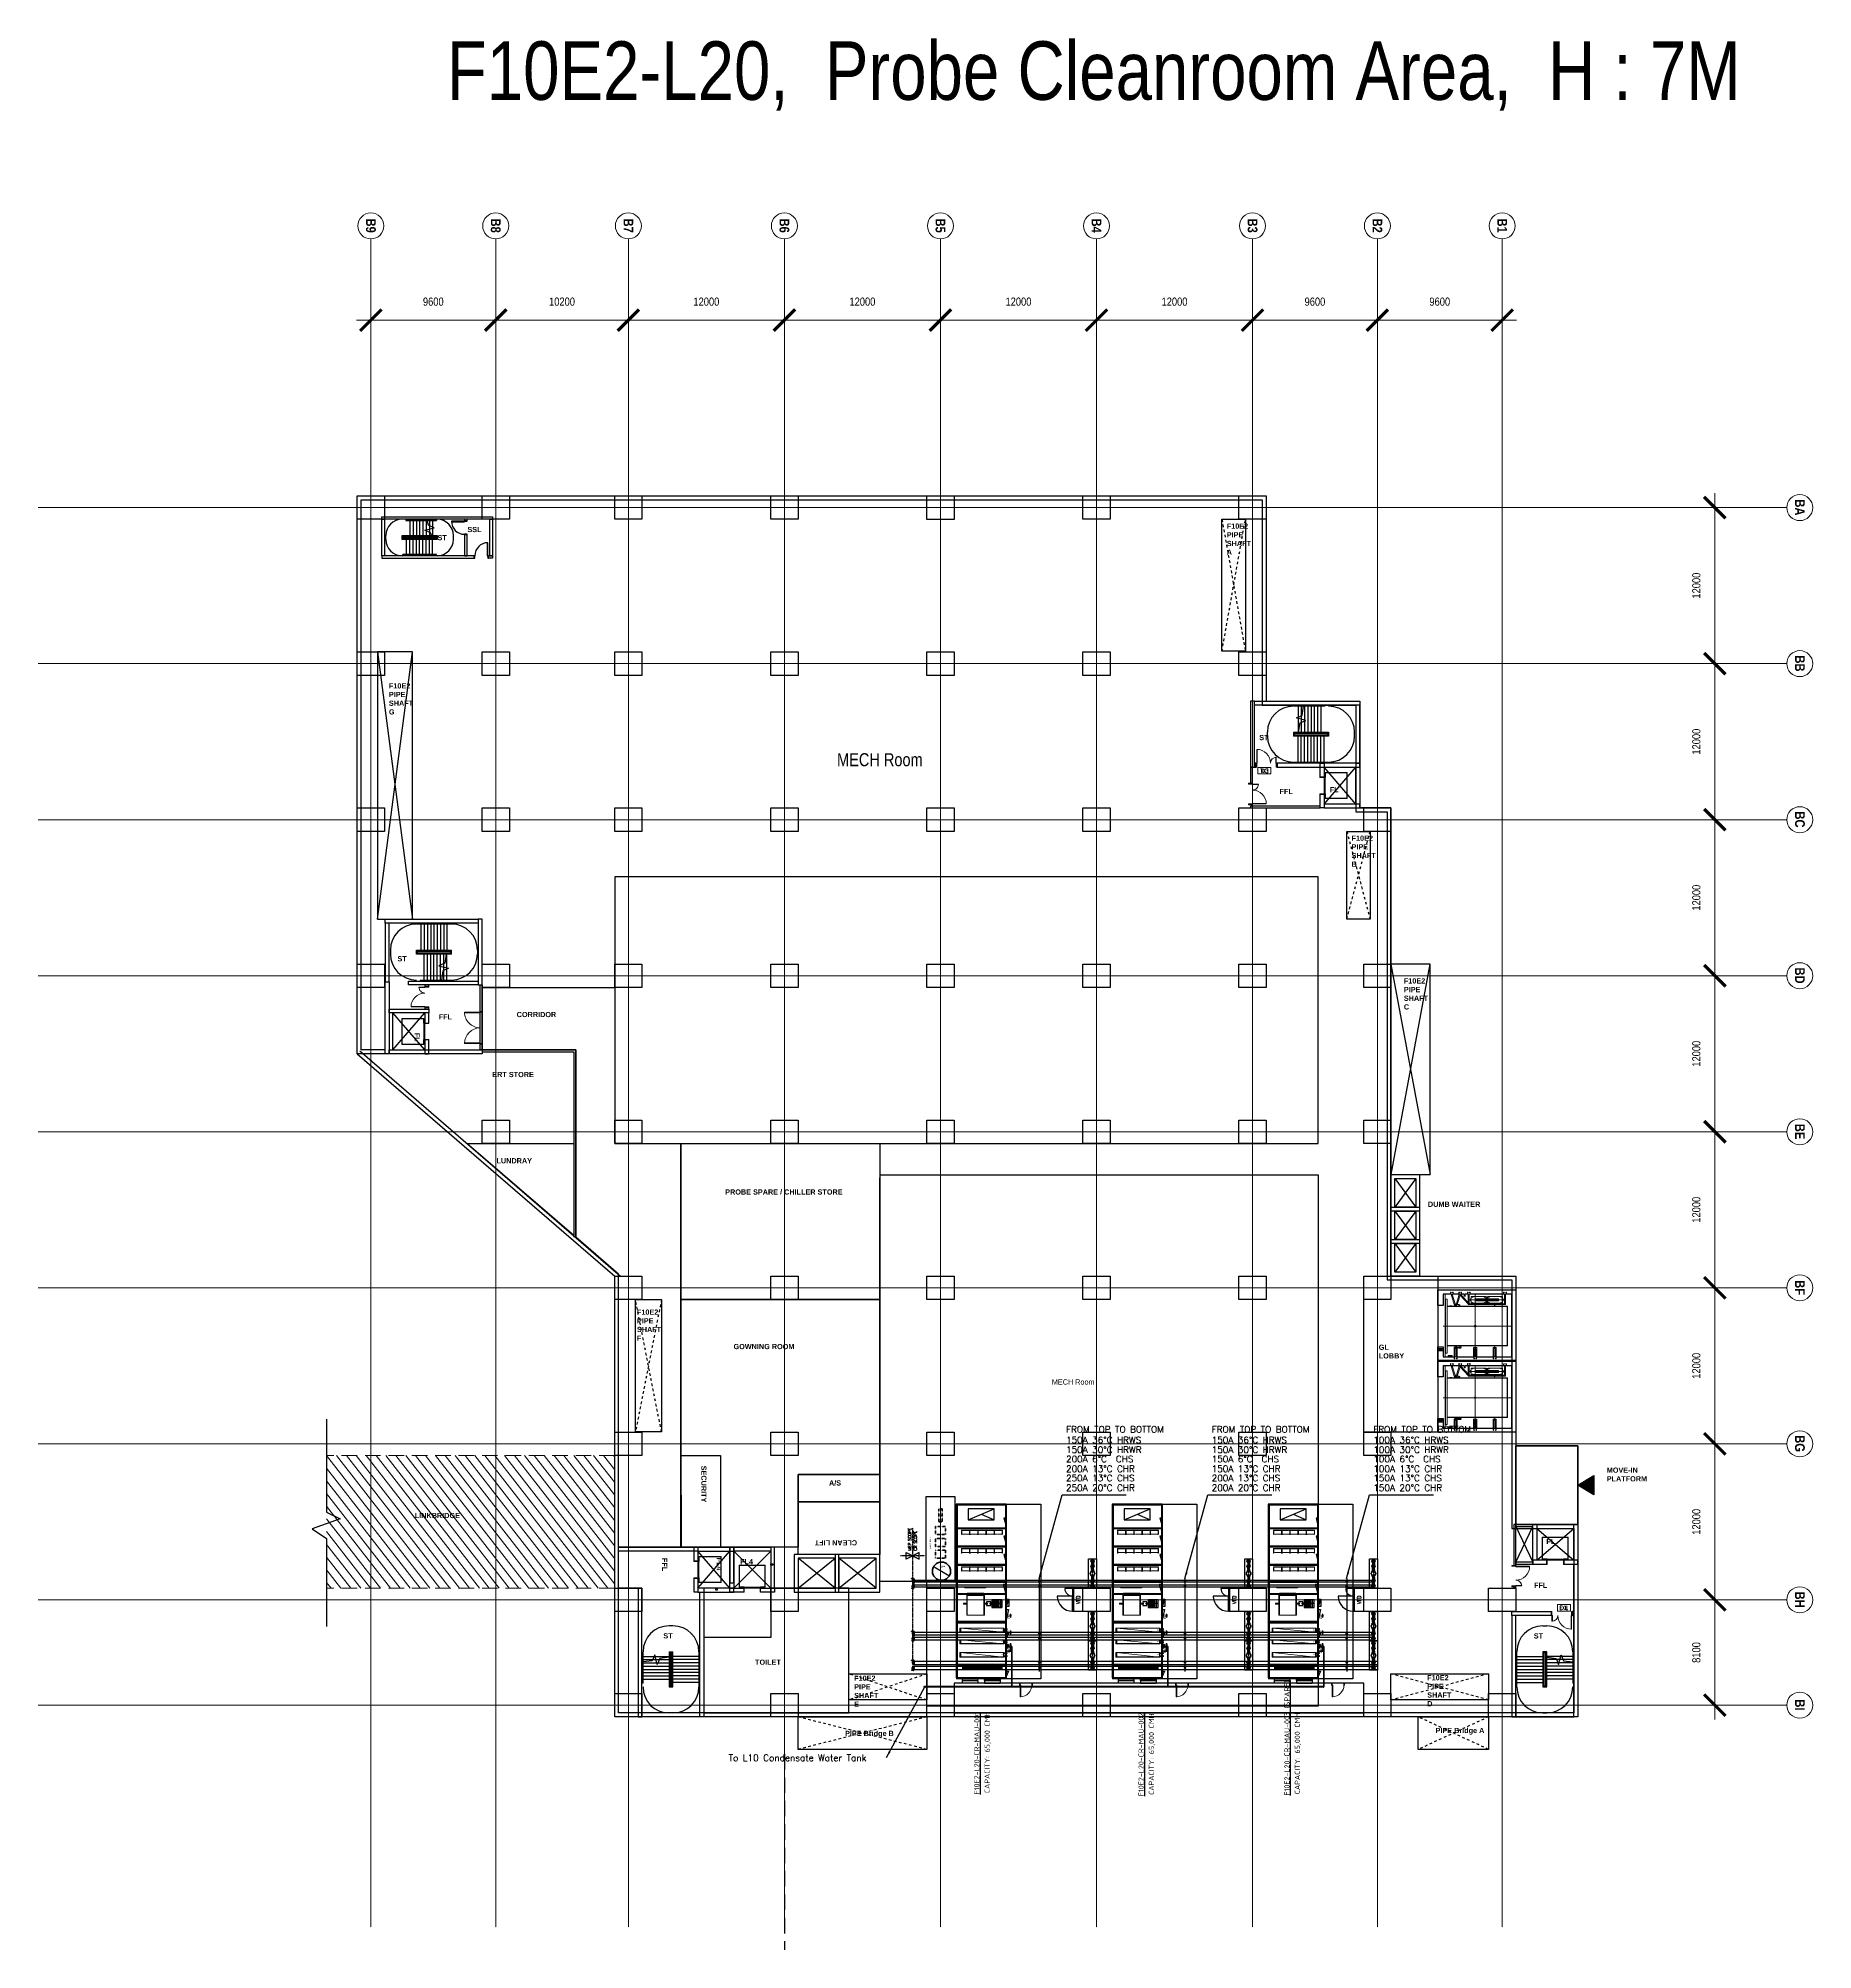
# Model space of a CAD drawing. Header units: millimetres. Extents: x -635893 to 717484, y -2208734 to -1510957.
# Drawn here: x -189425 to -52960, y -1657968 to -1510957 of the extents above; entities outside this region: 3.
import ezdxf
from ezdxf.enums import TextEntityAlignment as Align

# ---------------------------------------------------------------- set-up
doc = ezdxf.new("R2010")
doc.units = ezdxf.units.MM
for name, pattern in [('CENTER2', [28.575, 19.05, -3.175, 3.175, -3.175]), ('DASHEDX2', [38.1, 25.4, -12.7]), ('Hidden 2', [400, 200, -200]), ('HIDDEN2', [0.1875, 0.125, -0.0625]), ('IDA - Grid Line', [3500, 2000, -500, 500, -500]), ('IDA - Hidden 2-1', [1800, 1200, -600]), ('XFM1P40$0$CENTER2', [1.125, 0.75, -0.125, 0.125, -0.125]), ('XFM1Q40$0$CENTER2', [1.125, 0.75, -0.125, 0.125, -0.125])]:
    doc.linetypes.add(name, pattern=pattern)
for name, color, linetype in [('0-CHR-中溫', 30, 'Continuous'), ('0-CHR-低溫', 4, 'Continuous'), ('0-CHS-中溫', 3, 'Continuous'), ('0-CHS-低溫', 5, 'Continuous'), ('0-Cod-冷凝排水', 150, 'Continuous'), ('0-HWR', 6, 'Continuous'), ('0-HWS', 1, 'Continuous'), ('000_CTCI_CR', 170, 'Continuous'), ('000_CTCI_CSA', 7, 'Continuous'), ('0_FIRE', 1, 'Continuous'), ('200', 7, 'Continuous'), ('A-_LIFT----_E-', 8, 'Continuous'), ('A-_SPAC----_E-', 4, 'Continuous'), ('A-_WALLSTRU_E-', 7, 'Continuous'), ('A-RC WALL', 7, 'Continuous'), ('M-CEQPM-MAU', 22, 'Continuous'), ('M-EQPM-TXT', 4, 'Continuous'), ('XFM1P40$0$$0$M-PIPE-TEXT-ARROR', 250, 'Continuous'), ('XFM1P40$0$g-ttlb', 4, 'Continuous'), ('XFM1P40$0$M-PIPE-TEXT', 250, 'Continuous'), ('XFM1Q40$0$M-FOUN-LINE', 2, 'Continuous'), ('XFM1Q40$0$M-PIPE-CHWR13', 94, 'Continuous'), ('XFM1Q40$0$M-PIPE-CHWR13_CL', 93, 'XFM1Q40$0$CENTER2'), ('XFM1Q40$0$M-PIPE-CHWS5', 160, 'Continuous'), ('XFM1Q40$0$M-PIPE-CHWS5_CL', 161, 'XFM1Q40$0$CENTER2'), ('XFM1Q40$0$M-PIPE-VAVE', 2, 'Continuous'), ('XFM1Q40$0$M-PIPE-WWR28', 22, 'Continuous'), ('XFM1Q40$0$M-PIPE-WWS35', 10, 'Continuous')]:
    doc.layers.add(name, color=color, linetype=linetype)
for name, color, linetype, lineweight in [('1co fi', 2, 'Continuous', 13), ('2 fan  m', 6, 'Continuous', 9), ('A-_--------_-D0', 7, 'Continuous', 9), ('A-_ANOTGRID_E', 7, 'Continuous', 9), ('A-_DOOR----_E', 7, 'Continuous', 9), ('A-_GRAT----_E-', 8, 'Continuous', 0), ('A-_LIFT----_E', 7, 'Continuous', 9), ('A-ANOT----_D', 7, 'Continuous', 9)]:
    doc.layers.add(name, color=color, linetype=linetype, lineweight=lineweight)
for name, color, linetype, lineweight, true_color in [('A-_--------_-D0-2', 4, 'Continuous', 18, 0x00ffff), ('A-_--------_E-', 7, 'Continuous', 9, 0x00a600), ('A-_DOOR----_E-1', 4, 'Continuous', 9, 0x00ffff), ('A-_RALG----_E1-1', 4, 'Continuous', 9, 0x00ffff), ('A-_RALG----_E3-1', 4, 'Continuous', 9, 0x00ffff), ('A-_RALGBAL-_E1-1', 4, 'Continuous', 9, 0x00ffff), ('Block - Cargo Lift_dwg', 7, 'Continuous', 9, 0x767676)]:
    doc.layers.add(name, color=color, linetype=linetype, lineweight=lineweight, true_color=true_color)
doc.styles.add('188K-SM-03-F10-ELEC-EQ-Y2257103$0$aa-txt', font='simplex.shx', dxfattribs={"width": 0.6})
doc.styles.add('AA-TXT', font='isocp.shx', dxfattribs={"bigfont": 'chineset.shx'})
doc.styles.add('Arial Narrow', font='ARIALN.TTF', dxfattribs={"height": 625})
doc.styles.add('Arial Narrow_B', font='ARIALNB.TTF', dxfattribs={"height": 750})
doc.styles.add('Arial_4', font='arial.ttf', dxfattribs={"height": 1.8})
doc.styles.add('CHINA', font='simplex.shx', dxfattribs={"bigfont": 'chineset.shx'})
doc.styles.add('RomanS', font='romans__.ttf', dxfattribs={"height": 3.260421})
doc.styles.add('Site Area', font='arial.ttf', dxfattribs={"width": 0.8})
doc.styles.add('XFM1P40$0$$0$aa-txt', font='isocp.shx', dxfattribs={"bigfont": 'chineset.shx'})
doc.styles.add('XFM1P40$0$aa-txt', font='simplex.shx', dxfattribs={"width": 0.8, "height": 25, "bigfont": 'chineset.shx'})
doc.styles.add('XFM1Q40$0$aa-txt', font='isocp.shx', dxfattribs={"bigfont": 'chineset.shx'})
doc.dimstyles.new('ISO-25', dxfattribs={"dimtxt": 2.5, "dimasz": 2.5, "dimexe": 1.25, "dimexo": 0.625, "dimtad": 1, "dimtxsty": 'Standard', "dimcen": 2.5, "dimadec": 0, "dimazin": 0, "dimtfac": 1, "dimtmove": 0, "dimatfit": 3, "dimfxl": 1, "dimarcsym": 0})
doc.dimstyles.new('probe phase 2', dxfattribs={"dimscale": 1100, "dimtxt": 2000, "dimasz": 1.5, "dimexe": 1, "dimexo": 1, "dimgap": 1, "dimtad": 1, "dimdec": 0, "dimzin": 3, "dimdsep": 46, "dimtxsty": 'Arial Narrow', "dimblk": 'X-F10A-LAY-S0-00-ASITE-002$0$_ArchTick', "dimcen": 0, "dimdle": 1, "dimclrd": 256, "dimclre": 256, "dimclrt": 256, "dimadec": 0, "dimazin": 0, "dimtfac": 0.5, "dimtdec": 0, "dimtix": 1, "dimtmove": 2, "dimatfit": 3, "dimfxl": 1, "dimtolj": 1, "dimtzin": 15, "dimlwd": -1, "dimlwe": -1, "dimarcsym": 0})
doc.dimstyles.new('XFM1P40$0$$0$adim-200', dxfattribs={"dimscale": 200, "dimtxt": 0.3, "dimasz": 2.5, "dimexe": 0.1, "dimexo": 0.5, "dimgap": 0.15, "dimtad": 0, "dimdec": 4, "dimzin": 3, "dimdsep": 46, "dimtxsty": 'XFM1P40$0$$0$aa-txt', "dimcen": 2.5, "dimclrd": 256, "dimclre": 256, "dimclrt": 256, "dimadec": 0, "dimazin": 0, "dimtfac": 1, "dimtdec": 4, "dimtmove": 0, "dimatfit": 3, "dimfxl": 1, "dimtolj": 1, "dimtzin": 0, "dimarcsym": 0})
pattern_1 = [(0, (12691.24, 32880.7), (0, 698.5), [508, -190.5]), (90, (12691.24, 32880.7), (-698.5, 4e-14), [508, -190.5])]
pattern_2 = [(0, (25134, 33256.4), (0, 698.5), [508, -190.5]), (90, (25134, 33256.4), (-698.5, 4e-14), [508, -190.5])]

# ---------------------------------------------------------------- blocks, each defined once
blk = doc.blocks.new('dumb waiter')
at = {"color": 252}
for p, q in [((300, 300), (2500, 1900)), ((300, 1900), (2500, 300))]:
    blk.add_line(p, q, dxfattribs=at)
for points in [[(0, 2200), (2800, 2200), (2800, 0), (0, 0)], [(300, 1900), (2500, 1900), (2500, 300), (300, 300)]]:
    blk.add_lwpolyline(points, close=True, dxfattribs=at)
blk = doc.blocks.new('clean lift lobby 2')
at = {"color": 252}
for p, q in [((73303, -6749), (75603, -3899)), ((73303, -3899), (75603, -6749)), ((73303, -9899), (75603, -7049)), ((73303, -7049), (75603, -9899))]:
    blk.add_line(p, q, dxfattribs=at)
at = {"color": 252, "elevation": 0}
for points in [[(73003, -3599), (73003, -7049), (75903, -7049), (75903, -3599)], [(73303, -3899), (73303, -6749), (75603, -6749), (75603, -3899)], [(73003, -6749), (73003, -10199), (75903, -10199), (75903, -6749)], [(73303, -7049), (73303, -9899), (75603, -9899), (75603, -7049)]]:
    blk.add_lwpolyline(points, close=True, dxfattribs=at)
blk = doc.blocks.new('Block - Cargo Lift_dwg_A$C3913505C-9685800-PH-1 PLAN STUDY - LEVEL 1 WWTP')
at = {"layer": 'A-_LIFT----_E', "color": 252}
for p, q in [((15, 76), (0, 78)), ((23, 55), (5, 49)), ((25, 97), (11, 103)), ((31, 31), (17, 20)), ((44, 114), (34, 129)), ((54, 17), (45, 0)), ((67, 121), (59, 143)), ((126, 78), (150, 78)), ((126, 50), (150, 50))]:
    blk.add_line(p, q, dxfattribs=at)
at = {"layer": 'A-_LIFT----_E', "color": 252, "flags": 128}
for points in [[(159, 98), (157, 98), (155, 98), (152, 98), (150, 98)], [(150, 98), (150, 81), (150, 64), (150, 47), (150, 30)], [(150, 30), (152, 30), (155, 30), (157, 30), (159, 30)], [(164, 108), (164, 107), (164, 106), (164, 105), (164, 103)], [(164, 25), (164, 23), (164, 22), (164, 21), (164, 20)], [(174, 10), (174, 37), (174, 64), (174, 91), (174, 118)]]:
    blk.add_lwpolyline(points, dxfattribs=at)
at = {"layer": 'A-_LIFT----_E', "color": 252}
for centre, radius, start, end in [((72, 64), 41.5, 51.92077, 308.07923), ((154, 155), 81.4, 225.45569, 249.39727), ((151, -22), 76.1, 109.76971, 135.37733), ((159, 103), 5, 270, 0), ((159, 25), 5, 0, 90), ((174, 108), 10, 90, 180), ((174, 20), 10, 180, 270)]:
    blk.add_arc(centre, radius, start, end, dxfattribs=at)
blk = doc.blocks.new('Block - Cargo Lift_dwg_8T LIFT PROBE-9685801-PH-1 PLAN STUDY - LEVEL 1 WWTP')
at = {"layer": 'A-_LIFT----_E', "color": 252, "lineweight": 18}
blk.add_line((4800, 5135), (0, 5135), dxfattribs=at)
at = {"layer": 'A-_LIFT----_E', "color": 252}
for p, q in [((75, 4627), (75, 4865)), ((100, 4602), (100, 4892)), ((461, 5300), (611, 5700)), ((2350, 0), (2350, 5300)), ((4004, 4450), (4800, 4684)), ((4079, 4375), (4800, 4591)), ((676, 4380), (662, 4380)), ((676, 4270), (662, 4270)), ((676, 4369), (663, 4369)), ((676, 4281), (663, 4281)), ((686, 4380), (677, 4380)), ((686, 4370), (677, 4370)), ((686, 4280), (677, 4280)), ((686, 4270), (677, 4270)), ((707, 4380), (692, 4380)), ((707, 4370), (692, 4370)), ((707, 4280), (692, 4280)), ((707, 4270), (692, 4270)), ((696, 4391), (696, 4390)), ((696, 4258), (696, 4260)), ((697, 4392), (698, 4392)), ((697, 4258), (698, 4258)), ((698, 4382), (707, 4382)), ((698, 4268), (707, 4268)), ((699, 4392), (707, 4385)), ((699, 4258), (707, 4265)), ((704, 4368), (707, 4368)), ((704, 4367), (705, 4357)), ((704, 4283), (705, 4293)), ((704, 4282), (707, 4282)), ((706, 4357), (706, 4357)), ((706, 4293), (706, 4293)), ((707, 4369), (713, 4369)), ((707, 4281), (713, 4281)), ((707, 3984), (720, 3984)), ((709, 4004), (737, 4004)), ((744, 4000), (712, 4000)), ((714, 3989), (736, 3989)), ((717, 3935), (717, 3921)), ((722, 3933), (729, 3933)), ((724, 3932), (724, 3933)), ((725, 4014), (725, 4014)), ((725, 3921), (725, 4014)), ((725, 3964), (725, 3964)), ((726, 3932), (726, 3933)), ((733, 3935), (733, 3921)), ((735, 4136), (735, 4245)), ((745, 4041), (735, 4135)), ((736, 3984), (743, 3984)), ((739, 4390), (778, 4386)), ((778, 4264), (739, 4260)), ((740, 4136), (740, 4245)), ((740, 4135), (750, 4041)), ((741, 4008), (741, 4036)), ((750, 4278), (750, 4268)), ((768, 4279), (752, 4279)), ((768, 4243), (752, 4243)), ((754, 4279), (754, 4286)), ((757, 4265), (754, 4267)), ((755, 4278), (755, 4268)), ((755, 4244), (755, 4250)), ((759, 4265), (756, 4267)), ((765, 4278), (765, 4268)), ((765, 4244), (765, 4250)), ((770, 4278), (770, 4268)), ((787, 4377), (787, 4273)), ((3883, 4076), (3883, 4085)), ((3883, 4026), (3883, 4035)), ((3884, 4084), (3887, 4084)), ((3884, 4078), (3887, 4078)), ((3884, 4034), (3887, 4034)), ((3884, 4028), (3887, 4028)), ((3894, 4083), (3895, 4084)), ((3894, 4081), (3895, 4082)), ((3894, 4033), (3895, 4034)), ((3894, 4031), (3895, 4032)), ((3895, 4091), (3895, 4021)), ((3902, 4076), (3902, 4085)), ((3902, 4084), (3906, 4084)), ((3902, 4078), (3906, 4078)), ((3902, 4026), (3902, 4035)), ((3902, 4034), (3906, 4034)), ((3902, 4028), (3906, 4028)), ((3914, 4396), (3914, 4274)), ((3965, 4410), (3923, 4406)), ((3923, 4264), (3965, 4261)), ((3930, 4278), (3930, 4268)), ((3932, 4279), (3948, 4279)), ((3932, 4244), (3948, 4244)), ((3935, 4278), (3935, 4268)), ((3935, 4245), (3935, 4251)), ((3941, 4265), (3944, 4267)), ((3944, 4265), (3947, 4267)), ((3945, 4278), (3945, 4268)), ((3945, 4245), (3945, 4251)), ((3946, 4279), (3946, 4286)), ((3951, 4278), (3951, 4268)), ((3993, 4369), (3987, 4369)), ((3993, 4281), (3987, 4281)), ((4002, 4392), (3993, 4385)), ((4002, 4382), (3993, 4382)), ((3993, 4380), (4008, 4380)), ((3993, 4370), (4008, 4370)), ((3996, 4368), (3993, 4368)), ((3996, 4282), (3993, 4282)), ((3993, 4280), (4008, 4280)), ((3993, 4270), (4008, 4270)), ((4002, 4268), (3993, 4268)), ((4002, 4258), (3993, 4265)), ((3994, 4357), (3995, 4357)), ((3994, 4293), (3995, 4293)), ((3996, 4367), (3995, 4357)), ((3996, 4283), (3995, 4293)), ((3998, 4076), (3998, 4084)), ((3998, 4083), (4001, 4083)), ((3998, 4077), (4001, 4077)), ((4004, 4392), (4003, 4392)), ((4004, 4258), (4003, 4258)), ((4004, 4391), (4004, 4390)), ((4004, 4258), (4004, 4260)), ((4008, 4082), (4010, 4083)), ((4008, 4080), (4010, 4082)), ((4010, 4086), (4015, 4086)), ((4015, 4083), (4010, 4083)), ((4015, 4077), (4010, 4077)), ((4010, 4074), (4015, 4074)), ((4014, 4380), (4024, 4380)), ((4014, 4370), (4024, 4370)), ((4014, 4280), (4024, 4280)), ((4014, 4270), (4024, 4270)), ((4016, 4076), (4016, 4084)), ((4024, 4380), (4038, 4380)), ((4024, 4369), (4037, 4369)), ((4024, 4281), (4037, 4281)), ((4024, 4270), (4038, 4270)), ((4360, 3276), (4331, 3279)), ((4365, 3258), (4365, 3270)), ((4375, 3270), (4375, 3258)), ((4409, 3279), (4380, 3276)), ((4800, 2825), (0, 2825)), ((704, 2877), (707, 2835)), ((707, 2815), (704, 2773)), ((713, 2830), (741, 2830)), ((741, 2820), (713, 2820)), ((3987, 2830), (3959, 2830)), ((3959, 2820), (3987, 2820)), ((3996, 2877), (3993, 2835)), ((3993, 2815), (3996, 2773)), ((4450, 2825), (4290, 2825)), ((4450, 2255), (4290, 2255)), ((4450, 1595), (4290, 1595)), ((4450, 2155), (4450, 1675)), ((696, 1200), (0, 1200)), ((704, 1364), (707, 1335)), ((707, 1315), (704, 1286)), ((713, 1330), (725, 1330)), ((725, 1320), (713, 1320)), ((3987, 1330), (3975, 1330)), ((3975, 1320), (3987, 1320)), ((3996, 1364), (3993, 1335)), ((3993, 1315), (3996, 1286)), ((4360, 574), (4331, 571)), ((4365, 592), (4365, 580)), ((4375, 580), (4375, 592)), ((4409, 571), (4380, 574)), ((4800, 495), (4800, 565))]:
    blk.add_line(p, q, dxfattribs=at)
at = {"layer": 'A-_LIFT----_E', "color": 252, "flags": 128}
for points in [[(-16, 4431), (-47, 4431), (-79, 4431), (-110, 4431), (-141, 4431)], [(-141, 4419), (-110, 4419), (-79, 4419), (-47, 4419), (-16, 4419)], [(0, 4475), (-4, 4475), (-8, 4475), (-12, 4475), (-16, 4475)], [(-16, 4475), (-16, 4464), (-16, 4453), (-16, 4442), (-16, 4431)], [(-16, 4419), (-16, 4372), (-16, 4325), (-16, 4278), (-16, 4231)], [(11, 4892), (0, 4892), (100, 4892), (30, 4892)], [(0, 4867), (75, 4867), (30, 4867)], [(16, 4627), (0, 4627), (75, 4627), (30, 4627)], [(14, 4602), (0, 4602), (100, 4602), (30, 4602)], [(0, 4175), (0, 4250), (0, 4325), (0, 4400), (0, 4475)], [(0, 4450), (696, 4450), (696, 4200), (0, 4200)], [(461, 5700), (611, 5700), (611, 5300), (461, 5300), (461, 5700), (611, 5300)], [(825, 4969), (825, 344), (3875, 344), (3875, 4969)], [(3850, 4969), (3850, 369), (850, 369), (850, 4969), (850, 4889)], [(3910, 4612), (3850, 4772), (3910, 4772), (3910, 4612), (3850, 4612), (3910, 4772)], [(3970, 4256), (3970, 4255), (3907, 4255), (3907, 4415), (3970, 4415), (3970, 4415)], [(4800, 3966), (4755, 4011), (4035, 3338), (4079, 3293), (4800, 3966), (4004, 4200), (4004, 4450), (4004, 4200)], [(4004, 4420), (4004, 4330), (4004, 4240), (4004, 4150), (4004, 4060)], [(4008, 4420), (4007, 4420), (4006, 4420), (4005, 4420), (4004, 4420)], [(4008, 4060), (4008, 4150), (4008, 4240), (4008, 4330), (4008, 4420)], [(4816, 4775), (4812, 4775), (4808, 4775), (4804, 4775), (4800, 4775)], [(4800, 4775), (4800, 4700), (4800, 4625), (4800, 4550), (4800, 4475)], [(4800, 4475), (4804, 4475), (4808, 4475), (4812, 4475), (4816, 4475)], [(4816, 4731), (4816, 4742), (4816, 4753), (4816, 4764), (4816, 4775)], [(4941, 4731), (4910, 4731), (4878, 4731), (4847, 4731), (4816, 4731)], [(4816, 4531), (4816, 4578), (4816, 4625), (4816, 4672), (4816, 4719)], [(4816, 4719), (4847, 4719), (4878, 4719), (4910, 4719), (4941, 4719)], [(4941, 4531), (4910, 4531), (4878, 4531), (4847, 4531), (4816, 4531)], [(4816, 4475), (4816, 4486), (4816, 4497), (4816, 4508), (4816, 4519)], [(4816, 4519), (4847, 4519), (4878, 4519), (4910, 4519), (4941, 4519)], [(4941, 4693), (4936, 4693), (4930, 4693), (4925, 4693), (4920, 4693)], [(4920, 4693), (4920, 4690), (4920, 4687), (4920, 4684), (4920, 4681)], [(4920, 4681), (4925, 4681), (4930, 4681), (4936, 4681), (4941, 4681)], [(4920, 4569), (4920, 4566), (4920, 4563), (4920, 4560), (4920, 4557)], [(4941, 4569), (4936, 4569), (4930, 4569), (4925, 4569), (4920, 4569)], [(4920, 4557), (4925, 4557), (4930, 4557), (4936, 4557), (4941, 4557)], [(-120, 4393), (-125, 4393), (-130, 4393), (-136, 4393), (-141, 4393)], [(-141, 4381), (-136, 4381), (-130, 4381), (-125, 4381), (-120, 4381)], [(-120, 4269), (-125, 4269), (-130, 4269), (-136, 4269), (-141, 4269)], [(-141, 4257), (-136, 4257), (-130, 4257), (-125, 4257), (-120, 4257)], [(-16, 4231), (-47, 4231), (-79, 4231), (-110, 4231), (-141, 4231)], [(-141, 4219), (-110, 4219), (-79, 4219), (-47, 4219), (-16, 4219)], [(-120, 4381), (-120, 4384), (-120, 4387), (-120, 4390), (-120, 4393)], [(-120, 4257), (-120, 4260), (-120, 4263), (-120, 4266), (-120, 4269)], [(-16, 4219), (-16, 4208), (-16, 4197), (-16, 4186), (-16, 4175)], [(-16, 4175), (-12, 4175), (-8, 4175), (-4, 4175), (0, 4175)], [(0, 2975), (-4, 2975), (-8, 2975), (-12, 2975), (-16, 2975)], [(-16, 2975), (-16, 2964), (-16, 2953), (-16, 2942), (-16, 2931)], [(0, 4375), (621, 4375), (621, 4275), (0, 4275)], [(0, 2675), (0, 2750), (0, 2825), (0, 2900), (0, 2975)], [(0, 2950), (696, 2950), (696, 2700), (0, 2700)], [(676, 4381), (663, 4381), (662, 4380), (662, 4370)], [(663, 4381), (663, 4369), (662, 4370), (676, 4370)], [(663, 4269), (663, 4281), (662, 4280)], [(676, 4269), (663, 4269), (662, 4270), (662, 4280), (676, 4280)], [(667, 4049), (667, 4023), (667, 3998), (667, 3973), (667, 3947)], [(691, 4160), (685, 4135), (680, 4109), (674, 4083), (668, 4058)], [(671, 3947), (671, 3972), (671, 3996), (671, 4021), (671, 4045)], [(672, 4053), (678, 4080), (683, 4106), (689, 4133), (695, 4160)], [(752, 3943), (733, 3943), (713, 3943), (694, 3943), (675, 3943)], [(675, 3939), (694, 3939), (713, 3939), (733, 3939), (752, 3939)], [(696, 4409), (695, 4409), (694, 4409), (693, 4409), (692, 4409)], [(692, 4409), (692, 4349), (692, 4289), (692, 4228), (692, 4168)], [(692, 4369), (703, 4369), (707, 4369), (707, 4381), (692, 4381)], [(692, 4281), (703, 4281), (707, 4281), (707, 4269), (692, 4269)], [(696, 4169), (696, 4229), (696, 4289), (696, 4349), (696, 4409)], [(699, 4369), (698, 4369), (697, 4369), (697, 4369), (696, 4369)], [(696, 4369), (696, 4347), (696, 4325), (696, 4303), (696, 4280)], [(696, 4280), (697, 4280), (697, 4280), (698, 4280), (699, 4280)], [(698, 4388), (698, 4369), (703, 4369)], [(698, 4262), (698, 4281), (703, 4281)], [(702, 3937), (702, 3929), (702, 3922), (702, 3914), (702, 3907)], [(747, 3914), (736, 3914), (725, 3914), (714, 3914), (702, 3914)], [(702, 3914), (702, 3914), (702, 3914), (702, 3913), (702, 3913)], [(702, 3913), (714, 3913), (725, 3913), (736, 3913), (747, 3913)], [(704, 4387), (707, 4387), (707, 4384), (707, 4363), (712, 4363)], [(707, 4335), (706, 4343), (706, 4350), (705, 4357), (704, 4364)], [(704, 4286), (705, 4293), (706, 4300), (706, 4307), (707, 4315)], [(704, 4263), (707, 4263), (707, 4266), (707, 4287), (712, 4287)], [(704, 3907), (704, 3914), (704, 3922), (704, 3929), (704, 3937)], [(745, 4040), (745, 4000), (705, 4000)], [(745, 3939), (735, 3939), (725, 3939), (715, 3939), (705, 3939)], [(705, 3938), (715, 3938), (725, 3938), (735, 3938), (745, 3938)], [(712, 3905), (711, 3905), (709, 3905), (707, 3905), (705, 3905)], [(705, 3904), (707, 3904), (709, 3904), (711, 3904), (712, 3904)], [(707, 4381), (707, 4383), (708, 4383), (708, 4367), (707, 4367), (707, 4369)], [(707, 4269), (707, 4267), (708, 4267), (708, 4283), (707, 4283), (707, 4281)], [(743, 3958), (743, 3939), (707, 3939), (707, 3976)], [(708, 4384), (708, 4385), (714, 4385), (715, 4384), (715, 4366), (714, 4365), (712, 4365), (708, 4365), (708, 4367)], [(714, 4380), (711, 4380), (708, 4380)], [(714, 4370), (713, 4370), (708, 4370)], [(708, 4266), (708, 4265), (714, 4265), (715, 4266), (715, 4284), (714, 4285), (712, 4285), (708, 4285), (708, 4283)], [(714, 4280), (713, 4280), (708, 4280)], [(714, 4270), (711, 4270), (708, 4270)], [(738, 3935), (738, 3921), (712, 3921), (712, 3935)], [(712, 3904), (712, 3905), (712, 3905), (712, 3905), (712, 3905)], [(725, 4330), (722, 4330), (719, 4330), (716, 4330), (713, 4330)], [(713, 4320), (716, 4320), (719, 4320), (722, 4320), (725, 4320)], [(722, 3982), (720, 3982), (720, 3997), (722, 3997), (723, 4013)], [(720, 3934), (720, 3935), (730, 3935), (730, 3934)], [(723, 3966), (722, 3982), (722, 3997)], [(757, 4333), (749, 4333), (741, 4333), (734, 4333), (726, 4333)], [(726, 4333), (726, 4332), (726, 4332), (726, 4331), (726, 4331)], [(726, 4319), (726, 4318), (726, 4318), (726, 4317), (726, 4317)], [(726, 4317), (734, 4317), (741, 4317), (749, 4317), (757, 4317)], [(727, 4013), (728, 3997), (728, 3982), (727, 3966)], [(728, 3997), (730, 3997), (730, 3982), (728, 3982)], [(733, 3958), (733, 4000), (736, 4000), (736, 3958), (733, 3958), (746, 3958), (746, 3970), (736, 3970)], [(735, 4256), (735, 4255), (793, 4255), (793, 4395), (735, 4395), (735, 4395)], [(745, 3905), (743, 3905), (741, 3905), (739, 3905), (737, 3905)], [(737, 3905), (737, 3905), (737, 3905), (737, 3905), (737, 3904)], [(737, 3904), (739, 3904), (741, 3904), (743, 3904), (745, 3904)], [(745, 4255), (785, 4255), (785, 4250), (745, 4250)], [(750, 4040), (750, 4000), (745, 4000), (745, 4040)], [(746, 3937), (746, 3929), (746, 3922), (746, 3914), (746, 3907)], [(747, 3907), (747, 3914), (747, 3922), (747, 3929), (747, 3937)], [(747, 3913), (747, 3913), (747, 3914), (747, 3914), (747, 3914)], [(772, 4263), (772, 4265), (748, 4265), (748, 4261)], [(770, 4250), (765, 4250), (760, 4250), (755, 4250), (750, 4250)], [(750, 4250), (750, 4249), (750, 4247), (750, 4245), (750, 4244)], [(751, 4267), (751, 4266), (751, 4266), (751, 4265), (751, 4265)], [(769, 4267), (764, 4267), (760, 4267), (756, 4267), (751, 4267)], [(751, 4265), (756, 4265), (760, 4265), (764, 4265), (769, 4265)], [(752, 3939), (752, 3940), (752, 3941), (752, 3942), (752, 3943)], [(766, 4286), (754, 4286), (755, 4287), (765, 4287), (766, 4286), (766, 4279)], [(758, 4332), (758, 4332), (757, 4332), (757, 4333), (757, 4333)], [(757, 4317), (757, 4317), (757, 4317), (758, 4318), (758, 4318)], [(758, 4318), (758, 4321), (758, 4325), (758, 4328), (758, 4332)], [(769, 4265), (769, 4265), (769, 4266), (769, 4266), (769, 4267)], [(770, 4244), (770, 4245), (770, 4247), (770, 4249), (770, 4250)], [(3887, 4087), (3886, 4087), (3885, 4087), (3884, 4087), (3884, 4087)], [(3884, 4075), (3884, 4075), (3885, 4075), (3886, 4075), (3887, 4075)], [(3887, 4037), (3886, 4037), (3885, 4037), (3884, 4037), (3884, 4037)], [(3884, 4025), (3884, 4025), (3885, 4025), (3886, 4025), (3887, 4025)], [(3888, 4088), (3888, 4088), (3887, 4088), (3887, 4088), (3887, 4088)], [(3887, 4088), (3887, 4084), (3887, 4081), (3887, 4077), (3887, 4074)], [(3887, 4075), (3887, 4078), (3887, 4081), (3887, 4084), (3887, 4087)], [(3887, 4074), (3887, 4074), (3887, 4074), (3888, 4074), (3888, 4074)], [(3888, 4038), (3888, 4038), (3887, 4038), (3887, 4038), (3887, 4038)], [(3887, 4038), (3887, 4034), (3887, 4031), (3887, 4027), (3887, 4024)], [(3887, 4025), (3887, 4028), (3887, 4031), (3887, 4034), (3887, 4037)], [(3887, 4024), (3887, 4024), (3887, 4024), (3888, 4024), (3888, 4024)], [(3888, 4247), (3888, 4015), (3892, 4015), (3892, 4247)], [(3888, 4074), (3888, 4077), (3888, 4081), (3888, 4084), (3888, 4088)], [(3888, 4024), (3888, 4027), (3888, 4031), (3888, 4034), (3888, 4038)], [(3892, 4092), (3892, 4074), (3892, 4056), (3892, 4038), (3892, 4020)], [(3893, 4100), (3893, 4082), (3893, 4064), (3893, 4046), (3893, 4028)], [(3894, 4020), (3894, 4038), (3894, 4056), (3894, 4074), (3894, 4092)], [(3894, 4021), (3924, 4021), (3924, 4091), (3894, 4091)], [(3895, 4086), (3895, 4086), (3895, 4086), (3894, 4086), (3894, 4086)], [(3894, 4086), (3894, 4083), (3894, 4081), (3894, 4078), (3894, 4076)], [(3894, 4076), (3894, 4076), (3895, 4076), (3895, 4076), (3895, 4076)], [(3895, 4036), (3895, 4036), (3895, 4036), (3894, 4036), (3894, 4036)], [(3894, 4036), (3894, 4033), (3894, 4031), (3894, 4028), (3894, 4026)], [(3894, 4026), (3894, 4026), (3895, 4026), (3895, 4026), (3895, 4026)], [(3895, 4028), (3895, 4046), (3895, 4064), (3895, 4082), (3895, 4100)], [(3895, 4076), (3895, 4078), (3895, 4081), (3895, 4083), (3895, 4086)], [(3895, 4026), (3895, 4028), (3895, 4031), (3895, 4033), (3895, 4036)], [(3896, 4251), (3968, 4251), (3968, 4255), (3896, 4255)], [(3907, 4096), (3904, 4096), (3901, 4096), (3899, 4096), (3896, 4096)], [(3896, 4094), (3899, 4094), (3901, 4094), (3904, 4094), (3907, 4094)], [(3901, 4087), (3900, 4087), (3899, 4087), (3897, 4087), (3896, 4087)], [(3901, 4087), (3900, 4087), (3899, 4087), (3897, 4087), (3896, 4087)], [(3896, 4084), (3897, 4084), (3899, 4084), (3900, 4084), (3901, 4084)], [(3901, 4084), (3900, 4084), (3899, 4084), (3897, 4084), (3896, 4084)], [(3896, 4078), (3897, 4078), (3899, 4078), (3900, 4078), (3901, 4078)], [(3901, 4078), (3900, 4078), (3899, 4078), (3897, 4078), (3896, 4078)], [(3896, 4075), (3897, 4075), (3899, 4075), (3900, 4075), (3901, 4075)], [(3896, 4075), (3897, 4075), (3899, 4075), (3900, 4075), (3901, 4075)], [(3901, 4037), (3900, 4037), (3899, 4037), (3897, 4037), (3896, 4037)], [(3901, 4037), (3900, 4037), (3899, 4037), (3897, 4037), (3896, 4037)], [(3896, 4034), (3897, 4034), (3899, 4034), (3900, 4034), (3901, 4034)], [(3901, 4034), (3900, 4034), (3899, 4034), (3897, 4034), (3896, 4034)], [(3896, 4028), (3897, 4028), (3899, 4028), (3900, 4028), (3901, 4028)], [(3901, 4028), (3900, 4028), (3899, 4028), (3897, 4028), (3896, 4028)], [(3896, 4025), (3897, 4025), (3899, 4025), (3900, 4025), (3901, 4025)], [(3896, 4025), (3897, 4025), (3899, 4025), (3900, 4025), (3901, 4025)], [(3907, 4018), (3904, 4018), (3901, 4018), (3899, 4018), (3896, 4018)], [(3896, 4016), (3899, 4016), (3901, 4016), (3904, 4016), (3907, 4016)], [(3908, 4104), (3906, 4104), (3903, 4104), (3900, 4104), (3897, 4104)], [(3897, 4102), (3900, 4102), (3903, 4102), (3906, 4102), (3908, 4102)], [(3908, 4026), (3906, 4026), (3903, 4026), (3900, 4026), (3897, 4026)], [(3897, 4024), (3900, 4024), (3903, 4024), (3906, 4024), (3908, 4024)], [(3910, 4092), (3907, 4083), (3905, 4074), (3902, 4065), (3899, 4056)], [(3910, 4092), (3907, 4083), (3905, 4074), (3902, 4065), (3899, 4056)], [(3899, 4055), (3902, 4046), (3905, 4037), (3907, 4028), (3910, 4019)], [(3899, 4055), (3902, 4046), (3905, 4037), (3907, 4028), (3910, 4019)], [(3912, 4084), (3911, 4084), (3909, 4084), (3907, 4084), (3905, 4084)], [(3905, 4077), (3907, 4077), (3909, 4077), (3911, 4077), (3912, 4077)], [(3912, 4034), (3911, 4034), (3909, 4034), (3907, 4034), (3905, 4034)], [(3905, 4027), (3907, 4027), (3909, 4027), (3911, 4027), (3912, 4027)], [(3907, 4083), (3907, 4083), (3907, 4083), (3907, 4084), (3906, 4084)], [(3906, 4084), (3906, 4082), (3906, 4081), (3906, 4079), (3906, 4078)], [(3906, 4078), (3907, 4078), (3907, 4078), (3907, 4078), (3907, 4078)], [(3907, 4033), (3907, 4033), (3907, 4033), (3907, 4034), (3906, 4034)], [(3906, 4034), (3906, 4032), (3906, 4031), (3906, 4029), (3906, 4028)], [(3906, 4028), (3907, 4028), (3907, 4028), (3907, 4028), (3907, 4028)], [(3907, 4094), (3907, 4094), (3907, 4095), (3907, 4095), (3907, 4096)], [(3907, 4078), (3907, 4079), (3907, 4081), (3907, 4082), (3907, 4083)], [(3907, 4028), (3907, 4029), (3907, 4031), (3907, 4032), (3907, 4033)], [(3907, 4016), (3907, 4016), (3907, 4017), (3907, 4017), (3907, 4018)], [(3908, 4102), (3908, 4102), (3908, 4103), (3908, 4103), (3908, 4104)], [(3911, 4086), (3910, 4084), (3910, 4083), (3909, 4082), (3908, 4081)], [(3908, 4081), (3909, 4079), (3910, 4078), (3910, 4077), (3911, 4076)], [(3911, 4036), (3910, 4034), (3910, 4033), (3909, 4032), (3908, 4031)], [(3908, 4031), (3909, 4029), (3910, 4028), (3910, 4027), (3911, 4026)], [(3908, 4024), (3908, 4024), (3908, 4025), (3908, 4025), (3908, 4026)], [(3917, 4086), (3915, 4086), (3914, 4086), (3913, 4086), (3911, 4086)], [(3911, 4076), (3913, 4076), (3914, 4076), (3915, 4076), (3917, 4076)], [(3917, 4036), (3915, 4036), (3914, 4036), (3913, 4036), (3911, 4036)], [(3911, 4026), (3913, 4026), (3914, 4026), (3915, 4026), (3917, 4026)], [(3926, 4096), (3923, 4096), (3920, 4096), (3917, 4096), (3915, 4096)], [(3926, 4096), (3923, 4096), (3920, 4096), (3917, 4096), (3915, 4096)], [(3915, 4016), (3917, 4016), (3920, 4016), (3923, 4016), (3926, 4016)], [(3915, 4016), (3917, 4016), (3920, 4016), (3923, 4016), (3926, 4016)], [(3920, 4081), (3919, 4082), (3918, 4083), (3918, 4084), (3917, 4086)], [(3917, 4076), (3918, 4077), (3918, 4078), (3919, 4079), (3920, 4081)], [(3920, 4031), (3919, 4032), (3918, 4033), (3918, 4034), (3917, 4036)], [(3917, 4026), (3918, 4027), (3918, 4028), (3919, 4029), (3920, 4031)], [(3919, 4056), (3919, 4065), (3920, 4073), (3920, 4082), (3921, 4091)], [(3921, 4091), (3920, 4082), (3920, 4073), (3919, 4065), (3919, 4056)], [(3921, 4020), (3920, 4029), (3920, 4038), (3919, 4047), (3919, 4056)], [(3919, 4056), (3919, 4047), (3920, 4038), (3920, 4029), (3921, 4020)], [(3926, 4092), (3925, 4092), (3925, 4092), (3925, 4092), (3924, 4092)], [(3924, 4092), (3924, 4091), (3924, 4091), (3924, 4091), (3924, 4091)], [(3924, 4091), (3925, 4091), (3925, 4091), (3925, 4091), (3926, 4091)], [(3924, 4048), (3924, 4052), (3924, 4056), (3924, 4059), (3924, 4063)], [(3924, 4048), (3924, 4052), (3924, 4056), (3924, 4059), (3924, 4063)], [(3926, 4021), (3925, 4021), (3925, 4021), (3925, 4021), (3924, 4021)], [(3924, 4021), (3924, 4020), (3924, 4020), (3924, 4020), (3924, 4020)], [(3924, 4020), (3925, 4020), (3925, 4020), (3925, 4020), (3926, 4020)], [(3984, 4096), (3969, 4096), (3955, 4096), (3940, 4096), (3926, 4096)], [(3984, 4096), (3969, 4096), (3955, 4096), (3940, 4096), (3926, 4096)], [(3927, 4093), (3927, 4093), (3926, 4093), (3926, 4093), (3926, 4093)], [(3926, 4093), (3926, 4093), (3926, 4093), (3926, 4092), (3926, 4092)], [(3926, 4090), (3926, 4090), (3926, 4090), (3926, 4090), (3926, 4089)], [(3926, 4089), (3926, 4089), (3926, 4089), (3927, 4089), (3927, 4089)], [(3926, 4065), (3942, 4065), (3957, 4065), (3973, 4065), (3989, 4065)], [(3926, 4065), (3942, 4065), (3957, 4065), (3973, 4065), (3989, 4065)], [(3989, 4046), (3973, 4046), (3957, 4046), (3942, 4046), (3926, 4046)], [(3989, 4046), (3973, 4046), (3957, 4046), (3942, 4046), (3926, 4046)], [(3927, 4022), (3927, 4022), (3926, 4022), (3926, 4022), (3926, 4022)], [(3926, 4022), (3926, 4022), (3926, 4022), (3926, 4021), (3926, 4021)], [(3926, 4019), (3926, 4019), (3926, 4019), (3926, 4019), (3926, 4018)], [(3926, 4018), (3926, 4018), (3926, 4018), (3927, 4018), (3927, 4018)], [(3926, 4016), (3940, 4016), (3955, 4016), (3969, 4016), (3984, 4016)], [(3926, 4016), (3940, 4016), (3955, 4016), (3969, 4016), (3984, 4016)], [(3927, 4092), (3927, 4092), (3927, 4093), (3927, 4093), (3927, 4093)], [(3928, 4092), (3928, 4092), (3928, 4092), (3927, 4092), (3927, 4092)], [(3927, 4091), (3927, 4091), (3928, 4091), (3928, 4091), (3928, 4091)], [(3927, 4089), (3927, 4090), (3927, 4090), (3927, 4090), (3927, 4090)], [(3927, 4021), (3927, 4021), (3927, 4022), (3927, 4022), (3927, 4022)], [(3928, 4021), (3928, 4021), (3928, 4021), (3927, 4021), (3927, 4021)], [(3927, 4020), (3927, 4020), (3928, 4020), (3928, 4020), (3928, 4020)], [(3927, 4018), (3927, 4019), (3927, 4019), (3927, 4019), (3927, 4019)], [(3928, 4263), (3928, 4265), (3952, 4265), (3952, 4261)], [(3928, 4091), (3928, 4091), (3928, 4091), (3928, 4091), (3928, 4092)], [(3928, 4020), (3928, 4020), (3928, 4020), (3928, 4020), (3928, 4021)], [(3951, 4251), (3945, 4251), (3940, 4251), (3935, 4251), (3930, 4251)], [(3930, 4251), (3930, 4250), (3930, 4248), (3930, 4246), (3930, 4245)], [(3949, 4267), (3945, 4267), (3940, 4267), (3936, 4267), (3931, 4267)], [(3931, 4267), (3931, 4266), (3931, 4266), (3931, 4265), (3931, 4265)], [(3931, 4265), (3936, 4265), (3940, 4265), (3945, 4265), (3949, 4265)], [(3934, 4286), (3946, 4286), (3945, 4287), (3935, 4287), (3934, 4286), (3934, 4279)], [(4001, 4056), (3984, 4056), (3967, 4056), (3951, 4056), (3934, 4056)], [(3934, 4056), (3934, 4056), (3934, 4056), (3934, 4055), (3934, 4055)], [(3934, 4055), (3951, 4055), (3967, 4055), (3984, 4055), (4001, 4055)], [(3975, 4088), (3965, 4088), (3955, 4088), (3945, 4088), (3935, 4088)], [(3935, 4088), (3935, 4084), (3935, 4080), (3935, 4077), (3935, 4073)], [(3935, 4073), (3945, 4073), (3955, 4073), (3965, 4073), (3975, 4073)], [(3943, 4333), (3943, 4333), (3942, 4332), (3942, 4332), (3942, 4332)], [(3942, 4332), (3942, 4328), (3942, 4325), (3942, 4321), (3942, 4318)], [(3942, 4318), (3942, 4318), (3942, 4317), (3943, 4317), (3943, 4317)], [(3974, 4333), (3966, 4333), (3958, 4333), (3951, 4333), (3943, 4333)], [(3943, 4317), (3951, 4317), (3958, 4317), (3966, 4317), (3974, 4317)], [(3949, 4265), (3949, 4265), (3949, 4266), (3949, 4266), (3949, 4267)], [(3951, 4245), (3951, 4246), (3951, 4248), (3951, 4250), (3951, 4251)], [(3974, 4331), (3974, 4331), (3974, 4332), (3974, 4332), (3974, 4333)], [(3974, 4317), (3974, 4317), (3974, 4318), (3974, 4318), (3974, 4319)], [(3987, 4330), (3984, 4330), (3981, 4330), (3978, 4330), (3975, 4330)], [(3975, 4320), (3978, 4320), (3981, 4320), (3984, 4320), (3987, 4320)], [(3975, 4073), (3975, 4077), (3975, 4080), (3975, 4084), (3975, 4088)], [(3983, 4092), (3982, 4092), (3982, 4092), (3982, 4092), (3981, 4092)], [(3981, 4092), (3981, 4091), (3981, 4091), (3981, 4091), (3981, 4091)], [(3981, 4091), (3982, 4091), (3982, 4091), (3982, 4091), (3983, 4091)], [(3983, 4021), (3982, 4021), (3982, 4021), (3982, 4021), (3981, 4021)], [(3981, 4021), (3981, 4020), (3981, 4020), (3981, 4020), (3981, 4020)], [(3981, 4020), (3982, 4020), (3982, 4020), (3982, 4020), (3983, 4020)], [(3984, 4093), (3984, 4093), (3983, 4093), (3983, 4093), (3983, 4093)], [(3983, 4093), (3983, 4093), (3983, 4093), (3983, 4092), (3983, 4092)], [(3983, 4090), (3983, 4090), (3983, 4090), (3983, 4090), (3983, 4089)], [(3983, 4089), (3983, 4089), (3983, 4089), (3984, 4089), (3984, 4089)], [(3984, 4022), (3984, 4022), (3983, 4022), (3983, 4022), (3983, 4022)], [(3983, 4022), (3983, 4022), (3983, 4022), (3983, 4021), (3983, 4021)], [(3983, 4019), (3983, 4019), (3983, 4019), (3983, 4019), (3983, 4018)], [(3983, 4018), (3983, 4018), (3983, 4018), (3984, 4018), (3984, 4018)], [(3984, 4092), (3984, 4092), (3984, 4093), (3984, 4093), (3984, 4093)], [(3985, 4092), (3985, 4092), (3985, 4092), (3984, 4092), (3984, 4092)], [(3984, 4091), (3984, 4091), (3985, 4091), (3985, 4091), (3985, 4091)], [(3984, 4089), (3984, 4090), (3984, 4090), (3984, 4090), (3984, 4090)], [(3984, 4021), (3984, 4021), (3984, 4022), (3984, 4022), (3984, 4022)], [(3985, 4021), (3985, 4021), (3985, 4021), (3984, 4021), (3984, 4021)], [(3984, 4020), (3984, 4020), (3985, 4020), (3985, 4020), (3985, 4020)], [(3984, 4018), (3984, 4019), (3984, 4019), (3984, 4019), (3984, 4019)], [(3985, 4091), (3985, 4091), (3985, 4091), (3985, 4091), (3985, 4092)], [(3985, 4020), (3985, 4020), (3985, 4020), (3985, 4020), (3985, 4021)], [(3992, 4384), (3992, 4385), (3986, 4385), (3986, 4384), (3986, 4366), (3986, 4365), (3988, 4365), (3992, 4365), (3992, 4367)], [(3986, 4380), (3990, 4380), (3992, 4380)], [(3986, 4370), (3987, 4370), (3992, 4370)], [(3992, 4266), (3992, 4265), (3986, 4265), (3986, 4266), (3986, 4284), (3986, 4285), (3988, 4285), (3992, 4285), (3992, 4283)], [(3986, 4280), (3987, 4280), (3992, 4280)], [(3986, 4270), (3990, 4270), (3992, 4270)], [(3996, 4387), (3993, 4387), (3993, 4384), (3993, 4363), (3989, 4363)], [(3996, 4263), (3993, 4263), (3993, 4266), (3993, 4287), (3989, 4287)], [(3989, 4065), (3989, 4072), (3989, 4078), (3989, 4084), (3989, 4091)], [(3989, 4065), (3989, 4072), (3989, 4078), (3989, 4084), (3989, 4091)], [(3989, 4021), (3989, 4027), (3989, 4033), (3989, 4040), (3989, 4046)], [(3989, 4021), (3989, 4027), (3989, 4033), (3989, 4040), (3989, 4046)], [(3993, 4381), (3993, 4383), (3992, 4383), (3992, 4367), (3993, 4367), (3993, 4369)], [(3993, 4269), (3993, 4267), (3992, 4267), (3992, 4283), (3993, 4283), (3993, 4281)], [(4008, 4369), (3997, 4369), (3993, 4369), (3993, 4381), (4008, 4381)], [(3996, 4364), (3995, 4357), (3994, 4350), (3994, 4343), (3993, 4335)], [(3993, 4315), (3994, 4307), (3994, 4300), (3995, 4293), (3996, 4286)], [(4008, 4281), (3997, 4281), (3993, 4281), (3993, 4269), (4008, 4269)], [(4002, 4388), (4002, 4369), (3998, 4369)], [(4002, 4262), (4002, 4281), (3998, 4281)], [(3998, 4086), (4001, 4086), (4001, 4074), (3998, 4074)], [(4004, 4369), (4003, 4369), (4003, 4369), (4002, 4369), (4001, 4369)], [(4001, 4280), (4002, 4280), (4003, 4280), (4003, 4280), (4004, 4280)], [(4004, 4105), (4004, 4105), (4003, 4105), (4003, 4105), (4002, 4105)], [(4002, 4105), (4002, 4093), (4002, 4081), (4002, 4070), (4002, 4058)], [(4004, 4280), (4004, 4303), (4004, 4325), (4004, 4347), (4004, 4369)], [(4004, 4058), (4004, 4070), (4004, 4081), (4004, 4093), (4004, 4105)], [(4004, 4060), (4005, 4060), (4006, 4060), (4007, 4060), (4008, 4060)], [(4004, 3357), (4800, 3357), (4004, 3357), (4004, 493), (4800, 493)], [(4016, 4083), (4021, 4083), (4021, 4077)], [(4021, 4083), (4022, 4082), (4022, 4078), (4021, 4077), (4016, 4077)], [(4024, 4381), (4037, 4381), (4038, 4380), (4038, 4370)], [(4037, 4381), (4037, 4369), (4038, 4370), (4024, 4370)], [(4037, 4269), (4037, 4281), (4038, 4280), (4024, 4280)], [(4024, 4269), (4037, 4269), (4038, 4270), (4038, 4280)], [(4800, 563), (4074, 563), (4074, 3287), (4800, 3287), (4074, 3287)], [(4800, 4059), (4079, 4275), (4079, 4375), (4079, 4275)], [(4326, 3284), (4326, 3287), (4414, 3287), (4414, 3284)], [(4376, 3257), (4378, 3257), (4378, 3226), (4377, 3225), (4363, 3225), (4362, 3226), (4362, 3257), (4364, 3257)], [(4370, 625), (4370, 3225), (4370, 3255)], [(4816, 4125), (4812, 4125), (4808, 4125), (4804, 4125), (4800, 4125)], [(4800, 4125), (4800, 4050), (4800, 3975), (4800, 3900), (4800, 3825)], [(4800, 3825), (4804, 3825), (4808, 3825), (4812, 3825), (4816, 3825)], [(4816, 3465), (4812, 3465), (4808, 3465), (4804, 3465), (4800, 3465)], [(4800, 3465), (4800, 3390), (4800, 3315), (4800, 3240), (4800, 3165)], [(4800, 3165), (4804, 3165), (4808, 3165), (4812, 3165), (4816, 3165)], [(4816, 4081), (4816, 4092), (4816, 4103), (4816, 4114), (4816, 4125)], [(4941, 4081), (4910, 4081), (4878, 4081), (4847, 4081), (4816, 4081)], [(4816, 3881), (4816, 3928), (4816, 3975), (4816, 4022), (4816, 4069)], [(4816, 4069), (4847, 4069), (4878, 4069), (4910, 4069), (4941, 4069)], [(4941, 3881), (4910, 3881), (4878, 3881), (4847, 3881), (4816, 3881)], [(4816, 3825), (4816, 3836), (4816, 3847), (4816, 3858), (4816, 3869)], [(4816, 3869), (4847, 3869), (4878, 3869), (4910, 3869), (4941, 3869)], [(4816, 3421), (4816, 3432), (4816, 3443), (4816, 3454), (4816, 3465)], [(4941, 3421), (4910, 3421), (4878, 3421), (4847, 3421), (4816, 3421)], [(4816, 3221), (4816, 3268), (4816, 3315), (4816, 3362), (4816, 3409)], [(4816, 3409), (4847, 3409), (4878, 3409), (4910, 3409), (4941, 3409)], [(4941, 3221), (4910, 3221), (4878, 3221), (4847, 3221), (4816, 3221)], [(4816, 3165), (4816, 3176), (4816, 3187), (4816, 3198), (4816, 3209)], [(4816, 3209), (4847, 3209), (4878, 3209), (4910, 3209), (4941, 3209)], [(4941, 4043), (4936, 4043), (4930, 4043), (4925, 4043), (4920, 4043)], [(4920, 4043), (4920, 4040), (4920, 4037), (4920, 4034), (4920, 4031)], [(4920, 4031), (4925, 4031), (4930, 4031), (4936, 4031), (4941, 4031)], [(4920, 3919), (4920, 3916), (4920, 3913), (4920, 3910), (4920, 3907)], [(4941, 3919), (4936, 3919), (4930, 3919), (4925, 3919), (4920, 3919)], [(4920, 3907), (4925, 3907), (4930, 3907), (4936, 3907), (4941, 3907)], [(4920, 3383), (4920, 3380), (4920, 3377), (4920, 3374), (4920, 3371)], [(4941, 3383), (4936, 3383), (4930, 3383), (4925, 3383), (4920, 3383)], [(4920, 3371), (4925, 3371), (4930, 3371), (4936, 3371), (4941, 3371)], [(4941, 3259), (4936, 3259), (4930, 3259), (4925, 3259), (4920, 3259)], [(4920, 3259), (4920, 3256), (4920, 3253), (4920, 3250), (4920, 3247)], [(4920, 3247), (4925, 3247), (4930, 3247), (4936, 3247), (4941, 3247)], [(-16, 2931), (-47, 2931), (-79, 2931), (-110, 2931), (-141, 2931)], [(-141, 2919), (-110, 2919), (-79, 2919), (-47, 2919), (-16, 2919)], [(-120, 2893), (-125, 2893), (-130, 2893), (-136, 2893), (-141, 2893)], [(-141, 2881), (-136, 2881), (-130, 2881), (-125, 2881), (-120, 2881)], [(-120, 2769), (-125, 2769), (-130, 2769), (-136, 2769), (-141, 2769)], [(-141, 2757), (-136, 2757), (-130, 2757), (-125, 2757), (-120, 2757)], [(-16, 2731), (-47, 2731), (-79, 2731), (-110, 2731), (-141, 2731)], [(-141, 2719), (-110, 2719), (-79, 2719), (-47, 2719), (-16, 2719)], [(-120, 2881), (-120, 2884), (-120, 2887), (-120, 2890), (-120, 2893)], [(-120, 2757), (-120, 2760), (-120, 2763), (-120, 2766), (-120, 2769)], [(-16, 2919), (-16, 2872), (-16, 2825), (-16, 2778), (-16, 2731)], [(-16, 2719), (-16, 2708), (-16, 2697), (-16, 2686), (-16, 2675)], [(-16, 2675), (-12, 2675), (-8, 2675), (-4, 2675), (0, 2675)], [(0, 1475), (-4, 1475), (-8, 1475), (-12, 1475), (-16, 1475)], [(-16, 1475), (-16, 1464), (-16, 1453), (-16, 1442), (-16, 1431)], [(0, 2875), (626, 2875), (626, 2775), (0, 2775)], [(0, 1175), (0, 1250), (0, 1325), (0, 1400), (0, 1475)], [(699, 2768), (696, 2768), (696, 2882), (699, 2882)], [(742, 2831), (742, 2833), (784, 2833), (785, 2832), (785, 2818), (784, 2817), (742, 2817), (742, 2819)], [(3958, 2831), (3958, 2833), (3916, 2833), (3915, 2832), (3915, 2818), (3916, 2817), (3958, 2817), (3958, 2819)], [(4001, 2768), (4004, 2768), (4004, 2882), (4001, 2882)], [(4450, 2165), (4450, 2825), (4290, 2825), (4290, 2165), (4450, 2165), (4290, 2165), (4290, 2825), (4450, 2825), (4450, 2165), (4290, 2165), (4290, 1685), (4450, 1685), (4450, 1025), (4290, 1025), (4290, 1685), (4450, 1685), (4290, 1685), (4450, 1685)], [(4290, 1685), (4290, 2165), (4450, 2165), (4450, 1685)], [(-16, 1431), (-47, 1431), (-79, 1431), (-110, 1431), (-141, 1431)], [(-141, 1419), (-110, 1419), (-79, 1419), (-47, 1419), (-16, 1419)], [(-120, 1393), (-125, 1393), (-130, 1393), (-136, 1393), (-141, 1393)], [(-141, 1381), (-136, 1381), (-130, 1381), (-125, 1381), (-120, 1381)], [(-120, 1269), (-125, 1269), (-130, 1269), (-136, 1269), (-141, 1269)], [(-141, 1257), (-136, 1257), (-130, 1257), (-125, 1257), (-120, 1257)], [(-16, 1231), (-47, 1231), (-79, 1231), (-110, 1231), (-141, 1231)], [(-141, 1219), (-110, 1219), (-79, 1219), (-47, 1219), (-16, 1219)], [(-120, 1381), (-120, 1384), (-120, 1387), (-120, 1390), (-120, 1393)], [(-120, 1257), (-120, 1260), (-120, 1263), (-120, 1266), (-120, 1269)], [(-16, 1419), (-16, 1372), (-16, 1325), (-16, 1278), (-16, 1231)], [(-16, 1219), (-16, 1208), (-16, 1197), (-16, 1186), (-16, 1175)], [(-16, 1175), (-12, 1175), (-8, 1175), (-4, 1175), (0, 1175)], [(696, 1450), (696, 1200), (696, 1450), (0, 1450)], [(0, 1275), (621, 1275), (621, 1375), (0, 1375)], [(699, 1280), (696, 1280), (696, 1370), (699, 1370)], [(726, 1331), (726, 1333), (757, 1333), (758, 1332), (758, 1318), (757, 1317), (726, 1317), (726, 1319)], [(3974, 1331), (3974, 1333), (3943, 1333), (3942, 1332), (3942, 1318), (3943, 1317), (3974, 1317), (3974, 1319)], [(4001, 1280), (4004, 1280), (4004, 1370), (4001, 1370)], [(4326, 566), (4326, 563), (4414, 563), (4414, 566)], [(4376, 593), (4378, 593), (4378, 624), (4377, 625), (4363, 625), (4362, 624), (4362, 593), (4364, 593)], [(4816, 685), (4812, 685), (4808, 685), (4804, 685), (4800, 685)], [(4800, 685), (4800, 610), (4800, 535), (4800, 460), (4800, 385)], [(4800, 385), (4804, 385), (4808, 385), (4812, 385), (4816, 385)], [(4816, 641), (4816, 652), (4816, 663), (4816, 674), (4816, 685)], [(4941, 641), (4910, 641), (4878, 641), (4847, 641), (4816, 641)], [(4816, 441), (4816, 488), (4816, 535), (4816, 582), (4816, 629)], [(4816, 629), (4847, 629), (4878, 629), (4910, 629), (4941, 629)], [(4941, 441), (4910, 441), (4878, 441), (4847, 441), (4816, 441)], [(4816, 385), (4816, 396), (4816, 407), (4816, 418), (4816, 429)], [(4816, 429), (4847, 429), (4878, 429), (4910, 429), (4941, 429)], [(4920, 603), (4920, 600), (4920, 597), (4920, 594), (4920, 591)], [(4941, 603), (4936, 603), (4930, 603), (4925, 603), (4920, 603)], [(4920, 591), (4925, 591), (4930, 591), (4936, 591), (4941, 591)], [(4941, 479), (4936, 479), (4930, 479), (4925, 479), (4920, 479)], [(4920, 479), (4920, 476), (4920, 473), (4920, 470), (4920, 467)], [(4920, 467), (4925, 467), (4930, 467), (4936, 467), (4941, 467)]]:
    blk.add_lwpolyline(points, dxfattribs=at)
for points in [[(4420, 4969), (4420, 5105), (280, 5105), (280, 4969)], [(677, 4385), (686, 4385), (687, 4384), (687, 4366), (686, 4365), (677, 4365), (676, 4366), (676, 4384)], [(677, 4265), (686, 4265), (687, 4266), (687, 4284), (686, 4285), (677, 4285), (676, 4284), (676, 4266)], [(687, 4384), (687, 4376), (690, 4377), (690, 4384)], [(690, 4375), (687, 4374), (687, 4366), (690, 4366)], [(690, 4275), (687, 4276), (687, 4284), (690, 4284)], [(687, 4266), (687, 4274), (690, 4273), (690, 4266)], [(690, 4386), (690, 4364), (692, 4364), (692, 4386)], [(690, 4264), (690, 4286), (692, 4286), (692, 4264)], [(702, 3976), (712, 3976), (712, 3984), (702, 3984)], [(743, 3937), (707, 3937), (707, 3935), (743, 3935)], [(733, 3984), (730, 3984), (730, 3994), (733, 3994)], [(750, 3976), (738, 3976), (738, 3984), (750, 3984)], [(749, 3970), (749, 3976), (743, 3976), (743, 3970)], [(4002, 4087), (4001, 4087), (4001, 4073), (4002, 4073)], [(4010, 4386), (4010, 4364), (4008, 4364), (4008, 4386)], [(4010, 4264), (4010, 4286), (4008, 4286), (4008, 4264)], [(4010, 4085), (4008, 4085), (4008, 4075), (4010, 4075)], [(4013, 4384), (4013, 4376), (4010, 4377), (4010, 4384)], [(4010, 4375), (4013, 4374), (4013, 4366), (4010, 4366)], [(4010, 4275), (4013, 4276), (4013, 4284), (4010, 4284)], [(4013, 4266), (4013, 4274), (4010, 4273), (4010, 4266)], [(4024, 4385), (4014, 4385), (4013, 4384), (4013, 4366), (4014, 4365), (4024, 4365), (4024, 4366), (4024, 4384)], [(4024, 4265), (4014, 4265), (4013, 4266), (4013, 4284), (4014, 4285), (4024, 4285), (4024, 4284), (4024, 4266)], [(4620, 2000), (4452, 2000), (4448, 1950), (4292, 1950), (4288, 2000), (4120, 2000), (4120, 3125), (4288, 3125), (4292, 3175), (4448, 3175), (4452, 3125), (4620, 3125)], [(4628, 1925), (4062, 1925)], [(4620, 1850), (4620, 725), (4452, 725), (4448, 675), (4292, 675), (4288, 725), (4120, 725), (4120, 1850), (4288, 1850), (4292, 1900), (4448, 1900), (4452, 1850)]]:
    blk.add_lwpolyline(points, close=True, dxfattribs=at)
at = {"layer": 'A-_LIFT----_E', "color": 252}
for centre in [(2350, 2826), (4370, 1925)]:
    blk.add_circle(centre, 62.5, dxfattribs=at)
for centre, radius, start, end in [((-141, 4406), 25, 90, 270), ((-141, 4406), 13, 90, 270), ((3965, 4415), 5, 275.05725, 0), ((4941, 4706), 25, 270, 90), ((4941, 4706), 13, 270, 90), ((4941, 4544), 25, 270, 90), ((4941, 4544), 13, 270, 90), ((-141, 4244), 25, 90, 270), ((-141, 4244), 13, 90, 270), ((702, 4049), 35, 164.87599, 180), ((675, 3947), 8, 180, 270), ((701, 4045), 30, 165.37913, 180), ((675, 3947), 4, 180, 270), ((680, 4383), 4.6, 154.43847, 214.43847), ((693, 4375), 17.2, 162.38303, 197.61697), ((680, 4367), 4.6, 145.56153, 205.56153), ((680, 4283), 4.6, 154.43847, 214.43847), ((693, 4275), 17.2, 162.38303, 197.61697), ((680, 4267), 4.6, 145.56153, 205.56153), ((682, 4383), 4.6, 325.56153, 25.56153), ((670, 4375), 17.2, 342.38303, 17.61697), ((682, 4367), 4.6, 334.43847, 34.43847), ((682, 4283), 4.6, 325.56153, 25.56153), ((670, 4275), 17.2, 342.38303, 17.61697), ((682, 4267), 4.6, 334.43847, 34.43847), ((662, 4168), 30, 344.87599, 360), ((661, 4169), 35, 345.37913, 0), ((697, 4391), 0.5, 90, 180), ((697, 4390), 0.5, 180, 270), ((697, 4260), 0.5, 90, 180), ((697, 4258), 0.5, 180, 270), ((697, 4388), 1.5, 0, 90), ((697, 4262), 1.5, 270, 0), ((698, 4390), 1.5, 49.92184, 90), ((698, 4260), 1.5, 270, 310.07816), ((699, 4363), 6, 5.06362, 90), ((699, 4286), 6, 270, 354.93638), ((705, 3937), 2.4, 90, 180), ((705, 3907), 2.4, 180, 270), ((702, 4367), 2, 4.5, 87), ((702, 4283), 2, 273, 355.5), ((705, 3937), 1.2, 90, 180), ((705, 3907), 1.2, 180, 270), ((706, 4358), 0.5, 184.5, 270), ((706, 4292), 0.5, 90, 175.5), ((709, 4000), 4, 90, 180), ((706, 4358), 1.5, 270, 310.74905), ((706, 4292), 1.5, 49.25095, 90), ((695, 4371), 18, 310.74905, 49.92184), ((713, 4336), 6, 185.06362, 270), ((713, 4314), 6, 90, 174.93638), ((695, 4279), 18, 310.07816, 49.25095), ((710, 4383), 4.59, 325.55313, 25.55313), ((698, 4375), 17.2, 342.38753, 17.61247), ((710, 4367), 4.59, 334.44687, 34.44687), ((710, 4283), 4.59, 325.55313, 25.55313), ((698, 4275), 17.2, 342.38753, 17.61247), ((710, 4267), 4.59, 334.44687, 34.44687), ((722, 3934), 1.5, 180, 233.95282), ((725, 3939), 7.02, 233.95282, 306.04718), ((725, 4013), 1.5, 90, 175.10091), ((725, 3966), 1.5, 184.89909, 270), ((725, 4331), 1, 270, 0), ((725, 4319), 1, 360, 90), ((725, 4013), 1.5, 4.89909, 90), ((725, 3966), 1.5, 270, 355.10091), ((728, 3934), 1.5, 306.04718, 0), ((740, 4395), 4.8, 180, 264.83538), ((740, 4256), 4.8, 95.16462, 180), ((745, 4245), 10, 90, 180), ((745, 4136), 10, 180, 186.00901), ((737, 4008), 4, 270, 0), ((745, 4245), 5, 90, 180), ((750, 4136), 10, 180, 186.00901), ((745, 4036), 4, 90, 180), ((735, 4040), 10, 0, 6.00901), ((745, 3937), 2.4, 360, 90), ((745, 3937), 1.2, 360, 90), ((745, 3907), 1.2, 270, 0), ((745, 3907), 2.4, 270, 0), ((752, 4276), 3.41, 40.41744, 139.58256), ((752, 4270), 3.41, 220.41744, 319.58256), ((752, 4246), 3.41, 220.41744, 319.58256), ((740, 4040), 10, 0, 6.00901), ((760, 4267), 11.9, 63.99218, 116.00782), ((760, 4279), 11.9, 243.99218, 296.00782), ((760, 4255), 11.8, 243.99218, 296.00782), ((768, 4276), 3.41, 40.41744, 139.58256), ((768, 4270), 3.41, 220.41744, 319.58256), ((768, 4246), 3.41, 220.41744, 319.58256), ((777, 4377), 9.5, 0, 84.83538), ((777, 4273), 9.5, 275.16462, 360), ((3885, 4085), 2.04, 134.85545, 225.14455), ((3890, 4081), 7.24, 156.51694, 203.48306), ((3885, 4076), 2.04, 134.85545, 225.14455), ((3885, 4035), 2.04, 134.85545, 225.14455), ((3890, 4031), 7.24, 156.51694, 203.48306), ((3885, 4026), 2.04, 134.85545, 225.14455), ((3896, 4247), 8, 90, 180), ((3896, 4247), 4, 90, 180), ((3896, 4092), 4, 90, 180), ((3896, 4020), 4, 180, 270), ((3897, 4100), 4, 90, 180), ((3897, 4028), 4, 180, 270), ((3896, 4092), 2, 90, 180), ((3896, 4020), 2, 180, 270), ((3897, 4100), 2, 90, 180), ((3898, 4085), 2.04, 134.85545, 225.14455), ((3898, 4085), 2.04, 134.85545, 225.14455), ((3903, 4081), 7.24, 156.51694, 203.48306), ((3903, 4081), 7.24, 156.51694, 203.48306), ((3898, 4076), 2.04, 134.85545, 225.14455), ((3898, 4076), 2.04, 134.85545, 225.14455), ((3898, 4035), 2.04, 134.85545, 225.14455), ((3898, 4035), 2.04, 134.85545, 225.14455), ((3903, 4031), 7.24, 156.51694, 203.48306), ((3903, 4031), 7.24, 156.51694, 203.48306), ((3898, 4026), 2.04, 134.85545, 225.14455), ((3898, 4026), 2.04, 134.85545, 225.14455), ((3897, 4028), 2, 180, 270), ((3901, 4056), 2, 163.30076, 196.69924), ((3901, 4056), 2, 163.30076, 196.69924), ((3900, 4085), 2.04, 314.85545, 45.14455), ((3900, 4085), 2.04, 314.85545, 45.14455), ((3895, 4081), 7.24, 336.51694, 23.48306), ((3895, 4081), 7.24, 336.51694, 23.48306), ((3900, 4076), 2.04, 314.85545, 45.14455), ((3900, 4076), 2.04, 314.85545, 45.14455), ((3900, 4035), 2.04, 314.85545, 45.14455), ((3900, 4035), 2.04, 314.85545, 45.14455), ((3895, 4031), 7.24, 336.51694, 23.48306), ((3895, 4031), 7.24, 336.51694, 23.48306), ((3900, 4026), 2.04, 314.85545, 45.14455), ((3900, 4026), 2.04, 314.85545, 45.14455), ((3905, 4081), 3.5, 90, 270), ((3905, 4031), 3.5, 90, 270), ((3914, 4081), 5, 90, 270), ((3914, 4031), 5, 90, 270), ((3915, 4091), 5, 90, 163.30076), ((3915, 4091), 5, 90, 163.30076), ((3915, 4021), 5, 196.69924, 270), ((3915, 4021), 5, 196.69924, 270), ((3914, 4081), 3, 90, 270), ((3914, 4081), 2.5, 90, 270), ((3914, 4031), 3, 90, 270), ((3914, 4031), 2.5, 90, 270), ((3912, 4081), 3.5, 270, 90), ((3912, 4031), 3.5, 270, 90), ((3924, 4396), 10, 95.05725, 180), ((3924, 4274), 10, 180, 264.94275), ((3914, 4081), 5, 270, 90), ((3914, 4081), 3, 270, 90), ((3914, 4081), 2.5, 270, 90), ((3914, 4031), 5, 270, 90), ((3914, 4031), 3, 270, 90), ((3914, 4031), 2.5, 270, 90), ((3926, 4091), 5, 90, 177.13759), ((3926, 4091), 5, 90, 177.13759), ((3926, 4021), 5, 182.86241, 270), ((3926, 4021), 5, 182.86241, 270), ((3926, 4091), 2.5, 90, 270), ((3926, 4063), 2, 90, 180), ((3926, 4063), 2, 90, 180), ((3926, 4048), 2, 180, 270), ((3926, 4048), 2, 180, 270), ((3926, 4020), 2.5, 90, 270), ((3926, 4091), 2.5, 270, 90), ((3926, 4092), 0.3, 270, 360), ((3926, 4090), 0.3, 0, 90), ((3926, 4020), 2.5, 270, 90), ((3926, 4021), 0.3, 270, 360), ((3926, 4019), 0.3, 0, 90), ((3927, 4092), 0.3, 180, 270), ((3927, 4090), 0.3, 90, 180), ((3927, 4021), 0.3, 180, 270), ((3927, 4019), 0.3, 90, 180), ((3932, 4276), 3.41, 40.41744, 139.58256), ((3932, 4270), 3.41, 220.41744, 319.58256), ((3932, 4247), 3.41, 220.41744, 319.58256), ((3940, 4267), 11.8, 63.99218, 116.00782), ((3940, 4279), 11.8, 243.99218, 296.00782), ((3940, 4256), 11.8, 243.99218, 296.00782), ((3948, 4276), 3.41, 40.41744, 139.58256), ((3948, 4270), 3.41, 220.41744, 319.58256), ((3948, 4247), 3.41, 220.41744, 319.58256), ((3965, 4256), 5, 360, 84.94275), ((3975, 4331), 1, 180, 270), ((3975, 4319), 1, 90, 180), ((3983, 4091), 2.5, 90, 270), ((3983, 4020), 2.5, 90, 270), ((3983, 4091), 2.5, 270, 90), ((3983, 4092), 0.3, 270, 360), ((3983, 4090), 0.3, 0, 90), ((3983, 4020), 2.5, 270, 90), ((3983, 4021), 0.3, 270, 360), ((3983, 4019), 0.3, 0, 90), ((3984, 4091), 5, 360, 90), ((3984, 4091), 5, 360, 90), ((3984, 4092), 0.3, 180, 270), ((3984, 4090), 0.3, 90, 180), ((3984, 4021), 0.3, 180, 270), ((3984, 4021), 5, 270, 0), ((3984, 4021), 5, 270, 0), ((3984, 4019), 0.3, 90, 180), ((4003, 4375), 17.2, 162.38753, 197.61247), ((3990, 4383), 4.59, 154.44687, 214.44687), ((3990, 4367), 4.59, 145.55313, 205.55313), ((3990, 4283), 4.59, 154.44687, 214.44687), ((4003, 4275), 17.2, 162.38753, 197.61247), ((3990, 4267), 4.59, 145.55313, 205.55313), ((4005, 4371), 18, 130.07816, 229.25095), ((3987, 4336), 6, 270, 354.93638), ((3987, 4314), 6, 5.06362, 90), ((4005, 4279), 18, 130.74905, 229.92184), ((3994, 4358), 1.5, 229.25095, 270), ((3994, 4292), 1.5, 90, 130.74905), ((3995, 4358), 0.5, 270, 355.5), ((3995, 4292), 0.5, 4.5, 90), ((4001, 4363), 6, 90, 174.93638), ((3998, 4367), 2, 93, 175.5), ((4001, 4286), 6, 185.06362, 270), ((3998, 4283), 2, 184.5, 267), ((4000, 4084), 2.04, 134.85545, 225.14455), ((4005, 4080), 7.24, 156.51694, 203.48306), ((4000, 4076), 2.04, 134.85545, 225.14455), ((4001, 4058), 3, 270, 0), ((4001, 4058), 1.5, 270, 0), ((4003, 4390), 1.5, 90, 130.07816), ((4004, 4388), 1.5, 90, 180), ((4004, 4262), 1.5, 180, 270), ((4003, 4260), 1.5, 229.92184, 270), ((4004, 4391), 0.5, 0, 90), ((4004, 4390), 0.5, 270, 0), ((4004, 4260), 0.5, 0, 90), ((4004, 4258), 0.5, 270, 0), ((4012, 4084), 2.04, 134.85545, 225.14455), ((4017, 4080), 7.24, 156.51694, 203.48306), ((4012, 4076), 2.04, 134.85545, 225.14455), ((4018, 4383), 4.6, 154.43847, 214.43847), ((4030, 4375), 17.2, 162.38303, 197.61697), ((4018, 4367), 4.6, 145.56153, 205.56153), ((4018, 4283), 4.6, 154.43847, 214.43847), ((4030, 4275), 17.2, 162.38303, 197.61697), ((4018, 4267), 4.6, 145.56153, 205.56153), ((4014, 4084), 2.04, 314.85545, 45.14455), ((4009, 4080), 7.24, 336.51694, 23.48306), ((4014, 4076), 2.04, 314.85545, 45.14455), ((4020, 4383), 4.6, 325.56153, 25.56153), ((4007, 4375), 17.2, 342.38303, 17.61697), ((4020, 4367), 4.6, 334.43847, 34.43847), ((4020, 4283), 4.6, 325.56153, 25.56153), ((4007, 4275), 17.2, 342.38303, 17.61697), ((4020, 4267), 4.6, 334.43847, 34.43847), ((4120, 3020), 40, 270, 90), ((4331, 3284), 6, 180, 264.93638), ((4359, 3270), 6, 360, 84.93638), ((4364, 3258), 1, 270, 0), ((4381, 3270), 6, 95.06362, 180), ((4376, 3258), 1, 180, 270), ((4408, 3284), 6, 275.06362, 0), ((4620, 3020), 40, 90, 270), ((4941, 4056), 25, 270, 90), ((4941, 4056), 13, 270, 90), ((4941, 3894), 25, 270, 90), ((4941, 3894), 13, 270, 90), ((4941, 3396), 25, 270, 90), ((4941, 3396), 13, 270, 90), ((4941, 3234), 25, 270, 90), ((4941, 3234), 13, 270, 90), ((-141, 2906), 25, 90, 270), ((-141, 2744), 25, 90, 270), ((-141, 2906), 13, 90, 270), ((-141, 2744), 13, 90, 270), ((699, 2876), 6, 5.06362, 90), ((699, 2774), 6, 270, 354.93638), ((713, 2836), 6, 185.06362, 270), ((713, 2814), 6, 90, 174.93638), ((741, 2831), 1, 270, 0), ((741, 2819), 1, 0, 90), ((3959, 2831), 1, 180, 270), ((3959, 2819), 1, 90, 180), ((3987, 2836), 6, 270, 354.93638), ((3987, 2814), 6, 5.06362, 90), ((4001, 2876), 6, 90, 174.93638), ((4001, 2774), 6, 185.06362, 270), ((4120, 2105), 40, 270, 90), ((4120, 1745), 40, 270, 90), ((4620, 2105), 40, 90, 270), ((4620, 1745), 40, 90, 270), ((-141, 1406), 25, 90, 270), ((-141, 1244), 25, 90, 270), ((-141, 1406), 13, 90, 270), ((-141, 1244), 13, 90, 270), ((699, 1363), 6, 5.06362, 90), ((699, 1287), 6, 270, 354.93638), ((713, 1336), 6, 185.06362, 270), ((713, 1314), 6, 90, 174.93638), ((725, 1331), 1, 270, 360), ((725, 1319), 1, 360, 90), ((3975, 1331), 1, 180, 270), ((3975, 1319), 1, 90, 180), ((3987, 1336), 6, 270, 354.93638), ((3987, 1314), 6, 5.06362, 90), ((4001, 1363), 6, 90, 174.93638), ((4001, 1287), 6, 185.06362, 270), ((4120, 830), 40, 270, 90), ((4331, 566), 6, 95.06362, 180), ((4359, 580), 6, 275.06362, 0), ((4364, 592), 1, 360, 90), ((4376, 592), 1, 90, 180), ((4381, 580), 6, 180, 264.93638), ((4408, 566), 6, 360, 84.93638), ((4620, 830), 40, 90, 270), ((4941, 616), 25, 270, 90), ((4941, 616), 13, 270, 90), ((4941, 454), 25, 270, 90), ((4941, 454), 13, 270, 90)]:
    blk.add_arc(centre, radius, start, end, dxfattribs=at)
at = {"color": 252, "extrusion": (0, 0, -1), "zscale": -1, "rotation": 180}
blk.add_blockref('Block - Cargo Lift_dwg_A$C3913505C-9685800-PH-1 PLAN STUDY - LEVEL 1 WWTP', (-4626, 3705), dxfattribs=at)
at = {"layer": 'A-_LIFT----_E', "color": 252, "insert": (3941, 4076), "char_height": 3, "width": 47.49, "attachment_point": 3, "rotation": 180, "line_spacing_factor": 0.941778, "style": 'Arial_4'}
blk.add_mtext('品名：磁感\\fArial|b0|i0|c134|p34|;应开关\\P型号：SEK-YG1A(a.b)', dxfattribs=at)
blk = doc.blocks.new('Block - Cargo Lift_dwg-9685799-PH-1 PLAN STUDY - LEVEL 1 WWTP')
at = {"layer": 'A-_LIFT----_E-', "color": 252, "flags": 128}
blk.add_lwpolyline([(8960, 6774), (8960, 7174), (9110, 6774), (9110, 7174)], close=True, dxfattribs=at)
at = {"layer": 'A-_WALLSTRU_E-', "color": 252}
for p, q in [((13299, 5599), (13299, 5949)), ((8499, 5649), (8499, 4449)), ((13299, 5169), (13299, 5299)), ((13299, 4939), (13299, 5060)), ((13299, 2159), (13299, 4639)), ((8499, 4149), (8499, 2949))]:
    blk.add_line(p, q, dxfattribs=at)
at = {"layer": 'A-_WALLSTRU_E-', "color": 252, "flags": 128}
for points in [[(8199, 1174), (8199, 7174), (8199, 7174), (8199, 7174), (9249, 7174), (9249, 6774), (8499, 6774), (8499, 5949)], [(13299, 6249), (13299, 6774), (12449, 6774), (12449, 7174), (13649, 7174), (13649, 1174), (8199, 1174)], [(8499, 2649), (8499, 1474), (13299, 1474), (13299, 1859)]]:
    blk.add_lwpolyline(points, dxfattribs=at)
at = {"color": 252}
blk.add_blockref('Block - Cargo Lift_dwg_8T LIFT PROBE-9685801-PH-1 PLAN STUDY - LEVEL 1 WWTP', (8499, 1474), dxfattribs=at)
blk = doc.blocks.new('Railing - IDA - Bracket - Wall Mount-V115-2ND STOREY')
at = {"layer": 'A-_RALGBAL-_E1-1'}
for p, q in [((-15, 4), (-50, 4)), ((-50, -4), (-15, -4))]:
    blk.add_line(p, q, dxfattribs=at)
at = {"layer": 'A-_RALGBAL-_E1-1', "flags": 128}
for points in [[(-15, 4), (-14, 4), (-14, 4), (-13, 4), (-13, 4), (-12, 4), (-11, 4), (-11, 4), (-10, 4)], [(-10, -4), (-11, -4), (-11, -4), (-12, -4), (-12, -4), (-13, -4), (-14, -4), (-14, -4), (-15, -4), (-15, -4)]]:
    blk.add_lwpolyline(points, dxfattribs=at)
blk = doc.blocks.new('Railing - IDA - Bracket - Wall Mount-7553613-2ND STOREY')
at = {"layer": 'A-_RALGBAL-_E1-1'}
for p, q in [((-50, 25), (-60, 25)), ((-60, -25), (-60, 25)), ((-60, 25), (-60, -25)), ((-50, -25), (-50, 25)), ((-50, 25), (-50, -25)), ((-15, 4), (-50, 4)), ((-50, 4), (-50, -4)), ((-50, -4), (-50, 4)), ((-60, -25), (-50, -25)), ((-50, -4), (-15, -4))]:
    blk.add_line(p, q, dxfattribs=at)
at = {"layer": 'A-_RALGBAL-_E1-1', "flags": 128}
for points in [[(-15, 4), (-14, 4), (-14, 4), (-13, 4), (-13, 4), (-12, 4), (-11, 4), (-11, 4), (-10, 4)], [(-10, -4), (-11, -4), (-11, -4), (-12, -4), (-12, -4), (-13, -4), (-14, -4), (-14, -4), (-15, -4), (-15, -4)]]:
    blk.add_lwpolyline(points, dxfattribs=at)
blk = doc.blocks.new('IDA - Elevator Door - 1300L X 2200H - 2hr-13934193-FAB - LEVEL 4 LAYOUT PLAN')
at = {"layer": 'A-_DOOR----_E', "color": 252}
for p, q in [((-1000, 1930), (-1000, 230)), ((1000, 1930), (-1000, 1930)), ((-975, 1905), (975, 1905)), ((-975, 255), (-975, 1905)), ((975, 1905), (975, 255)), ((1000, 230), (1000, 1930)), ((-1000, 230), (-630, 230)), ((-630, 255), (-975, 255)), ((730, 165), (-730, 165)), ((-730, 165), (-730, 155)), ((-630, 155), (-730, 155)), ((-730, 155), (-730, 150)), ((-650, 230), (0, 230)), ((0, 205), (-650, 205)), ((-650, 190), (-2, 190)), ((-2, 165), (-650, 165)), ((-630, 230), (-630, 255)), ((-630, -165), (-630, 155)), ((-630, 150), (630, 150)), ((650, 230), (0, 230)), ((0, 205), (650, 205)), ((2, 190), (650, 190)), ((650, 165), (2, 165)), ((630, 255), (975, 255)), ((630, 230), (630, 255)), ((975, 230), (630, 230)), ((630, 230), (1000, 230)), ((730, 155), (630, 155)), ((630, 155), (630, -165)), ((730, 155), (730, 165)), ((730, 150), (730, 155)), ((-780, -150), (-780, -165)), ((-780, -165), (-780, -150)), ((-775, -170), (-635, -170)), ((635, -170), (775, -170)), ((780, -165), (780, -150)), ((780, -150), (780, -165))]:
    blk.add_line(p, q, dxfattribs=at)
for centre, start, end in [((-775, -165), 180, 270), ((-775, -165), 180, 255), ((-635, -165), 270, 360), ((635, -165), 180, 270), ((775, -165), 270, 360), ((775, -165), 285, 0)]:
    blk.add_arc(centre, 5, start, end, dxfattribs=at)
blk = doc.blocks.new('IDA - F - DoubleUnbalanced - Swing - 1650L X 2200H - DOOR TYPE - FIRE RATING-8452598-PROBE 10B - LEVEL 6 LAYOUT PLAN')
at = {"layer": 'A-_DOOR----_E', "color": 252}
for p, q in [((-520, 150), (-450, 150)), ((-520, -150), (-520, 150)), ((-450, 150), (-450, -150)), ((1060, 150), (1130, 150)), ((1060, -150), (1060, 150)), ((1130, 150), (1130, -150)), ((-450, -150), (-520, -150)), ((-450, -150), (-450, -600)), ((-418, -150), (-450, -150)), ((-450, -600), (-418, -600)), ((-418, -600), (-418, -150)), ((1028, -150), (1060, -150)), ((1028, -1210), (1028, -150)), ((1060, -1210), (1028, -1210)), ((1060, -150), (1060, -1210)), ((1130, -150), (1060, -150))]:
    blk.add_line(p, q, dxfattribs=at)
for centre, radius, start, end in [((-450, -150), 450, 270, 0), ((-450, -150), 450, 270, 360), ((1060, -150), 1060, 180, 270), ((1060, -150), 1060, 180, 270)]:
    blk.add_arc(centre, radius, start, end, dxfattribs=at)
blk = doc.blocks.new('IDA - Exit Sign V2 - IDA - Exit Sign - One Side-9543781-2ND STOREY')
at = {"layer": 'A-_--------_-D0-2', "color": 252}
for p, q in [((-500, -650), (-500, -150)), ((-500, -150), (500, -150)), ((500, -650), (-500, -650)), ((-290, -250), (-160, -250)), ((-290, -250), (-290, -550)), ((-290, -393), (-210, -393)), ((-290, -550), (-160, -550)), ((30, -250), (-110, -550)), ((-110, -250), (30, -550)), ((100, -250), (100, -550)), ((150, -250), (290, -250)), ((220, -250), (220, -550)), ((500, -150), (500, -650))]:
    blk.add_line(p, q, dxfattribs=at)
blk = doc.blocks.new('X-F10A-LAY-S0-00-ASITE-002$0$_ArchTick')
at = {"color": 0, "linetype": 'ByBlock', "const_width": 0.15}
blk.add_lwpolyline([(-0.5, -0.5), (0.5, 0.5)], dxfattribs=at)
blk = doc.blocks.new('*D740')
at = {"layer": 'A-ANOT----_D', "color": 252, "transparency": 16777216}
for p, q in [((-163845, -1533194), (-163845, -1531539)), ((-154245, -1533194), (-154245, -1531539)), ((-153145, -1532639), (-164945, -1532639))]:
    blk.add_line(p, q, dxfattribs=at)
at = {"layer": 'Defpoints', "color": 0, "transparency": 16777216}
for p in [(-163845, -1532639), (-163845, -1534294, 0), (-154245, -1534294, 0)]:
    blk.add_point(p, dxfattribs=at)
at = {"layer": 'A-ANOT----_D', "color": 252, "transparency": 16777216, "xscale": 1650, "yscale": 1650, "zscale": 1650, "rotation": 180}
blk.add_blockref('X-F10A-LAY-S0-00-ASITE-002$0$_ArchTick', (-163845, -1532639), dxfattribs=at)
at = {"layer": 'A-ANOT----_D', "color": 252, "transparency": 16777216, "xscale": 1650, "yscale": 1650, "zscale": 1650}
blk.add_blockref('X-F10A-LAY-S0-00-ASITE-002$0$_ArchTick', (-154245, -1532639), dxfattribs=at)
at = {"layer": 'A-ANOT----_D', "color": 252, "transparency": 16777216, "insert": (-159045, -1531220), "char_height": 625, "width": 8231.19, "attachment_point": 5, "style": 'Arial Narrow'}
blk.add_mtext('\\A1;9600', dxfattribs=at)
blk = doc.blocks.new('*D741')
at = {"layer": 'A-ANOT----_D', "color": 252, "transparency": 16777216}
for p, q in [((-154245, -1533194), (-154245, -1531539)), ((-144045, -1533194), (-144045, -1531539)), ((-142945, -1532639), (-155345, -1532639))]:
    blk.add_line(p, q, dxfattribs=at)
at = {"layer": 'Defpoints', "color": 0, "transparency": 16777216}
for p in [(-154245, -1532639), (-154245, -1534294, 0), (-144045, -1534294)]:
    blk.add_point(p, dxfattribs=at)
at = {"layer": 'A-ANOT----_D', "color": 252, "transparency": 16777216, "xscale": 1650, "yscale": 1650, "zscale": 1650, "rotation": 180}
blk.add_blockref('X-F10A-LAY-S0-00-ASITE-002$0$_ArchTick', (-154245, -1532639), dxfattribs=at)
at = {"layer": 'A-ANOT----_D', "color": 252, "transparency": 16777216, "xscale": 1650, "yscale": 1650, "zscale": 1650}
blk.add_blockref('X-F10A-LAY-S0-00-ASITE-002$0$_ArchTick', (-144045, -1532639), dxfattribs=at)
at = {"layer": 'A-ANOT----_D', "color": 252, "transparency": 16777216, "insert": (-149145, -1531220), "char_height": 625, "width": 8231.19, "attachment_point": 5, "style": 'Arial Narrow'}
blk.add_mtext('\\A1;10200', dxfattribs=at)
blk = doc.blocks.new('*D742')
at = {"layer": 'A-ANOT----_D', "color": 252, "transparency": 16777216}
for p, q in [((-60492, -1545957), (-60492, -1560157)), ((-59937, -1547057), (-61592, -1547057)), ((-59937, -1559057), (-61592, -1559057))]:
    blk.add_line(p, q, dxfattribs=at)
at = {"layer": 'Defpoints', "color": 0, "transparency": 16777216}
for p in [(-58837, -1547057), (-60492, -1559057), (-58837, -1559057, 0)]:
    blk.add_point(p, dxfattribs=at)
at = {"layer": 'A-ANOT----_D', "color": 252, "transparency": 16777216, "xscale": 1650, "yscale": 1650, "zscale": 1650}
for p, rotation in [((-60492, -1547057), 90), ((-60492, -1559057), 270)]:
    blk.add_blockref('X-F10A-LAY-S0-00-ASITE-002$0$_ArchTick', p, dxfattribs=dict(at, rotation=rotation))
at = {"layer": 'A-ANOT----_D', "color": 252, "transparency": 16777216, "insert": (-61911, -1553057), "char_height": 625, "width": 8231.19, "attachment_point": 5, "rotation": 90, "style": 'Arial Narrow'}
blk.add_mtext('\\A1;12000', dxfattribs=at)
blk = doc.blocks.new('Grid - 4 mm Dia-18759-PH2 LEVEL 3 PROBE')
at = {"layer": 'A-_ANOTGRID_E', "color": 252}
blk.add_circle((0, 0), 4, dxfattribs=at)
blk = doc.blocks.new('*D743')
at = {"layer": 'A-ANOT----_D', "color": 252, "transparency": 16777216}
for p, q in [((-144045, -1533194), (-144045, -1531539)), ((-132045, -1533194), (-132045, -1531539)), ((-130945, -1532639), (-145145, -1532639))]:
    blk.add_line(p, q, dxfattribs=at)
at = {"layer": 'Defpoints', "color": 0, "transparency": 16777216}
for p in [(-144045, -1532639), (-144045, -1534294, 0), (-132045, -1534294)]:
    blk.add_point(p, dxfattribs=at)
at = {"layer": 'A-ANOT----_D', "color": 252, "transparency": 16777216, "xscale": 1650, "yscale": 1650, "zscale": 1650, "rotation": 180}
blk.add_blockref('X-F10A-LAY-S0-00-ASITE-002$0$_ArchTick', (-144045, -1532639), dxfattribs=at)
at = {"layer": 'A-ANOT----_D', "color": 252, "transparency": 16777216, "xscale": 1650, "yscale": 1650, "zscale": 1650}
blk.add_blockref('X-F10A-LAY-S0-00-ASITE-002$0$_ArchTick', (-132045, -1532639), dxfattribs=at)
at = {"layer": 'A-ANOT----_D', "color": 252, "transparency": 16777216, "insert": (-138045, -1531220), "char_height": 625, "width": 8231.19, "attachment_point": 5, "style": 'Arial Narrow'}
blk.add_mtext('\\A1;12000', dxfattribs=at)
blk = doc.blocks.new('*D744')
at = {"layer": 'A-ANOT----_D', "color": 252, "transparency": 16777216}
for p, q in [((-132045, -1533194), (-132045, -1531539)), ((-120045, -1533194), (-120045, -1531539)), ((-118945, -1532639), (-133145, -1532639))]:
    blk.add_line(p, q, dxfattribs=at)
at = {"layer": 'Defpoints', "color": 0, "transparency": 16777216}
for p in [(-132045, -1532639), (-132045, -1534294, 0), (-120045, -1534294)]:
    blk.add_point(p, dxfattribs=at)
at = {"layer": 'A-ANOT----_D', "color": 252, "transparency": 16777216, "xscale": 1650, "yscale": 1650, "zscale": 1650, "rotation": 180}
blk.add_blockref('X-F10A-LAY-S0-00-ASITE-002$0$_ArchTick', (-132045, -1532639), dxfattribs=at)
at = {"layer": 'A-ANOT----_D', "color": 252, "transparency": 16777216, "xscale": 1650, "yscale": 1650, "zscale": 1650}
blk.add_blockref('X-F10A-LAY-S0-00-ASITE-002$0$_ArchTick', (-120045, -1532639), dxfattribs=at)
at = {"layer": 'A-ANOT----_D', "color": 252, "transparency": 16777216, "insert": (-126045, -1531220), "char_height": 625, "width": 8231.19, "attachment_point": 5, "style": 'Arial Narrow'}
blk.add_mtext('\\A1;12000', dxfattribs=at)
blk = doc.blocks.new('*D745')
at = {"layer": 'A-ANOT----_D', "color": 252, "transparency": 16777216}
for p, q in [((-120045, -1533194), (-120045, -1531539)), ((-108045, -1533194), (-108045, -1531539)), ((-106945, -1532639), (-121145, -1532639))]:
    blk.add_line(p, q, dxfattribs=at)
at = {"layer": 'Defpoints', "color": 0, "transparency": 16777216}
for p in [(-120045, -1532639), (-120045, -1534294, 0), (-108045, -1534294)]:
    blk.add_point(p, dxfattribs=at)
at = {"layer": 'A-ANOT----_D', "color": 252, "transparency": 16777216, "xscale": 1650, "yscale": 1650, "zscale": 1650, "rotation": 180}
blk.add_blockref('X-F10A-LAY-S0-00-ASITE-002$0$_ArchTick', (-120045, -1532639), dxfattribs=at)
at = {"layer": 'A-ANOT----_D', "color": 252, "transparency": 16777216, "xscale": 1650, "yscale": 1650, "zscale": 1650}
blk.add_blockref('X-F10A-LAY-S0-00-ASITE-002$0$_ArchTick', (-108045, -1532639), dxfattribs=at)
at = {"layer": 'A-ANOT----_D', "color": 252, "transparency": 16777216, "insert": (-114045, -1531220), "char_height": 625, "width": 8231.19, "attachment_point": 5, "style": 'Arial Narrow'}
blk.add_mtext('\\A1;12000', dxfattribs=at)
blk = doc.blocks.new('*D746')
at = {"layer": 'A-ANOT----_D', "color": 252, "transparency": 16777216}
for p, q in [((-108045, -1533194), (-108045, -1531539)), ((-96045, -1533194), (-96045, -1531539)), ((-94945, -1532639), (-109145, -1532639))]:
    blk.add_line(p, q, dxfattribs=at)
at = {"layer": 'Defpoints', "color": 0, "transparency": 16777216}
for p in [(-108045, -1532639), (-108045, -1534294, 0), (-96045, -1534294)]:
    blk.add_point(p, dxfattribs=at)
at = {"layer": 'A-ANOT----_D', "color": 252, "transparency": 16777216, "xscale": 1650, "yscale": 1650, "zscale": 1650, "rotation": 180}
blk.add_blockref('X-F10A-LAY-S0-00-ASITE-002$0$_ArchTick', (-108045, -1532639), dxfattribs=at)
at = {"layer": 'A-ANOT----_D', "color": 252, "transparency": 16777216, "xscale": 1650, "yscale": 1650, "zscale": 1650}
blk.add_blockref('X-F10A-LAY-S0-00-ASITE-002$0$_ArchTick', (-96045, -1532639), dxfattribs=at)
at = {"layer": 'A-ANOT----_D', "color": 252, "transparency": 16777216, "insert": (-102045, -1531220), "char_height": 625, "width": 8231.19, "attachment_point": 5, "style": 'Arial Narrow'}
blk.add_mtext('\\A1;12000', dxfattribs=at)
blk = doc.blocks.new('*D747')
at = {"layer": 'A-ANOT----_D', "color": 252, "transparency": 16777216}
for p, q in [((-96045, -1533194), (-96045, -1531539)), ((-86445, -1533194), (-86445, -1531539)), ((-85345, -1532639), (-97145, -1532639))]:
    blk.add_line(p, q, dxfattribs=at)
at = {"layer": 'Defpoints', "color": 0, "transparency": 16777216}
for p in [(-96045, -1532639), (-96045, -1534294, 0), (-86445, -1534294, 0)]:
    blk.add_point(p, dxfattribs=at)
at = {"layer": 'A-ANOT----_D', "color": 252, "transparency": 16777216, "xscale": 1650, "yscale": 1650, "zscale": 1650, "rotation": 180}
blk.add_blockref('X-F10A-LAY-S0-00-ASITE-002$0$_ArchTick', (-96045, -1532639), dxfattribs=at)
at = {"layer": 'A-ANOT----_D', "color": 252, "transparency": 16777216, "xscale": 1650, "yscale": 1650, "zscale": 1650}
blk.add_blockref('X-F10A-LAY-S0-00-ASITE-002$0$_ArchTick', (-86445, -1532639), dxfattribs=at)
at = {"layer": 'A-ANOT----_D', "color": 252, "transparency": 16777216, "insert": (-91245, -1531220), "char_height": 625, "width": 8231.19, "attachment_point": 5, "style": 'Arial Narrow'}
blk.add_mtext('\\A1;9600', dxfattribs=at)
blk = doc.blocks.new('*D748')
at = {"layer": 'A-ANOT----_D', "color": 252, "transparency": 16777216}
for p, q in [((-86445, -1533194), (-86445, -1531539)), ((-76845, -1533194), (-76845, -1531539)), ((-75745, -1532639), (-87545, -1532639))]:
    blk.add_line(p, q, dxfattribs=at)
at = {"layer": 'Defpoints', "color": 0, "transparency": 16777216}
for p in [(-86445, -1532639), (-86445, -1534294, 0), (-76845, -1534294, 0)]:
    blk.add_point(p, dxfattribs=at)
at = {"layer": 'A-ANOT----_D', "color": 252, "transparency": 16777216, "xscale": 1650, "yscale": 1650, "zscale": 1650, "rotation": 180}
blk.add_blockref('X-F10A-LAY-S0-00-ASITE-002$0$_ArchTick', (-86445, -1532639), dxfattribs=at)
at = {"layer": 'A-ANOT----_D', "color": 252, "transparency": 16777216, "xscale": 1650, "yscale": 1650, "zscale": 1650}
blk.add_blockref('X-F10A-LAY-S0-00-ASITE-002$0$_ArchTick', (-76845, -1532639), dxfattribs=at)
at = {"layer": 'A-ANOT----_D', "color": 252, "transparency": 16777216, "insert": (-81645, -1531220), "char_height": 625, "width": 8231.19, "attachment_point": 5, "style": 'Arial Narrow'}
blk.add_mtext('\\A1;9600', dxfattribs=at)
blk = doc.blocks.new('*D749')
at = {"layer": 'A-ANOT----_D', "color": 252, "transparency": 16777216}
for p, q in [((-60492, -1557957, 0), (-60492, -1572157, 0)), ((-59937, -1559057, 0), (-61592, -1559057, 0)), ((-59937, -1571057, 0), (-61592, -1571057, 0))]:
    blk.add_line(p, q, dxfattribs=at)
at = {"layer": 'Defpoints', "color": 0, "transparency": 16777216}
for p in [(-58837, -1559057, 0), (-60492, -1571057, 0), (-58837, -1571057, 0)]:
    blk.add_point(p, dxfattribs=at)
at = {"layer": 'A-ANOT----_D', "color": 252, "transparency": 16777216, "xscale": 1650, "yscale": 1650, "zscale": 1650}
for p, rotation in [((-60492, -1559057, 0), 90), ((-60492, -1571057, 0), 270)]:
    blk.add_blockref('X-F10A-LAY-S0-00-ASITE-002$0$_ArchTick', p, dxfattribs=dict(at, rotation=rotation))
at = {"layer": 'A-ANOT----_D', "color": 252, "transparency": 16777216, "insert": (-61911, -1565057, 0), "char_height": 625, "width": 8231.19, "attachment_point": 5, "rotation": 90, "style": 'Arial Narrow'}
blk.add_mtext('\\A1;12000', dxfattribs=at)
blk = doc.blocks.new('*D750')
at = {"layer": 'A-ANOT----_D', "color": 252, "transparency": 16777216}
for p, q in [((-60492, -1569957), (-60492, -1584157)), ((-59937, -1571057), (-61592, -1571057)), ((-59937, -1583057), (-61592, -1583057))]:
    blk.add_line(p, q, dxfattribs=at)
at = {"layer": 'Defpoints', "color": 0, "transparency": 16777216}
for p in [(-58837, -1571057), (-60492, -1583057), (-58837, -1583057, 0)]:
    blk.add_point(p, dxfattribs=at)
at = {"layer": 'A-ANOT----_D', "color": 252, "transparency": 16777216, "xscale": 1650, "yscale": 1650, "zscale": 1650}
for p, rotation in [((-60492, -1571057), 90), ((-60492, -1583057), 270)]:
    blk.add_blockref('X-F10A-LAY-S0-00-ASITE-002$0$_ArchTick', p, dxfattribs=dict(at, rotation=rotation))
at = {"layer": 'A-ANOT----_D', "color": 252, "transparency": 16777216, "insert": (-61911, -1577057), "char_height": 625, "width": 8231.19, "attachment_point": 5, "rotation": 90, "style": 'Arial Narrow'}
blk.add_mtext('\\A1;12000', dxfattribs=at)
blk = doc.blocks.new('*D751')
at = {"layer": 'A-ANOT----_D', "color": 252, "transparency": 16777216}
for p, q in [((-59937, -1583057), (-61592, -1583057)), ((-60492, -1581957), (-60492, -1596157)), ((-59937, -1595057), (-61592, -1595057))]:
    blk.add_line(p, q, dxfattribs=at)
at = {"layer": 'Defpoints', "color": 0, "transparency": 16777216}
for p in [(-58837, -1583057), (-60492, -1595057), (-58837, -1595057, 0)]:
    blk.add_point(p, dxfattribs=at)
at = {"layer": 'A-ANOT----_D', "color": 252, "transparency": 16777216, "xscale": 1650, "yscale": 1650, "zscale": 1650}
for p, rotation in [((-60492, -1583057), 90), ((-60492, -1595057), 270)]:
    blk.add_blockref('X-F10A-LAY-S0-00-ASITE-002$0$_ArchTick', p, dxfattribs=dict(at, rotation=rotation))
at = {"layer": 'A-ANOT----_D', "color": 252, "transparency": 16777216, "insert": (-61911, -1589057), "char_height": 625, "width": 8231.19, "attachment_point": 5, "rotation": 90, "style": 'Arial Narrow'}
blk.add_mtext('\\A1;12000', dxfattribs=at)
blk = doc.blocks.new('*D752')
at = {"layer": 'A-ANOT----_D', "color": 252, "transparency": 16777216}
for p, q in [((-59937, -1595057), (-61592, -1595057)), ((-60492, -1593957), (-60492, -1608157)), ((-59937, -1607057), (-61592, -1607057))]:
    blk.add_line(p, q, dxfattribs=at)
at = {"layer": 'Defpoints', "color": 0, "transparency": 16777216}
for p in [(-58837, -1595057), (-60492, -1607057), (-58837, -1607057, 0)]:
    blk.add_point(p, dxfattribs=at)
at = {"layer": 'A-ANOT----_D', "color": 252, "transparency": 16777216, "xscale": 1650, "yscale": 1650, "zscale": 1650}
for p, rotation in [((-60492, -1595057), 90), ((-60492, -1607057), 270)]:
    blk.add_blockref('X-F10A-LAY-S0-00-ASITE-002$0$_ArchTick', p, dxfattribs=dict(at, rotation=rotation))
at = {"layer": 'A-ANOT----_D', "color": 252, "transparency": 16777216, "insert": (-61911, -1601057), "char_height": 625, "width": 8231.19, "attachment_point": 5, "rotation": 90, "style": 'Arial Narrow'}
blk.add_mtext('\\A1;12000', dxfattribs=at)
blk = doc.blocks.new('*D753')
at = {"layer": 'A-ANOT----_D', "color": 252, "transparency": 16777216}
for p, q in [((-60492, -1605957), (-60492, -1620157)), ((-59937, -1607057), (-61592, -1607057)), ((-59937, -1619057), (-61592, -1619057))]:
    blk.add_line(p, q, dxfattribs=at)
at = {"layer": 'Defpoints', "color": 0, "transparency": 16777216}
for p in [(-58837, -1607057), (-60492, -1619057), (-58837, -1619057, 0)]:
    blk.add_point(p, dxfattribs=at)
at = {"layer": 'A-ANOT----_D', "color": 252, "transparency": 16777216, "xscale": 1650, "yscale": 1650, "zscale": 1650}
for p, rotation in [((-60492, -1607057), 90), ((-60492, -1619057), 270)]:
    blk.add_blockref('X-F10A-LAY-S0-00-ASITE-002$0$_ArchTick', p, dxfattribs=dict(at, rotation=rotation))
at = {"layer": 'A-ANOT----_D', "color": 252, "transparency": 16777216, "insert": (-61911, -1613057), "char_height": 625, "width": 8231.19, "attachment_point": 5, "rotation": 90, "style": 'Arial Narrow'}
blk.add_mtext('\\A1;12000', dxfattribs=at)
blk = doc.blocks.new('*D754')
at = {"layer": 'A-ANOT----_D', "color": 252, "transparency": 16777216}
for p, q in [((-60492, -1617957), (-60492, -1632157)), ((-59937, -1619057), (-61592, -1619057)), ((-59937, -1631057), (-61592, -1631057))]:
    blk.add_line(p, q, dxfattribs=at)
at = {"layer": 'Defpoints', "color": 0, "transparency": 16777216}
for p in [(-58837, -1619057), (-60492, -1631057), (-58837, -1631057, 0)]:
    blk.add_point(p, dxfattribs=at)
at = {"layer": 'A-ANOT----_D', "color": 252, "transparency": 16777216, "xscale": 1650, "yscale": 1650, "zscale": 1650}
for p, rotation in [((-60492, -1619057), 90), ((-60492, -1631057), 270)]:
    blk.add_blockref('X-F10A-LAY-S0-00-ASITE-002$0$_ArchTick', p, dxfattribs=dict(at, rotation=rotation))
at = {"layer": 'A-ANOT----_D', "color": 252, "transparency": 16777216, "insert": (-61911, -1625057), "char_height": 625, "width": 8231.19, "attachment_point": 5, "rotation": 90, "style": 'Arial Narrow'}
blk.add_mtext('\\A1;12000', dxfattribs=at)
blk = doc.blocks.new('*D755')
at = {"layer": 'A-ANOT----_D', "color": 252, "transparency": 16777216}
for p, q in [((-60492, -1629957), (-60492, -1640257)), ((-59937, -1631057), (-61592, -1631057)), ((-59937, -1639157), (-61592, -1639157))]:
    blk.add_line(p, q, dxfattribs=at)
at = {"layer": 'Defpoints', "color": 0, "transparency": 16777216}
for p in [(-58837, -1631057), (-60492, -1639157), (-58837, -1639157, 0)]:
    blk.add_point(p, dxfattribs=at)
at = {"layer": 'A-ANOT----_D', "color": 252, "transparency": 16777216, "xscale": 1650, "yscale": 1650, "zscale": 1650}
for p, rotation in [((-60492, -1631057), 90), ((-60492, -1639157), 270)]:
    blk.add_blockref('X-F10A-LAY-S0-00-ASITE-002$0$_ArchTick', p, dxfattribs=dict(at, rotation=rotation))
at = {"layer": 'A-ANOT----_D', "color": 252, "transparency": 16777216, "insert": (-61911, -1635107), "char_height": 625, "width": 8231.19, "attachment_point": 5, "rotation": 90, "style": 'Arial Narrow'}
blk.add_mtext('\\A1;8100', dxfattribs=at)
blk = doc.blocks.new('IDA - F - Double - Swing - 2400L X 2400H - DOOR TYPE - FIRE RATING-8449809-PROBE 10B - LEVEL 6 LAYOUT PLAN')
at = {"layer": 'A-_DOOR----_E', "color": 252}
for p, q in [((-1200, 62.5), (-1260, 62.5)), ((-1260, 62.5), (-1260, -62.5)), ((-1200, 1262.5), (-1155, 1262.5)), ((-1200, 62.5), (-1200, 1262.5)), ((-1155, 62.5), (-1200, 62.5)), ((-1200, -62.5), (-1200, 62.5)), ((-1155, 1262.5), (-1155, 62.5)), ((1200, 1262.5), (1155, 1262.5)), ((1155, 1262.5), (1155, 62.5)), ((1155, 62.5), (1200, 62.5)), ((1200, 62.5), (1200, 1262.5)), ((1260, 62.5), (1200, 62.5)), ((1200, 62.5), (1200, -62.5)), ((1260, -62.5), (1260, 62.5)), ((-1260, -62.5), (-1200, -62.5)), ((1200, -62.5), (1260, -62.5))]:
    blk.add_line(p, q, dxfattribs=at)
for centre, start, end in [((-1200, 62.5), 360, 90), ((-1200, 62.5), 360, 90), ((1200, 62.5), 90, 180), ((1200, 62.5), 90, 180)]:
    blk.add_arc(centre, 1200, start, end, dxfattribs=at)
blk = doc.blocks.new('PIPE SHAFT')
at = {"color": 252, "linetype": 'Hidden 2'}
for p, q in [((119800, -1656213, 0), (121600, -1666363, 0)), ((119800, -1666363, 0), (121600, -1656213, 0)), ((129400, -1680213, 0), (131200, -1686963, 0)), ((129400, -1686963, 0), (131200, -1680213, 0)), ((76700, -1726401, 0), (74699, -1716211, 0)), ((76700, -1716211, 0), (74699, -1726401, 0)), ((97099, -1747014, 0), (91099, -1745012, 0)), ((97099, -1745012, 0), (91099, -1747012, 0)), ((140299, -1747012, 0), (132799, -1745012, 0)), ((140299, -1745012, 0), (132799, -1747012, 0)), ((97100, -1750812, 0), (87200, -1748314, 0)), ((97100, -1748314, 0), (87200, -1750812, 0)), ((140300, -1750812, 0), (134900, -1748313, 0)), ((140300, -1748313, 0), (134900, -1750812, 0))]:
    blk.add_line(p, q, dxfattribs=at)
at = {"color": 252}
for p, q in [((54850, -1686964, 0), (57550, -1666413, 0)), ((54850, -1666413, 0), (57550, -1686963, 0)), ((132799, -1690414, 0), (135799, -1706610, 0)), ((132800, -1706610, 0), (135799, -1690414, 0))]:
    blk.add_line(p, q, dxfattribs=at)
at = {"color": 252, "elevation": 0}
for points in [[(121600, -1666363), (119800, -1666363), (119800, -1656213), (121600, -1656213)], [(57550, -1666413), (54850, -1666413), (54850, -1686964), (57550, -1686964)], [(131200, -1686963), (129400, -1686963), (129400, -1680213), (131200, -1680213)], [(135799, -1690414), (132799, -1690414), (132799, -1706610), (135799, -1706610)], [(74699, -1716211), (76700, -1716211), (76700, -1726401), (74699, -1726401)], [(91099, -1745012), (97099, -1745012), (97099, -1747012), (91099, -1747012)], [(132799, -1745012), (140299, -1745012), (140299, -1747012), (132799, -1747012)], [(87200, -1748313), (97100, -1748313), (97100, -1750812), (87200, -1750812)], [(134900, -1748313), (140300, -1748313), (140300, -1750812), (134900, -1750812)]]:
    blk.add_lwpolyline(points, close=True, dxfattribs=at)
at = {"color": 252, "char_height": 400, "attachment_point": 1, "style": 'Site Area'}
for s, width, gutter_width, insert in [('{\\fArial|b1|i0|c0|p34;F10E2\\PPIPE SHAFT A}', 1343.72, 9702, (120169, -1656536, 0)), ('{\\fArial|b1|i0|c0|p34;F10E2\\PPIPE\\PSHAFT \\PG}', 3359.3, 24255, (55738, -1668823, 0)), ('{\\fArial|b1|i0|c0|p34;F10E2\\PPIPE SHAFT\\PB}', 1343.72, 9702, (129769, -1680536, 0)), ('{\\fArial|b1|i0|c0|p34;F10E2\\PPIPE\\PSHAFT \\PC}', 3359.3, 24255, (133788, -1691512, 0)), ('{\\fArial|b1|i0|c0|p34;F10E2\\PPIPE\\PSHAFT \\PF}', 3359.3, 24255, (74811, -1716984, 0)), ('{\\fArial|b1|i0|c0|p34;F10E2\\PPIPE\\PSHAFT \\PE}', 3359.3, 24255, (91516, -1745139, 0)), ('{\\fArial|b1|i0|c0|p34;F10E2\\PPIPE\\PSHAFT \\PD}', 3359.3, 24255, (135587, -1745099, 0)), ('{\\fArial|b1|i0|c0|p34;PIPE Bridge B}', 3359.3, 24255, (90813, -1749383, 0)), ('{\\fArial|b1|i0|c0|p34;PIPE Bridge A}', 3359.3, 24255, (136226, -1749158, 0))]:
    blk.add_mtext_dynamic_manual_height_columns(s, width=width, gutter_width=gutter_width, heights=[0], dxfattribs=dict(at, insert=insert))
blk = doc.blocks.new('*D782')
at = {"layer": '000_CTCI_CR', "color": 0, "lineweight": -2, "transparency": 16777216}
for p, q in [((-120565, -1628496), (-120563, -1628493)), ((-120521, -1628519), (-119400, -1629178)), ((-119358, -1629205), (-119356, -1629202))]:
    blk.add_line(p, q, dxfattribs=at)
at = {"layer": '000_CTCI_CR', "color": 0, "transparency": 16777216}
for points in [[(-120516, -1628512), (-120525, -1628526), (-120564, -1628494)], [(-119396, -1629171), (-119404, -1629185), (-119357, -1629203)]]:
    blk.add_solid(points, dxfattribs=at)
at = {"layer": 'Defpoints', "color": 0, "transparency": 16777216}
for p in [(-120565, -1628496), (-119358, -1629206), (-119357, -1629203)]:
    blk.add_point(p, dxfattribs=at)
at = {"layer": '000_CTCI_CR', "color": 0, "transparency": 16777216, "insert": (-119930, -1628837), "char_height": 50, "attachment_point": 5, "rotation": 329.55108}
blk.add_mtext('1400', dxfattribs=at)
blk = doc.blocks.new('XFM1Q40$0$R5-4')
at = {"color": 30}
for p, q in [((-6, 0), (-6, -2)), ((-6, 0), (6, 0)), ((-6, -4), (-7, -8)), ((-7, -13), (-7, -10)), ((7, -13), (-7, -13)), ((6, 0), (6, -2)), ((6, -4), (7, -8)), ((7, -13), (7, -10))]:
    blk.add_line(p, q, dxfattribs=at)
for centre, start, end in [((3, -10), 168.8131, 180), ((-16, -2), 348.8131, 0), ((16, -2), 180, 191.1869), ((-3, -10), 0, 11.1869)]:
    blk.add_arc(centre, 10, start, end, dxfattribs=at)
blk = doc.blocks.new('MT WATER')
at = {"layer": 'XFM1Q40$0$M-FOUN-LINE', "elevation": 0}
blk.add_lwpolyline([(-108645, -1636457), (-108645, -1634207), (-108045, -1634207), (-108045, -1636457)], close=True, dxfattribs=at)
at = {"layer": 'XFM1Q40$0$M-PIPE-CHWR13', "color": 30}
for p, q in [((-108416, -1634994, 0), (-108416, -1634869, 0)), ((-108416, -1635669, 0), (-108416, -1635793, 0)), ((-108274, -1634994, 0), (-108274, -1634869, 0)), ((-108273, -1635669, 0), (-108273, -1635793, 0))]:
    blk.add_line(p, q, dxfattribs=at)
at = {"layer": 'XFM1Q40$0$M-PIPE-CHWR13', "color": 30, "elevation": 0}
for points in [[(-108416, -1635016), (-108274, -1635016), (-108274, -1634954), (-108416, -1634954)], [(-108273, -1635649), (-108416, -1635649), (-108416, -1635708), (-108273, -1635708)]]:
    blk.add_lwpolyline(points, close=True, dxfattribs=at)
at = {"layer": 'XFM1Q40$0$M-PIPE-CHWR13', "color": 30}
blk.add_circle((-108345, -1634762, 0), 70.7, dxfattribs=at)
at = {"layer": 'XFM1Q40$0$M-PIPE-CHWR13_CL'}
blk.add_line((-108345, -1634636, 0), (-108345, -1636025, 0), dxfattribs=at)
at = {"layer": 'XFM1Q40$0$M-PIPE-CHWR13_CL', "color": 30}
for p, q in [((-108459, -1634762, 0), (-108231, -1634762, 0)), ((-108459, -1635902, 0), (-108231, -1635902, 0))]:
    blk.add_line(p, q, dxfattribs=at)
at = {"layer": 'XFM1Q40$0$M-PIPE-CHWS5', "color": 3}
for p, q in [((-108416, -1634488, 0), (-108416, -1634658, 0)), ((-108416, -1634594, 0), (-108274, -1634594, 0)), ((-108274, -1634488, 0), (-108274, -1634658, 0)), ((-108416, -1636282, 0), (-108416, -1636012, 0)), ((-108416, -1636071, 0), (-108274, -1636071, 0)), ((-108274, -1636282, 0), (-108274, -1636012, 0))]:
    blk.add_line(p, q, dxfattribs=at)
for centre in [(-108345, -1634382, 0), (-108345, -1636282, 0)]:
    blk.add_circle(centre, 70.7, dxfattribs=at)
at = {"layer": 'XFM1Q40$0$M-PIPE-CHWS5_CL', "color": 3}
for p, q in [((-108206, -1634382, 0), (-108485, -1634382, 0)), ((-108345, -1634229, 0), (-108345, -1634636, 0)), ((-108345, -1636028, 0), (-108345, -1636394, 0)), ((-108487, -1636282, 0), (-108204, -1636282, 0))]:
    blk.add_line(p, q, dxfattribs=at)
at = {"layer": 'XFM1Q40$0$M-PIPE-VAVE', "elevation": 0}
for points in [[(-108231, -1635156), (-108459, -1635156), (-108459, -1635133), (-108231, -1635133)], [(-108231, -1635508), (-108459, -1635508), (-108459, -1635532), (-108231, -1635532)], [(-108450, -1635158), (-108450, -1635173), (-108240, -1635173), (-108240, -1635158)], [(-108450, -1635506), (-108450, -1635491), (-108240, -1635491), (-108240, -1635506)]]:
    blk.add_lwpolyline(points, close=True, dxfattribs=at)
at = {"layer": 'XFM1Q40$0$M-PIPE-VAVE'}
for centre, radius in [((-108345, -1634382, 0), 127), ((-108345, -1634762, 0), 127), ((-108345, -1635332, 0), 175), ((-108345, -1635332, 0), 156), ((-108345, -1635902, 0), 127), ((-108345, -1636282, 0), 127)]:
    blk.add_circle(centre, radius, dxfattribs=at)
at = {"layer": 'XFM1Q40$0$M-PIPE-WWR28', "color": 30}
blk.add_line((-108274, -1634762, 0), (-108274, -1634762, 0), dxfattribs=at)
blk.add_circle((-108345, -1635902, 0), 70.7, dxfattribs=at)
at = {"layer": 'XFM1Q40$0$M-PIPE-WWS35'}
blk.add_arc((-108345, -1636282, 0), 70.7, 270, 90, dxfattribs=at)
at = {"layer": 'XFM1Q40$0$M-PIPE-CHWR13', "color": 30, "xscale": 10, "yscale": 10, "zscale": 10, "rotation": 180}
blk.add_blockref('XFM1Q40$0$R5-4', (-108345, -1635143, 0), dxfattribs=at)
at = {"layer": 'XFM1Q40$0$M-PIPE-CHWR13', "xscale": -10, "yscale": 10, "zscale": 10}
blk.add_blockref('XFM1Q40$0$R5-4', (-108344, -1635522, 0), dxfattribs=at)
at = {"layer": 'XFM1Q40$0$M-FOUN-LINE', "style": 'XFM1Q40$0$aa-txt', "width": 0.8}
blk.add_text('150A', height=75, rotation=270, dxfattribs=at).set_placement((-108591, -1636212, 0), align=Align.MIDDLE_CENTER)
blk = doc.blocks.new('LT WATER')
at = {"color": 4}
for p, q in [((-108416, -1632766, 0), (-108274, -1632766, 0)), ((-108416, -1632766, 0), (-108416, -1632788, 0)), ((-108404, -1632857, 0), (-108414, -1632808, 0)), ((-108402, -1632893, 0), (-108402, -1632876, 0)), ((-108288, -1632893, 0), (-108402, -1632893, 0)), ((-108401, -1633272, 0), (-108401, -1633289, 0)), ((-108287, -1633272, 0), (-108401, -1633272, 0)), ((-108288, -1632893, 0), (-108288, -1632876, 0)), ((-108287, -1633272, 0), (-108287, -1633289, 0)), ((-108286, -1632857, 0), (-108276, -1632808, 0)), ((-108274, -1632766, 0), (-108274, -1632788, 0)), ((-108415, -1633399, 0), (-108415, -1633377, 0)), ((-108415, -1633399, 0), (-108273, -1633399, 0)), ((-108403, -1633308, 0), (-108413, -1633357, 0)), ((-108285, -1633308, 0), (-108275, -1633357, 0)), ((-108273, -1633399, 0), (-108273, -1633377, 0))]:
    blk.add_line(p, q, dxfattribs=at)
for centre, start, end in [((-108316, -1632788, 0), 180, 191.18688), ((-108502, -1632876, 0), 0, 11.18688), ((-108501, -1633289, 0), 348.81312, 0), ((-108188, -1632876, 0), 168.81312, 180), ((-108187, -1633289, 0), 180, 191.18688), ((-108374, -1632788, 0), 348.81312, 0), ((-108315, -1633377, 0), 168.81312, 180), ((-108373, -1633377, 0), 0, 11.18688)]:
    blk.add_arc(centre, 100, start, end, dxfattribs=at)
at = {"layer": 'XFM1Q40$0$M-FOUN-LINE', "elevation": 0}
blk.add_lwpolyline([(-108645, -1634207), (-108645, -1631957), (-108045, -1631957), (-108045, -1634207)], close=True, dxfattribs=at)
at = {"layer": 'XFM1Q40$0$M-PIPE-CHWR13', "color": 4}
for p, q in [((-108416, -1632744, 0), (-108416, -1632619, 0)), ((-108274, -1632744, 0), (-108274, -1632619, 0)), ((-108416, -1633419, 0), (-108416, -1633543, 0)), ((-108273, -1633419, 0), (-108273, -1633543, 0))]:
    blk.add_line(p, q, dxfattribs=at)
at = {"layer": 'XFM1Q40$0$M-PIPE-CHWR13', "color": 4, "elevation": 0}
for points in [[(-108416, -1632766), (-108274, -1632766), (-108274, -1632704), (-108416, -1632704)], [(-108273, -1633399), (-108416, -1633399), (-108416, -1633458), (-108273, -1633458)]]:
    blk.add_lwpolyline(points, close=True, dxfattribs=at)
at = {"layer": 'XFM1Q40$0$M-PIPE-CHWR13', "color": 4}
blk.add_circle((-108345, -1632512, 0), 70.7, dxfattribs=at)
at = {"layer": 'XFM1Q40$0$M-PIPE-CHWR13_CL', "color": 4}
for p, q in [((-108459, -1632512, 0), (-108231, -1632512, 0)), ((-108345, -1632386, 0), (-108345, -1633775, 0)), ((-108459, -1633652, 0), (-108231, -1633652, 0))]:
    blk.add_line(p, q, dxfattribs=at)
at = {"layer": 'XFM1Q40$0$M-PIPE-CHWS5'}
for p, q in [((-108416, -1632238, 0), (-108416, -1632408, 0)), ((-108416, -1632344, 0), (-108274, -1632344, 0)), ((-108274, -1632238, 0), (-108274, -1632408, 0)), ((-108416, -1634032, 0), (-108416, -1633762, 0)), ((-108416, -1633821, 0), (-108274, -1633821, 0)), ((-108274, -1634032, 0), (-108274, -1633762, 0))]:
    blk.add_line(p, q, dxfattribs=at)
for centre in [(-108345, -1632132, 0), (-108345, -1634032, 0)]:
    blk.add_circle(centre, 70.7, dxfattribs=at)
at = {"layer": 'XFM1Q40$0$M-PIPE-CHWS5_CL'}
for p, q in [((-108206, -1632132, 0), (-108485, -1632132, 0)), ((-108345, -1631979, 0), (-108345, -1632386, 0)), ((-108487, -1634032, 0), (-108204, -1634032, 0)), ((-108345, -1633778, 0), (-108345, -1634144, 0))]:
    blk.add_line(p, q, dxfattribs=at)
at = {"layer": 'XFM1Q40$0$M-PIPE-VAVE', "elevation": 0}
for points in [[(-108231, -1632906), (-108459, -1632906), (-108459, -1632883), (-108231, -1632883)], [(-108231, -1633258), (-108459, -1633258), (-108459, -1633282), (-108231, -1633282)], [(-108450, -1632908), (-108450, -1632923), (-108240, -1632923), (-108240, -1632908)], [(-108450, -1633256), (-108450, -1633241), (-108240, -1633241), (-108240, -1633256)]]:
    blk.add_lwpolyline(points, close=True, dxfattribs=at)
at = {"layer": 'XFM1Q40$0$M-PIPE-VAVE'}
for centre, radius in [((-108345, -1633082, 0), 175), ((-108345, -1633082, 0), 156), ((-108345, -1632132, 0), 127), ((-108345, -1632512, 0), 127), ((-108345, -1633652, 0), 127), ((-108345, -1634032, 0), 127)]:
    blk.add_circle(centre, radius, dxfattribs=at)
at = {"layer": 'XFM1Q40$0$M-PIPE-WWR28'}
blk.add_line((-108274, -1632512, 0), (-108274, -1632512, 0), dxfattribs=at)
at = {"layer": 'XFM1Q40$0$M-PIPE-WWR28', "color": 4}
blk.add_circle((-108345, -1633652, 0), 70.7, dxfattribs=at)
at = {"layer": 'XFM1Q40$0$M-FOUN-LINE', "style": 'XFM1Q40$0$aa-txt', "width": 0.8}
blk.add_text('100A', height=75, rotation=270, dxfattribs=at).set_placement((-108591, -1633962, 0), align=Align.MIDDLE_CENTER)
blk = doc.blocks.new('HT WATER')
at = {"color": 6}
for p, q in [((-108416, -1628716, 0), (-108274, -1628716, 0)), ((-108416, -1628716, 0), (-108416, -1628738, 0)), ((-108404, -1628807, 0), (-108414, -1628758, 0)), ((-108402, -1628843, 0), (-108402, -1628826, 0)), ((-108288, -1628843, 0), (-108402, -1628843, 0)), ((-108288, -1628843, 0), (-108288, -1628826, 0)), ((-108286, -1628807, 0), (-108276, -1628758, 0)), ((-108274, -1628716, 0), (-108274, -1628738, 0)), ((-108415, -1629349, 0), (-108415, -1629327, 0)), ((-108415, -1629349, 0), (-108273, -1629349, 0)), ((-108403, -1629258, 0), (-108413, -1629307, 0)), ((-108401, -1629222, 0), (-108401, -1629239, 0)), ((-108287, -1629222, 0), (-108401, -1629222, 0)), ((-108287, -1629222, 0), (-108287, -1629239, 0)), ((-108285, -1629258, 0), (-108275, -1629307, 0)), ((-108273, -1629349, 0), (-108273, -1629327, 0))]:
    blk.add_line(p, q, dxfattribs=at)
for centre, start, end in [((-108316, -1628738, 0), 180, 191.18688), ((-108502, -1628826, 0), 0, 11.18688), ((-108188, -1628826, 0), 168.81312, 180), ((-108374, -1628738, 0), 348.81312, 0), ((-108315, -1629327, 0), 168.81312, 180), ((-108501, -1629239, 0), 348.81312, 0), ((-108187, -1629239, 0), 180, 191.18688), ((-108373, -1629327, 0), 0, 11.18688)]:
    blk.add_arc(centre, 100, start, end, dxfattribs=at)
at = {"layer": 'XFM1Q40$0$M-FOUN-LINE', "elevation": 0}
blk.add_lwpolyline([(-108645, -1630157), (-108645, -1627907), (-108045, -1627907), (-108045, -1630157)], close=True, dxfattribs=at)
at = {"layer": 'XFM1Q40$0$M-PIPE-CHWR13', "color": 6}
for p, q in [((-108416, -1628694, 0), (-108416, -1628569, 0)), ((-108274, -1628694, 0), (-108274, -1628569, 0)), ((-108416, -1629369, 0), (-108416, -1629493, 0)), ((-108273, -1629369, 0), (-108273, -1629493, 0))]:
    blk.add_line(p, q, dxfattribs=at)
at = {"layer": 'XFM1Q40$0$M-PIPE-CHWR13', "color": 6, "elevation": 0}
for points in [[(-108416, -1628716), (-108274, -1628716), (-108274, -1628654), (-108416, -1628654)], [(-108273, -1629349), (-108416, -1629349), (-108416, -1629408), (-108273, -1629408)]]:
    blk.add_lwpolyline(points, close=True, dxfattribs=at)
at = {"layer": 'XFM1Q40$0$M-PIPE-CHWR13', "color": 6}
blk.add_circle((-108345, -1628462, 0), 70.7, dxfattribs=at)
at = {"layer": 'XFM1Q40$0$M-PIPE-CHWR13_CL', "color": 6}
for p, q in [((-108459, -1628462, 0), (-108231, -1628462, 0)), ((-108345, -1628336, 0), (-108345, -1629725, 0)), ((-108459, -1629602, 0), (-108231, -1629602, 0))]:
    blk.add_line(p, q, dxfattribs=at)
at = {"layer": 'XFM1Q40$0$M-PIPE-CHWS5', "color": 1}
for p, q in [((-108416, -1628188, 0), (-108416, -1628358, 0)), ((-108416, -1628294, 0), (-108274, -1628294, 0)), ((-108274, -1628188, 0), (-108274, -1628358, 0)), ((-108416, -1629982, 0), (-108416, -1629712, 0)), ((-108416, -1629771, 0), (-108274, -1629771, 0)), ((-108274, -1629982, 0), (-108274, -1629712, 0))]:
    blk.add_line(p, q, dxfattribs=at)
for centre in [(-108345, -1628082, 0), (-108345, -1629982, 0)]:
    blk.add_circle(centre, 70.7, dxfattribs=at)
at = {"layer": 'XFM1Q40$0$M-PIPE-CHWS5_CL', "color": 1}
for p, q in [((-108206, -1628082, 0), (-108485, -1628082, 0)), ((-108345, -1627929, 0), (-108345, -1628336, 0)), ((-108487, -1629982, 0), (-108204, -1629982, 0)), ((-108345, -1629728, 0), (-108345, -1630094, 0))]:
    blk.add_line(p, q, dxfattribs=at)
at = {"layer": 'XFM1Q40$0$M-PIPE-VAVE', "elevation": 0}
for points in [[(-108231, -1628856), (-108459, -1628856), (-108459, -1628833), (-108231, -1628833)], [(-108450, -1628858), (-108450, -1628873), (-108240, -1628873), (-108240, -1628858)], [(-108231, -1629208), (-108459, -1629208), (-108459, -1629232), (-108231, -1629232)], [(-108450, -1629206), (-108450, -1629191), (-108240, -1629191), (-108240, -1629206)]]:
    blk.add_lwpolyline(points, close=True, dxfattribs=at)
at = {"layer": 'XFM1Q40$0$M-PIPE-VAVE'}
for centre, radius in [((-108345, -1629032, 0), 175), ((-108345, -1629032, 0), 156), ((-108345, -1628462, 0), 127), ((-108345, -1629602, 0), 127)]:
    blk.add_circle(centre, radius, dxfattribs=at)
at = {"layer": 'XFM1Q40$0$M-PIPE-VAVE', "color": 2}
for centre in [(-108345, -1628082, 0), (-108345, -1629982, 0)]:
    blk.add_circle(centre, 127, dxfattribs=at)
at = {"layer": 'XFM1Q40$0$M-PIPE-WWR28'}
blk.add_line((-108274, -1628462, 0), (-108274, -1628462, 0), dxfattribs=at)
at = {"layer": 'XFM1Q40$0$M-PIPE-WWR28', "color": 6}
blk.add_circle((-108345, -1629602, 0), 70.7, dxfattribs=at)
at = {"layer": 'XFM1Q40$0$M-PIPE-WWS35', "color": 1}
blk.add_arc((-108345, -1629982, 0), 70.7, 270, 90, dxfattribs=at)
at = {"layer": 'XFM1Q40$0$M-FOUN-LINE', "style": 'XFM1Q40$0$aa-txt', "width": 0.8}
blk.add_text('100A', height=75, rotation=270, dxfattribs=at).set_placement((-108591, -1629912, 0), align=Align.MIDDLE_CENTER)
blk = doc.blocks.new('XFM7P20PCW$0$BV-200A-VP')
for p, q in [((-165, 1), (-165, -19)), ((-165, 1), (165, 1)), ((44, 0), (-44, 0)), ((165, -19), (165, 1)), ((-180, -31), (-180, -30)), ((-180, -30), (-180, -30)), ((-180, -30), (-179, -30)), ((-180, -32), (-180, -31)), ((-180, -31), (-180, -31)), ((-180, -31), (-180, -31)), ((-180, -31), (-180, -31)), ((-180, -32), (-180, -32)), ((-180, -32), (-180, -32)), ((-180, -32), (-180, -32)), ((-180, -32), (-180, -195)), ((-180, -196), (-180, -195)), ((-180, -197), (-180, -196)), ((-180, -196), (-180, -196)), ((-180, -196), (-180, -196)), ((-180, -196), (-180, -196)), ((-180, -198), (-180, -197)), ((-180, -197), (-180, -197)), ((-180, -197), (-180, -197)), ((-179, -198), (-180, -198)), ((-180, -198), (-180, -198)), ((-180, -198), (-180, -198)), ((-179, -29), (-179, -28)), ((-179, -28), (-178, -28)), ((-179, -30), (-179, -29)), ((-179, -29), (-179, -29)), ((-179, -29), (-179, -29)), ((-179, -29), (-179, -29)), ((-179, -30), (-179, -30)), ((-179, -199), (-179, -198)), ((-179, -200), (-179, -199)), ((-179, -199), (-179, -199)), ((-179, -199), (-179, -199)), ((-179, -199), (-179, -199)), ((-178, -200), (-179, -200)), ((-179, -200), (-179, -200)), ((-178, -28), (-178, -27)), ((-178, -27), (-178, -27)), ((-178, -27), (-177, -27)), ((-178, -28), (-178, -28)), ((-178, -28), (-178, -28)), ((-178, -201), (-178, -200)), ((-178, -200), (-178, -200)), ((-178, -200), (-178, -200)), ((-177, -201), (-178, -201)), ((-178, -201), (-178, -201)), ((-177, -27), (-177, -26)), ((-177, -26), (-176, -26)), ((-177, -27), (-177, -27)), ((-177, -27), (-177, -27)), ((-177, -27), (-177, -27)), ((-176, -202), (-177, -201)), ((-177, -201), (-177, -201)), ((-177, -201), (-177, -201)), ((-177, -201), (-177, -201)), ((-176, -26), (-176, -26)), ((-176, -26), (-176, -26)), ((-176, -26), (-176, -26)), ((-176, -26), (-175, -26)), ((-175, -202), (-176, -202)), ((-176, -202), (-176, -202)), ((-176, -202), (-176, -202)), ((-176, -202), (-176, -202)), ((-175, -26), (-175, -26)), ((-175, -26), (-175, -26)), ((-175, -26), (-174, -26)), ((-174, -202), (-175, -202)), ((-175, -202), (-175, -202)), ((-175, -202), (-175, -202)), ((-175, -202), (-175, -202)), ((-174, -26), (-174, -26)), ((-174, -26), (-174, -26)), ((-174, -26), (-174, -26)), ((-174, -26), (-173, -26)), ((-173, -202), (-174, -202)), ((-174, -202), (-174, -202)), ((-174, -202), (-174, -202)), ((-174, -202), (-174, -202)), ((-173, -26), (-173, -26)), ((-173, -26), (-173, -26)), ((-173, -26), (-172, -26)), ((-173, -26), (-173, -26)), ((-172, -202), (-173, -202)), ((-173, -202), (-173, -202)), ((-173, -202), (-173, -202)), ((-173, -202), (-173, -202)), ((-172, -26), (-172, -26)), ((-172, -26), (-172, -26)), ((-172, -26), (-172, -26)), ((-172, -26), (-171, -26)), ((-171, -202), (-172, -202)), ((-172, -202), (-172, -202)), ((-172, -202), (-172, -202)), ((-172, -202), (-172, -202)), ((-171, -26), (-171, -26)), ((-171, -26), (-171, -26)), ((-171, -26), (-171, -26)), ((-171, -26), (-170, -26)), ((-170, -202), (-171, -202)), ((-171, -202), (-171, -202)), ((-171, -202), (-171, -202)), ((-170, -26), (-170, -26)), ((-170, -26), (-170, -26)), ((-170, -26), (-170, -26)), ((-170, -26), (-169, -27)), ((-169, -202), (-170, -202)), ((-170, -202), (-170, -202)), ((-170, -202), (-170, -202)), ((-170, -202), (-170, -202)), ((-169, -27), (-169, -27)), ((-169, -27), (-169, -27)), ((-169, -27), (-169, -27)), ((-169, -27), (-168, -27)), ((-168, -201), (-169, -201)), ((-169, -201), (-169, -201)), ((-169, -201), (-169, -201)), ((-169, -201), (-169, -201)), ((-169, -201), (-169, -202)), ((-168, -27), (-168, -27)), ((-168, -27), (-168, -28)), ((-168, -28), (-168, -28)), ((-168, -28), (-168, -28)), ((-168, -28), (-167, -28)), ((-167, -200), (-168, -200)), ((-168, -200), (-168, -200)), ((-168, -200), (-168, -200)), ((-168, -200), (-168, -201)), ((-168, -201), (-168, -201)), ((-167, -28), (-167, -28)), ((-167, -28), (-167, -29)), ((-167, -29), (-167, -29)), ((-167, -29), (-167, -29)), ((-167, -29), (-167, -29)), ((-167, -29), (-167, -30)), ((-167, -30), (-166, -30)), ((-166, -198), (-167, -198)), ((-167, -198), (-167, -198)), ((-167, -198), (-167, -199)), ((-167, -199), (-167, -199)), ((-167, -199), (-167, -199)), ((-167, -199), (-167, -199)), ((-167, -199), (-167, -200)), ((-166, -30), (-166, -30)), ((-166, -30), (-166, -30)), ((-166, -30), (-166, -31)), ((-166, -31), (-166, -31)), ((-166, -31), (-166, -31)), ((-166, -31), (-166, -32)), ((-166, -32), (-166, -32)), ((-166, -32), (-166, -32)), ((-166, -32), (-166, -32)), ((-166, -32), (-166, -32)), ((-166, -32), (-166, -195)), ((-159, -82), (-166, -82)), ((-166, -146), (-159, -146)), ((-166, -195), (-166, -196)), ((-166, -196), (-166, -196)), ((-166, -196), (-166, -196)), ((-166, -196), (-166, -197)), ((-166, -197), (-166, -197)), ((-166, -197), (-166, -197)), ((-166, -197), (-166, -197)), ((-166, -197), (-166, -198)), ((-166, -198), (-166, -198)), ((-53, -19), (-165, -19)), ((-159, -82), (-159, -146)), ((-159, -83), (-52, -83)), ((-152, -95), (-159, -95)), ((-159, -133), (-152, -133)), ((-152, -95), (-152, -133)), ((-50, -103), (-152, -103)), ((-50, -107), (-152, -107)), ((-152, -121), (-49, -121)), ((-145, -19), (-145, -21)), ((-53, -21), (-145, -21)), ((-145, -81), (-145, -83)), ((-145, -81), (-52, -81)), ((-130, -21), (-130, -81)), ((-104, -36), (-53, -36)), ((-104, -36), (-104, -66)), ((-52, -66), (-104, -66)), ((-53, -10), (-53, -51)), ((-53, -51), (-48, -152)), ((-48, -152), (48, -152)), ((9, -48), (-9, -48)), ((-9, -54), (9, -54)), ((48, -152), (53, -51)), ((165, -103), (50, -103)), ((104, -66), (52, -66)), ((52, -81), (145, -81)), ((52, -83), (165, -83)), ((53, -51), (53, -10)), ((165, -19), (53, -19)), ((145, -21), (53, -21)), ((53, -36), (104, -36)), ((104, -36), (104, -66)), ((130, -81), (130, -21)), ((145, -21), (145, -19)), ((145, -83), (145, -81)), ((165, -103), (165, -83))]:
    blk.add_line(p, q)
blk.add_circle((0, -51), 9)
for centre, start, end in [((-44, -10), 90, 180), ((44, -10), 0, 90)]:
    blk.add_arc(centre, 9.56, start, end)
blk = doc.blocks.new('HE')
at = {"layer": '1co fi', "color": 252, "linetype": 'DASHEDX2'}
for p, q in [((23071, 10212), (23421, 10212)), ((23071, 10212), (23071, 9582)), ((23071, 9582), (23421, 9582)), ((23071, 9582), (23421, 9582)), ((23100, 10194), (23100, 9599)), ((23392, 10194), (23100, 10194)), ((23100, 9599), (23392, 9599)), ((23392, 9599), (23392, 10194)), ((23392, 10164), (23421, 10164)), ((23392, 9629), (23421, 9629)), ((23421, 10212), (23421, 10164)), ((23421, 9629), (23421, 9582))]:
    blk.add_line(p, q, dxfattribs=at)
blk = doc.blocks.new('final')
at = {"layer": '1co fi', "color": 252}
blk.add_blockref('HE', (-23421, -9582), dxfattribs=at)
blk = doc.blocks.new('12.132131')
at = {"layer": '1co fi', "linetype": 'DASHEDX2'}
h = blk.add_hatch(dxfattribs=at)
h.set_pattern_fill('ANSI37', color=252, scale=100, style=0)
h.set_pattern_definition([(45, (4112.396, -56.011), (-8.838835, 8.838835), []), (135, (4112.396, -56.011), (-8.838835, -8.838835), [])])
h.paths.add_polyline_path([(4539, 2049), (4564, 2049), (4564, 2644), (4539, 2644)])
at = {"layer": '1co fi', "color": 252, "linetype": 'DASHEDX2'}
for p, q in [((4527, 2651), (4577, 2651)), ((4527, 2041), (4527, 2651)), ((4527, 2049), (4527, 2041)), ((4527, 2041), (4577, 2041)), ((4577, 2644), (4577, 2651)), ((4577, 2049), (4577, 2041))]:
    blk.add_line(p, q, dxfattribs=at)
blk.add_lwpolyline([(4564, 2049), (4564, 2644), (4539, 2644), (4539, 2049)], close=True, dxfattribs=at)
blk = doc.blocks.new('pre')
at = {"layer": '1co fi', "color": 252}
blk.add_blockref('12.132131', (-4577, -2041), dxfattribs=at)
blk = doc.blocks.new('A$C6C8E4D39')
at = {"layer": '1co fi', "color": 252, "linetype": 'DASHEDX2'}
for p, q in [((24, 610), (381, 610)), ((24, 610), (381, 610)), ((24, 549), (381, 549)), ((24, 488), (381, 488)), ((24, 427), (381, 427)), ((24, 366), (381, 366)), ((24, 305), (381, 305)), ((24, 244), (381, 244)), ((24, 183), (381, 183)), ((24, 122), (381, 122)), ((24, 61), (381, 61)), ((381, 549), (27, 549)), ((381, 488), (27, 488)), ((381, 427), (27, 427)), ((381, 366), (27, 366)), ((381, 305), (27, 305)), ((381, 244), (27, 244)), ((381, 183), (27, 183)), ((381, 122), (27, 122)), ((381, 61), (27, 61)), ((24, 0), (381, 0)), ((24, 0), (381, 0))]:
    blk.add_line(p, q, dxfattribs=at)
for centre in [(31, 579), (31, 518), (31, 457), (31, 396), (31, 335), (31, 274), (31, 213), (31, 152), (31, 91), (31, 30)]:
    blk.add_arc(centre, 31.1, 97.73084, 256.50591, dxfattribs=at)
blk = doc.blocks.new('*D1082')
at = {"layer": 'Defpoints', "color": 0, "transparency": 16777216}
for p in [(-118505, -1634479), (-115202, -1634479), (-118505, -1634839)]:
    blk.add_point(p, dxfattribs=at)
at = {"layer": 'M-CEQPM-MAU', "color": 0, "lineweight": -2, "transparency": 16777216}
for p, q in [((-118505, -1634480), (-118505, -1634841)), ((-115202, -1634480), (-115202, -1634841)), ((-115205, -1634839), (-118502, -1634839))]:
    blk.add_line(p, q, dxfattribs=at)
at = {"layer": 'M-CEQPM-MAU', "color": 0, "transparency": 16777216}
for points in [[(-118502, -1634839), (-118502, -1634840), (-118505, -1634839)], [(-115205, -1634839), (-115205, -1634840), (-115202, -1634839)]]:
    blk.add_solid(points, dxfattribs=at)
at = {"layer": 'M-CEQPM-MAU', "color": 0, "transparency": 16777216, "insert": (-118004, -1634838), "char_height": 2.5, "attachment_point": 5}
blk.add_mtext('{\\H0.6x;3302,32}', dxfattribs=at)
blk = doc.blocks.new('*D1083')
at = {"layer": 'Defpoints', "color": 0, "transparency": 16777216}
for p in [(-118505, -1633514), (-118505, -1633814), (-115202, -1633514)]:
    blk.add_point(p, dxfattribs=at)
at = {"layer": 'M-CEQPM-MAU', "color": 0, "lineweight": -2, "transparency": 16777216}
for p, q in [((-118505, -1633514), (-118505, -1633815)), ((-115205, -1633814), (-118502, -1633814)), ((-115202, -1633514), (-115202, -1633815))]:
    blk.add_line(p, q, dxfattribs=at)
at = {"layer": 'M-CEQPM-MAU', "color": 0, "transparency": 16777216}
for points in [[(-118502, -1633813), (-118502, -1633814), (-118505, -1633814)], [(-115205, -1633813), (-115205, -1633814), (-115202, -1633814)]]:
    blk.add_solid(points, dxfattribs=at)
at = {"layer": 'M-CEQPM-MAU', "color": 0, "transparency": 16777216, "insert": (-118004, -1633812), "char_height": 2.5, "attachment_point": 5}
blk.add_mtext('{\\H0.6x;3302,32}', dxfattribs=at)
blk = doc.blocks.new('*D1084')
at = {"layer": 'Defpoints', "color": 0, "transparency": 16777216}
for p in [(-118505, -1632624), (-118505, -1632924), (-115202, -1632624)]:
    blk.add_point(p, dxfattribs=at)
at = {"layer": 'M-CEQPM-MAU', "color": 0, "lineweight": -2, "transparency": 16777216}
for p, q in [((-118505, -1632624), (-118505, -1632925)), ((-115205, -1632924), (-118502, -1632924)), ((-115202, -1632624), (-115202, -1632925))]:
    blk.add_line(p, q, dxfattribs=at)
at = {"layer": 'M-CEQPM-MAU', "color": 0, "transparency": 16777216}
for points in [[(-118502, -1632923), (-118502, -1632924), (-118505, -1632924)], [(-115205, -1632923), (-115205, -1632924), (-115202, -1632924)]]:
    blk.add_solid(points, dxfattribs=at)
at = {"layer": 'M-CEQPM-MAU', "color": 0, "transparency": 16777216, "insert": (-118004, -1632922), "char_height": 2.5, "attachment_point": 5}
blk.add_mtext('{\\H0.6x;3302,32}', dxfattribs=at)
blk = doc.blocks.new('*D1086')
at = {"layer": 'Defpoints', "color": 0, "transparency": 16777216}
for p in [(-116650, -1636654), (-115450, -1636654), (-115450, -1636840)]:
    blk.add_point(p, dxfattribs=at)
at = {"layer": 'M-CEQPM-MAU', "color": 0, "lineweight": -2, "transparency": 16777216}
for p, q in [((-116650, -1636655), (-116650, -1636841)), ((-116648, -1636840), (-115453, -1636840)), ((-115450, -1636655), (-115450, -1636841))]:
    blk.add_line(p, q, dxfattribs=at)
at = {"layer": 'M-CEQPM-MAU', "color": 0, "transparency": 16777216}
for points in [[(-116648, -1636839), (-116648, -1636840), (-116650, -1636840)], [(-115453, -1636839), (-115453, -1636840), (-115450, -1636840)]]:
    blk.add_solid(points, dxfattribs=at)
at = {"layer": 'M-CEQPM-MAU', "color": 0, "transparency": 16777216, "insert": (-116050, -1636838), "char_height": 2.5, "attachment_point": 5}
blk.add_mtext('1200', dxfattribs=at)
blk = doc.blocks.new('*D1085')
at = {"layer": 'Defpoints', "color": 0, "transparency": 16777216}
for p in [(-118370, -1636654), (-118370, -1636840), (-117170, -1636654)]:
    blk.add_point(p, dxfattribs=at)
at = {"layer": 'M-CEQPM-MAU', "color": 0, "lineweight": -2, "transparency": 16777216}
for p, q in [((-118370, -1636655), (-118370, -1636841)), ((-117173, -1636840), (-118368, -1636840)), ((-117170, -1636655), (-117170, -1636841))]:
    blk.add_line(p, q, dxfattribs=at)
at = {"layer": 'M-CEQPM-MAU', "color": 0, "transparency": 16777216}
for points in [[(-118368, -1636839), (-118368, -1636840), (-118370, -1636840)], [(-117173, -1636839), (-117173, -1636840), (-117170, -1636840)]]:
    blk.add_solid(points, dxfattribs=at)
at = {"layer": 'M-CEQPM-MAU', "color": 0, "transparency": 16777216, "insert": (-117770, -1636838), "char_height": 2.5, "attachment_point": 5}
blk.add_mtext('1200', dxfattribs=at)
blk = doc.blocks.new('A$C4E021A34')
at = {"layer": '2 fan  m', "color": 252}
for points in [[(0, 240), (1540, 240), (1540, 1606), (0, 1606)], [(0, 290), (1540, 290), (1540, 1556), (0, 1556)], [(616, 1606), (696, 1606), (696, 1846), (616, 1846)], [(616, 240), (696, 240), (696, 0), (616, 0)]]:
    blk.add_lwpolyline(points, close=True, dxfattribs=at)
blk = doc.blocks.new('A$C05B6578A')
for p, q in [((0, 35), (32, 35)), ((0, 23), (32, 23)), ((0, 12), (32, 12))]:
    blk.add_line(p, q)
blk.add_lwpolyline([(0, 0), (32, 0), (32, 88), (0, 88)], close=True)
blk = doc.blocks.new('A$C72C32AF2')
at = {"layer": '200', "rotation": 270}
blk.add_blockref('A$C05B6578A', (0, 32), dxfattribs=at)
blk = doc.blocks.new('A$C70347584')
at = {"ltscale": 3, "rotation": 90}
blk.add_blockref('A$C72C32AF2', (32, 0), dxfattribs=at)
blk = doc.blocks.new('*D1077')
at = {"layer": '000_CTCI_CR', "color": 0, "lineweight": -2, "transparency": 16777216}
for p, q in [((-94504, -1635097), (-94504, -1635458)), ((-91205, -1635457), (-94502, -1635457)), ((-91202, -1635097), (-91202, -1635458))]:
    blk.add_line(p, q, dxfattribs=at)
at = {"layer": '000_CTCI_CR', "color": 0, "transparency": 16777216}
for points in [[(-94502, -1635456), (-94502, -1635457), (-94504, -1635457)], [(-91205, -1635456), (-91205, -1635457), (-91202, -1635457)]]:
    blk.add_solid(points, dxfattribs=at)
at = {"layer": 'Defpoints', "color": 0, "transparency": 16777216}
for p in [(-94504, -1635097), (-94504, -1635457), (-91202, -1635097)]:
    blk.add_point(p, dxfattribs=at)
at = {"layer": '000_CTCI_CR', "color": 0, "transparency": 16777216, "insert": (-94004, -1635455), "char_height": 2.5, "attachment_point": 5}
blk.add_mtext('{\\H0.6x;3302,32}', dxfattribs=at)
blk = doc.blocks.new('*D1078')
at = {"layer": '000_CTCI_CR', "color": 0, "lineweight": -2, "transparency": 16777216}
for p, q in [((-94504, -1634132), (-94504, -1634432)), ((-91205, -1634431), (-94502, -1634431)), ((-91202, -1634132), (-91202, -1634432))]:
    blk.add_line(p, q, dxfattribs=at)
at = {"layer": '000_CTCI_CR', "color": 0, "transparency": 16777216}
for points in [[(-94502, -1634431), (-94502, -1634432), (-94504, -1634431)], [(-91205, -1634431), (-91205, -1634432), (-91202, -1634431)]]:
    blk.add_solid(points, dxfattribs=at)
at = {"layer": 'Defpoints', "color": 0, "transparency": 16777216}
for p in [(-94504, -1634131), (-94504, -1634431), (-91202, -1634131)]:
    blk.add_point(p, dxfattribs=at)
at = {"layer": '000_CTCI_CR', "color": 0, "transparency": 16777216, "insert": (-94004, -1634430), "char_height": 2.5, "attachment_point": 5}
blk.add_mtext('{\\H0.6x;3302,32}', dxfattribs=at)
blk = doc.blocks.new('*D1079')
at = {"layer": '000_CTCI_CR', "color": 0, "lineweight": -2, "transparency": 16777216}
for p, q in [((-94504, -1633242), (-94504, -1633542)), ((-91202, -1633242), (-91202, -1633542)), ((-91205, -1633541), (-94502, -1633541))]:
    blk.add_line(p, q, dxfattribs=at)
at = {"layer": '000_CTCI_CR', "color": 0, "transparency": 16777216}
for points in [[(-94502, -1633541), (-94502, -1633542), (-94504, -1633541)], [(-91205, -1633541), (-91205, -1633542), (-91202, -1633541)]]:
    blk.add_solid(points, dxfattribs=at)
at = {"layer": 'Defpoints', "color": 0, "transparency": 16777216}
for p in [(-94504, -1633241), (-91202, -1633241), (-94504, -1633541)]:
    blk.add_point(p, dxfattribs=at)
at = {"layer": '000_CTCI_CR', "color": 0, "transparency": 16777216, "insert": (-94004, -1633540), "char_height": 2.5, "attachment_point": 5}
blk.add_mtext('{\\H0.6x;3302,32}', dxfattribs=at)
blk = doc.blocks.new('*D1080')
at = {"layer": '000_CTCI_CR', "color": 0, "lineweight": -2, "transparency": 16777216}
for p, q in [((-92650, -1637272), (-92650, -1637459)), ((-92648, -1637457), (-91453, -1637457)), ((-91450, -1637272), (-91450, -1637459))]:
    blk.add_line(p, q, dxfattribs=at)
at = {"layer": '000_CTCI_CR', "color": 0, "transparency": 16777216}
for points in [[(-92648, -1637457), (-92648, -1637458), (-92650, -1637457)], [(-91453, -1637457), (-91453, -1637458), (-91450, -1637457)]]:
    blk.add_solid(points, dxfattribs=at)
at = {"layer": 'Defpoints', "color": 0, "transparency": 16777216}
for p in [(-92650, -1637271), (-91450, -1637271), (-91450, -1637457)]:
    blk.add_point(p, dxfattribs=at)
at = {"layer": '000_CTCI_CR', "color": 0, "transparency": 16777216, "insert": (-92050, -1637455), "char_height": 2.5, "attachment_point": 5}
blk.add_mtext('1200', dxfattribs=at)
blk = doc.blocks.new('*D1081')
at = {"layer": '000_CTCI_CR', "color": 0, "lineweight": -2, "transparency": 16777216}
for p, q in [((-94370, -1637272), (-94370, -1637459)), ((-93173, -1637457), (-94368, -1637457)), ((-93170, -1637272), (-93170, -1637459))]:
    blk.add_line(p, q, dxfattribs=at)
at = {"layer": '000_CTCI_CR', "color": 0, "transparency": 16777216}
for points in [[(-94368, -1637457), (-94368, -1637458), (-94370, -1637457)], [(-93173, -1637457), (-93173, -1637458), (-93170, -1637457)]]:
    blk.add_solid(points, dxfattribs=at)
at = {"layer": 'Defpoints', "color": 0, "transparency": 16777216}
for p in [(-94370, -1637271), (-94370, -1637457), (-93170, -1637271)]:
    blk.add_point(p, dxfattribs=at)
at = {"layer": '000_CTCI_CR', "color": 0, "transparency": 16777216, "insert": (-93770, -1637455), "char_height": 2.5, "attachment_point": 5}
blk.add_mtext('1200', dxfattribs=at)
blk = doc.blocks.new('IDA - F - Single - Swing - VP - 1000L X 2200H - DOOR TYPE - FIRE RATING-9849342-PH1 LEVEL B1 CARPARK')
at = {"layer": 'A-_DOOR----_E', "color": 252}
for p, q in [((-450, 75), (-500, 75)), ((-500, 75), (-500, -75)), ((-450, -75), (-450, 75)), ((450, 975), (400, 975)), ((400, 975), (400, 75)), ((400, 825), (450, 825)), ((400, 800), (450, 800)), ((400, 700), (450, 700)), ((400, 675), (450, 675)), ((400, 75), (450, 75)), ((425, 800), (425, 700)), ((450, 75), (450, 975)), ((500, 75), (450, 75)), ((450, 75), (450, -75)), ((500, -75), (500, 75)), ((-500, -75), (-450, -75)), ((450, -75), (500, -75))]:
    blk.add_line(p, q, dxfattribs=at)
blk.add_arc((450, 75), 900, 90, 180, dxfattribs=at)
blk.add_arc((450, 75), 900, 90, 180, dxfattribs=at)
blk = doc.blocks.new('65000CMH MAU')
at = {"layer": 'M-CEQPM-MAU'}
blk.add_hatch(color=256, dxfattribs=at).paths.add_polyline_path([(-114793.295, -1630399.475), (-114985.081, -1630960.601), (-114985.081, -1630399.475)])
at = {"layer": '000_CTCI_CR', "color": 252, "elevation": 0}
blk.add_lwpolyline([(-114985.081, -1623090.957), (-112318.071, -1623090.957), (-112318.071, -1636503.88), (-114985.081, -1636503.88)], close=True, dxfattribs=at)
at = {"layer": 'M-CEQPM-MAU'}
for p, q in [((-114985.081, -1623090.957, 0), (-118835.081, -1623090.957, 0)), ((-118835.081, -1623090.957, 0), (-118835.081, -1636438.88, 0)), ((-114985.081, -1623155.957, 0), (-118835.081, -1623155.957, 0)), ((-118770.081, -1623155.957, 0), (-118770.081, -1636438.88, 0)), ((-115050.081, -1623090.957, 0), (-115050.081, -1636503.88, 0)), ((-114985.081, -1623090.957, 0), (-114985.081, -1636503.88, 0)), ((-114985.081, -1624923.127, 0), (-118835.081, -1624923.127, 0)), ((-114985.081, -1624988.127, 0), (-118835.081, -1624988.127, 0)), ((-114985.081, -1626323.127, 0), (-118835.081, -1626323.127, 0)), ((-114985.081, -1626388.127, 0), (-118835.081, -1626388.127, 0)), ((-114985.081, -1627723.127, 0), (-118835.081, -1627723.127, 0)), ((-114985.081, -1627788.127, 0), (-118835.081, -1627788.127, 0)), ((-114985.081, -1629033.56, 0), (-118835.081, -1629033.56, 0)), ((-114985.081, -1629033.56, 0), (-118835.081, -1629033.56, 0)), ((-115050.081, -1629098.56, 0), (-118835.081, -1629098.56, 0)), ((-114985.081, -1629098.56, 0), (-118835.081, -1629098.56, 0)), ((-114985.081, -1629098.56, 0), (-118835.081, -1629098.56, 0)), ((-114985.081, -1629968.755, 0), (-118835.081, -1629968.755, 0)), ((-115050.081, -1630033.755, 0), (-118835.081, -1630033.755, 0)), ((-114985.081, -1630033.755, 0), (-118835.081, -1630033.755, 0)), ((-116080.081, -1630691.755, 0), (-116220.081, -1630691.755, 0)), ((-116220.081, -1630767.755, 0), (-116220.081, -1630691.755, 0)), ((-116080.081, -1630767.755, 0), (-116220.081, -1630767.755, 0)), ((-115320.081, -1630433.755, 0), (-116080.081, -1630433.755, 0)), ((-116080.081, -1630433.755, 0), (-116080.081, -1631025.755, 0)), ((-115564.081, -1630455.755, 0), (-116080.081, -1630455.755, 0)), ((-115564.081, -1630485.755, 0), (-116080.081, -1630485.755, 0)), ((-115564.081, -1630515.755, 0), (-116080.081, -1630515.755, 0)), ((-115564.081, -1630545.755, 0), (-116080.081, -1630545.755, 0)), ((-115564.081, -1630575.755, 0), (-116080.081, -1630575.755, 0)), ((-115564.081, -1630605.755, 0), (-116080.081, -1630605.755, 0)), ((-115564.081, -1630635.755, 0), (-116080.081, -1630635.755, 0)), ((-115564.081, -1630665.755, 0), (-116080.081, -1630665.755, 0)), ((-115564.081, -1630695.755, 0), (-116080.081, -1630695.755, 0)), ((-115564.081, -1630725.755, 0), (-116080.081, -1630725.755, 0)), ((-115564.081, -1630755.755, 0), (-116080.081, -1630755.755, 0)), ((-115564.081, -1630785.755, 0), (-116080.081, -1630785.755, 0)), ((-115564.081, -1630815.755, 0), (-116080.081, -1630815.755, 0)), ((-115564.081, -1630845.755, 0), (-116080.081, -1630845.755, 0)), ((-115564.081, -1630875.755, 0), (-116080.081, -1630875.755, 0)), ((-115564.081, -1630905.755, 0), (-116080.081, -1630905.755, 0)), ((-115564.081, -1630935.755, 0), (-116080.081, -1630935.755, 0)), ((-115564.081, -1630965.755, 0), (-116080.081, -1630965.755, 0)), ((-115564.081, -1630995.755, 0), (-116080.081, -1630995.755, 0)), ((-116080.081, -1631025.755, 0), (-115320.081, -1631025.755, 0)), ((-115564.081, -1631025.755, 0), (-115564.081, -1630433.755, 0)), ((-115432.081, -1631025.755, 0), (-115432.081, -1630433.755, 0)), ((-115310.081, -1631015.755, 0), (-115310.081, -1630443.755, 0)), ((-115300.081, -1630470.156, 0), (-115310.081, -1630470.156, 0)), ((-115310.081, -1630989.354, 0), (-115300.081, -1630989.354, 0)), ((-115300.081, -1630989.354, 0), (-115300.081, -1630470.156, 0)), ((-114985.081, -1632103.755, 0), (-118835.081, -1632103.755, 0)), ((-114985.081, -1632168.755, 0), (-118835.081, -1632168.755, 0)), ((-114985.081, -1632233.755, 0), (-118835.081, -1632233.755, 0)), ((-115107.594, -1632660.845, 0), (-114956.013, -1632660.845, 0)), ((-115107.594, -1632721.666, 0), (-114956.013, -1632721.666, 0)), ((-115107.594, -1632825.845, 0), (-114956.013, -1632825.845, 0)), ((-115107.594, -1632886.666, 0), (-114956.013, -1632886.666, 0)), ((-114902.183, -1632660.845, 0), (-114956.013, -1632660.845, 0)), ((-114902.183, -1632721.666, 0), (-114956.013, -1632721.666, 0)), ((-114902.183, -1632825.845, 0), (-114956.013, -1632825.845, 0)), ((-114902.183, -1632886.666, 0), (-114956.013, -1632886.666, 0)), ((-114902.183, -1632721.666, 0), (-114902.183, -1632660.845, 0)), ((-114902.183, -1632886.666, 0), (-114902.183, -1632825.845, 0)), ((-115107.594, -1633550.845, 0), (-114956.013, -1633550.845, 0)), ((-115107.594, -1633611.666, 0), (-114956.013, -1633611.666, 0)), ((-115107.594, -1633715.845, 0), (-114956.013, -1633715.845, 0)), ((-115107.594, -1633776.666, 0), (-114956.013, -1633776.666, 0)), ((-115107.594, -1634513.468, 0), (-114956.013, -1634513.468, 0)), ((-115107.594, -1634574.289, 0), (-114956.013, -1634574.289, 0)), ((-115107.594, -1634744.468, 0), (-114956.013, -1634744.468, 0)), ((-114902.183, -1633550.845, 0), (-114956.013, -1633550.845, 0)), ((-114902.183, -1633611.666, 0), (-114956.013, -1633611.666, 0)), ((-114902.183, -1633715.845, 0), (-114956.013, -1633715.845, 0)), ((-114902.183, -1633776.666, 0), (-114956.013, -1633776.666, 0)), ((-114902.183, -1634513.468, 0), (-114956.013, -1634513.468, 0)), ((-114902.183, -1634574.289, 0), (-114956.013, -1634574.289, 0)), ((-114902.183, -1634744.468, 0), (-114956.013, -1634744.468, 0)), ((-114902.183, -1633611.666, 0), (-114902.183, -1633550.845, 0)), ((-114902.183, -1633776.666, 0), (-114902.183, -1633715.845, 0)), ((-114902.183, -1634574.289, 0), (-114902.183, -1634513.468, 0)), ((-114902.183, -1634805.289, 0), (-114902.183, -1634744.468, 0)), ((-114985.081, -1635408.88, 0), (-118835.081, -1635408.88, 0)), ((-114985.081, -1635473.88, 0), (-118835.081, -1635473.88, 0)), ((-114985.081, -1635538.88, 0), (-118835.081, -1635538.88, 0)), ((-115107.594, -1634805.289, 0), (-114956.013, -1634805.289, 0)), ((-114902.183, -1634805.289, 0), (-114956.013, -1634805.289, 0)), ((-114985.081, -1636438.88, 0), (-118835.081, -1636438.88, 0)), ((-114985.081, -1636503.88, 0), (-118835.081, -1636503.88, 0)), ((-117130.081, -1636653.88, 0), (-118410.081, -1636653.88, 0)), ((-116690.081, -1636653.88, 0), (-115410.081, -1636653.88, 0))]:
    blk.add_line(p, q, dxfattribs=at)
at = {"layer": 'M-CEQPM-MAU', "linetype": 'CENTER2'}
for p, q in [((-115300.081, -1630729.755, 0), (-116220.081, -1630729.755, 0)), ((-115690.081, -1631025.755, 0), (-115690.081, -1630433.755, 0))]:
    blk.add_line(p, q, dxfattribs=at)
at = {"layer": 'M-CEQPM-MAU', "lineweight": 15}
for p, q in [((-118504.508, -1632623.755, 0), (-115202.183, -1632923.755, 0)), ((-115202.183, -1632623.755, 0), (-115202.183, -1632923.755, 0)), ((-118504.508, -1633513.755, 0), (-115202.183, -1633813.755, 0)), ((-118504.508, -1634479.379, 0), (-115202.183, -1634839.379, 0)), ((-115202.183, -1633513.755, 0), (-115202.183, -1633813.755, 0)), ((-115202.183, -1634479.379, 0), (-115202.183, -1634839.379, 0))]:
    blk.add_line(p, q, dxfattribs=at)
at = {"layer": 'M-CEQPM-MAU', "lineweight": 13}
for p, q in [((-114956.013, -1632660.845, 0), (-114956.013, -1632721.666, 0)), ((-114956.013, -1632825.845, 0), (-114956.013, -1632886.666, 0)), ((-114945.247, -1632721.666, 0), (-114945.247, -1632660.845, 0)), ((-114945.247, -1632886.666, 0), (-114945.247, -1632825.845, 0)), ((-114934.481, -1632721.666, 0), (-114934.481, -1632660.845, 0)), ((-114934.481, -1632886.666, 0), (-114934.481, -1632825.845, 0)), ((-114923.715, -1632721.666, 0), (-114923.715, -1632660.845, 0)), ((-114923.715, -1632886.666, 0), (-114923.715, -1632825.845, 0)), ((-114912.949, -1632721.666, 0), (-114912.949, -1632660.845, 0)), ((-114912.949, -1632886.666, 0), (-114912.949, -1632825.845, 0)), ((-114956.013, -1633550.845, 0), (-114956.013, -1633611.666, 0)), ((-114956.013, -1633715.845, 0), (-114956.013, -1633776.666, 0)), ((-114956.013, -1634513.468, 0), (-114956.013, -1634574.289, 0)), ((-114956.013, -1634744.468, 0), (-114956.013, -1634805.289, 0)), ((-114945.247, -1633611.666, 0), (-114945.247, -1633550.845, 0)), ((-114945.247, -1633776.666, 0), (-114945.247, -1633715.845, 0)), ((-114945.247, -1634574.289, 0), (-114945.247, -1634513.468, 0)), ((-114945.247, -1634805.289, 0), (-114945.247, -1634744.468, 0)), ((-114934.481, -1633611.666, 0), (-114934.481, -1633550.845, 0)), ((-114934.481, -1633776.666, 0), (-114934.481, -1633715.845, 0)), ((-114934.481, -1634574.289, 0), (-114934.481, -1634513.468, 0)), ((-114934.481, -1634805.289, 0), (-114934.481, -1634744.468, 0)), ((-114923.715, -1633611.666, 0), (-114923.715, -1633550.845, 0)), ((-114923.715, -1633776.666, 0), (-114923.715, -1633715.845, 0)), ((-114923.715, -1634574.289, 0), (-114923.715, -1634513.468, 0)), ((-114923.715, -1634805.289, 0), (-114923.715, -1634744.468, 0)), ((-114912.949, -1633611.666, 0), (-114912.949, -1633550.845, 0)), ((-114912.949, -1633776.666, 0), (-114912.949, -1633715.845, 0)), ((-114912.949, -1634574.289, 0), (-114912.949, -1634513.468, 0)), ((-114912.949, -1634805.289, 0), (-114912.949, -1634744.468, 0))]:
    blk.add_line(p, q, dxfattribs=at)
at = {"layer": 'M-CEQPM-MAU', "elevation": 0}
for points in [[(-117910.081, -1624281.364), (-115910.081, -1624281.364), (-115910.081, -1623431.364), (-117910.081, -1623431.364)], [(-114985.081, -1624148.127), (-115159.501, -1624148.127), (-114985.081, -1624758.127)], [(-114985.081, -1625548.127), (-115159.501, -1625548.127), (-114985.081, -1626158.127)], [(-114985.081, -1626948.127), (-115159.501, -1626948.127), (-114985.081, -1627558.127)], [(-116775.081, -1630026.755), (-116775.081, -1629986.755), (-118041.081, -1629986.755), (-118041.081, -1630026.755)], [(-116710.081, -1630073.755), (-116710.081, -1629961.755), (-117976.081, -1629961.755), (-117976.081, -1630073.755)], [(-115050.081, -1629258.755), (-115224.501, -1629258.755), (-115050.081, -1629868.755)], [(-114793.295, -1630399.475), (-114793.295, -1630960.601), (-114985.081, -1630960.601), (-114985.081, -1630399.475)], [(-114793.295, -1630399.475), (-114985.081, -1630960.601), (-114985.081, -1630960.601), (-114985.081, -1630399.475)], [(-114985.081, -1631193.755), (-114810.661, -1631193.755), (-114985.081, -1632003.755)], [(-114985.081, -1633003.755), (-114810.661, -1633003.755), (-114985.081, -1633413.755)], [(-114985.081, -1633879.379), (-114810.661, -1633879.379), (-114985.081, -1634289.379)], [(-114985.081, -1633893.755), (-114810.661, -1633893.755), (-114985.081, -1634303.755)], [(-114985.081, -1635928.88), (-114810.661, -1635928.88), (-114985.081, -1636338.88)], [(-117170.081, -1636503.88), (-118370.081, -1636503.88), (-118370.081, -1636653.88), (-117170.081, -1636653.88)], [(-116650.081, -1636503.88), (-115450.081, -1636503.88), (-115450.081, -1636653.88), (-116650.081, -1636653.88)]]:
    blk.add_lwpolyline(points, close=True, dxfattribs=at)
for points in [[(-117910.081, -1624281.364), (-115910.081, -1623431.364)], [(-116910.081, -1623856.364), (-115910.081, -1624281.364)], [(-118164.974, -1629521.985), (-118164.974, -1629481.985), (-116573.385, -1629481.985), (-116573.385, -1629521.985)], [(-115137.569, -1632696.38), (-115162.183, -1632696.38), (-115162.183, -1632686.13), (-115137.569, -1632686.13)], [(-115137.569, -1632861.38), (-115162.183, -1632861.38), (-115162.183, -1632851.13), (-115137.569, -1632851.13)], [(-115137.569, -1633586.38), (-115162.183, -1633586.38), (-115162.183, -1633576.13), (-115137.569, -1633576.13)], [(-115137.569, -1633751.38), (-115162.183, -1633751.38), (-115162.183, -1633741.13), (-115137.569, -1633741.13)], [(-115137.569, -1634549.004), (-115162.183, -1634549.004), (-115162.183, -1634538.754), (-115137.569, -1634538.754)], [(-115137.569, -1634780.004), (-115162.183, -1634780.004), (-115162.183, -1634769.754), (-115137.569, -1634769.754)]]:
    blk.add_lwpolyline(points, dxfattribs=at)
at = {"layer": 'M-CEQPM-MAU', "ltscale": 3, "elevation": 0}
blk.add_lwpolyline([(-116489.615, -1630587.606), (-116489.615, -1630871.904), (-116177.704, -1630871.904), (-116177.704, -1630587.606)], close=True, dxfattribs=at)
at = {"layer": 'M-CEQPM-MAU', "lineweight": 15, "elevation": 0}
for points in [[(-115162.183, -1632623.755), (-115162.183, -1632923.755), (-118544.508, -1632923.755), (-118544.508, -1632623.755)], [(-115162.183, -1633513.755), (-115162.183, -1633813.755), (-118544.508, -1633813.755), (-118544.508, -1633513.755)], [(-115162.183, -1634479.379), (-115162.183, -1634839.379), (-118544.508, -1634839.379), (-118544.508, -1634479.379)]]:
    blk.add_lwpolyline(points, close=True, dxfattribs=at)
at = {"layer": 'M-CEQPM-MAU'}
for centre in [(-115107.594, -1632691.255, 0), (-115107.594, -1632856.255, 0), (-115107.594, -1633581.255, 0), (-115107.594, -1633746.255, 0), (-115107.594, -1634543.879, 0), (-115107.594, -1634774.879, 0)]:
    blk.add_circle(centre, 30.41, dxfattribs=at)
for centre, start, end in [((-115320.081, -1630443.755, 0), 0, 90), ((-115320.081, -1631015.755, 0), 270, 0)]:
    blk.add_arc(centre, 10, start, end, dxfattribs=at)
at = {"layer": 'M-CEQPM-MAU', "xscale": -1, "rotation": 90}
for name, p in [('final', (-117790.88, -1625418.127, 0)), ('final', (-117160.88, -1625418.127, 0)), ('final', (-116530.88, -1625418.127, 0)), ('final', (-115900.88, -1625418.127, 0)), ('final', (-115270.88, -1625418.127, 0)), ('final', (-117790.88, -1626838.127, 0)), ('final', (-117160.88, -1626838.127, 0)), ('final', (-116530.88, -1626838.127, 0)), ('final', (-115900.88, -1626838.127, 0)), ('final', (-115270.88, -1626838.127, 0)), ('final', (-117790.88, -1628238.127, 0)), ('final', (-117160.88, -1628238.127, 0)), ('final', (-116530.88, -1628238.127, 0)), ('final', (-115900.88, -1628238.127, 0)), ('final', (-115270.88, -1628238.127, 0)), ('A$C4E021A34', (-116420.081, -1630073.755, 0)), ('A$C6C8E4D39', (-117748.607, -1635397.74, 0)), ('pre', (-117748.607, -1635828.88, 0)), ('A$C6C8E4D39', (-117138.607, -1635397.74, 0)), ('pre', (-117138.607, -1635828.88, 0)), ('A$C6C8E4D39', (-116528.607, -1635397.74, 0)), ('pre', (-116528.607, -1635828.88, 0)), ('A$C6C8E4D39', (-115918.607, -1635397.74, 0)), ('pre', (-115918.607, -1635828.88, 0)), ('A$C6C8E4D39', (-115308.607, -1635397.74, 0)), ('pre', (-115308.607, -1635828.88, 0))]:
    blk.add_blockref(name, p, dxfattribs=at)
at = {"layer": 'M-CEQPM-MAU', "ltscale": 3, "xscale": -1, "rotation": 90}
for p in [(-114897.456, -1631749.122, 0), (-114897.456, -1633034.7, 0), (-114897.456, -1634011.731, 0), (-114897.456, -1634366.109, 0)]:
    blk.add_blockref('A$C70347584', p, dxfattribs=at)
at = {"layer": 'M-CEQPM-MAU', "char_height": 93.86, "width": 705.40414, "attachment_point": 7, "rotation": 270, "style": 'CHINA'}
for insert in [(-114843.444, -1631526.371, 0), (-114843.444, -1632811.95, 0), (-114843.444, -1633788.98, 0), (-114843.444, -1634143.358, 0)]:
    blk.add_mtext('\\pxsa0.53271;{\\H0.85233x;%%C32A\\P}排水管', dxfattribs=dict(at, insert=insert))
at = {"layer": 'M-CEQPM-MAU', "lineweight": 15, "char_height": 142.56, "width": 154.54433, "attachment_point": 3, "rotation": 270, "style": 'CHINA'}
for s, insert in [('{\\fArial|b0|i0|c0|p34;2}', (-115224.498, -1632814.105, 0)), ('{\\fArial|b0|i0|c0|p34;2}', (-115224.498, -1633704.105, 0)), ('{\\fArial|b0|i0|c0|p34;1}', (-115224.498, -1634669.729, 0))]:
    blk.add_mtext(s, dxfattribs=dict(at, insert=insert))
at = {"layer": 'M-CEQPM-MAU'}
for base, p1, p2, picture, middle in [((-118504.5076, -1632923.755, 0), (-115202.1834, -1632623.755, 0), (-118504.5076, -1632623.755, 0), '*D1084', (-118004.3455, -1632923.755, 0)), ((-118504.5076, -1633813.755, 0), (-115202.1834, -1633513.755, 0), (-118504.5076, -1633513.755, 0), '*D1083', (-118004.3455, -1633813.755, 0)), ((-118504.5076, -1634839.3786, 0), (-115202.1834, -1634479.3786, 0), (-118504.5076, -1634479.3786, 0), '*D1082', (-118004.3455, -1634839.3786, 0))]:
    dim = blk.add_linear_dim(base=base, p1=p1, p2=p2, angle=180, text='{\\H0.6x;<>}', dimstyle='ISO-25', override={"dimfxl": 0.18}, dxfattribs=at)
    dim.commit()
    dim.dimension.update_dxf_attribs({"geometry": picture, "text_midpoint": middle, "dimtype": 160})
dim = blk.add_linear_dim(base=(-118370.081, -1636839.874, 0), p1=(-117170.081, -1636653.88, 0), p2=(-118370.081, -1636653.88, 0), angle=180, dimstyle='ISO-25', override={"dimfxl": 0.18}, dxfattribs=at)
dim.commit()
dim.dimension.update_dxf_attribs({"geometry": '*D1085', "text_midpoint": (-117770.081, -1636837.999, 0)})
dim = blk.add_linear_dim(base=(-115450.081, -1636839.874, 0), p1=(-116650.081, -1636653.88, 0), p2=(-115450.081, -1636653.88, 0), dimstyle='ISO-25', override={"dimfxl": 0.18}, dxfattribs=at)
dim.commit()
dim.dimension.update_dxf_attribs({"geometry": '*D1086', "text_midpoint": (-116050.081, -1636837.999, 0)})

msp = doc.modelspace()

# ---------------------------------------------------------------- hatches: boundary and pattern name
at = {"lineweight": 40, "true_color": 0xff8080}
h = msp.add_hatch(dxfattribs=at)
h.set_pattern_fill('ANSI31', color=11, scale=500)
h.set_pattern_definition([(45, (-654584.5, 0), (-1122.532, 1122.532), [])])
h.paths.add_polyline_path([(711984.217, -1680363.486), (717483.762, -1680363.486)])
h.paths.add_polyline_path([(711984.217, -1656363.882), (711984.217, -1662363.49)])
at = {"layer": '000_CTCI_CR'}
msp.add_hatch(color=3, dxfattribs=at).paths.add_polyline_path([(-90793.285, -1631016.858), (-90985.07, -1631577.984), (-90985.07, -1631016.858)])
at = {"layer": 'A-_--------_-D0'}
h = msp.add_hatch(dxfattribs=at)
h.set_pattern_fill('FP_15', color=252, angle=-35.30890671, style=0, pattern_type=2)
h.set_pattern_definition([(307.90709, (-506680.3, -704543.9), (473.4048, 368.62973), [])])
h.paths.add_polyline_path([(-167251.766, -1626330.717), (-167251.766, -1630157.217), (-145095.061, -1630157.217), (-145095.061, -1619957.217), (-167251.321, -1619957.217), (-167251.766, -1624318.717)])
at = {"layer": 'A-RC WALL'}
h = msp.add_hatch(color=252, dxfattribs=at)
h.dxf.hatch_style = 1
h.paths.add_polyline_path([(-69784.892, -1621482.31), (-69784.893, -1622982.31), (-71035.067, -1622232.31)])
at = {"layer": 'XFM1P40$0$$0$M-PIPE-TEXT-ARROR', "true_color": 0xffffff}
h = msp.add_hatch(color=7, dxfattribs=at)
h.dxf.hatch_style = 1
edge = h.paths.add_edge_path()
edge.add_arc((-112444.954, -1629606.616), 45.597, 0, 360)
h = msp.add_hatch(color=7, dxfattribs=at)
h.dxf.hatch_style = 1
edge = h.paths.add_edge_path()
edge.add_arc((-112444.954, -1629983.534), 45.597, 0, 360)
h = msp.add_hatch(dxfattribs=at)
h.set_pattern_fill('ANGLE', scale=100)
h.set_pattern_definition([(0, (1487.1, 33256.4), (0, 698.5), [508, -190.5]), (90, (1487.1, 33256.4), (-698.5, 4e-14), [508, -190.5])])
h.paths.add_polyline_path([(-112399.357, -1629606.7, 0.4142135624), (-112444.954, -1629561.103), (-112444.954, -1629652.297, 0.4142135624)])
h.paths.add_polyline_path([(-112444.954, -1629561.103, 0.4142135624), (-112490.551, -1629606.7, 0.4142135624), (-112444.954, -1629652.297)])
h = msp.add_hatch(color=7, dxfattribs=at)
h.dxf.hatch_style = 1
edge = h.paths.add_edge_path()
edge.add_arc((-101240.784, -1629606.616), 45.597, 0, 360)
h = msp.add_hatch(color=7, dxfattribs=at)
h.dxf.hatch_style = 1
edge = h.paths.add_edge_path()
edge.add_arc((-101240.784, -1629982.385), 45.597, 0, 360)
h = msp.add_hatch(color=7, dxfattribs=at)
h.dxf.hatch_style = 1
edge = h.paths.add_edge_path()
edge.add_arc((-101240.784, -1629982.385), 45.597, 0, 360)
h = msp.add_hatch(dxfattribs=at)
h.set_pattern_fill('ANGLE', scale=100)
h.set_pattern_definition([(0, (12691.24, 33256.4), (0, 698.5), [508, -190.5]), (90, (12691.24, 33256.4), (-698.5, 4e-14), [508, -190.5])])
h.paths.add_polyline_path([(-101195.187, -1629606.7, 0.4142135624), (-101240.784, -1629561.103), (-101240.784, -1629652.297, 0.4142135624)])
h.paths.add_polyline_path([(-101240.784, -1629561.103, 0.4142135624), (-101286.381, -1629606.7, 0.4142135624), (-101240.784, -1629652.297)])
h = msp.add_hatch(dxfattribs=at)
h.set_pattern_fill('ANGLE', scale=100)
h.set_pattern_definition(pattern_1)
h.paths.add_polyline_path([(-101195.187, -1629982.385, 0.4142135624), (-101240.784, -1629936.788), (-101240.784, -1630027.982, 0.4142135624)])
h.paths.add_polyline_path([(-101240.784, -1629936.788, 0.4142135624), (-101286.381, -1629982.385, 0.4142135624), (-101240.784, -1630027.982)])
h = msp.add_hatch(dxfattribs=at)
h.set_pattern_fill('ANGLE', scale=100)
h.set_pattern_definition(pattern_1)
h.paths.add_polyline_path([(-101195.187, -1629982.385, 0.4142135624), (-101240.784, -1629936.788), (-101240.784, -1630027.982, 0.4142135624)])
h.paths.add_polyline_path([(-101240.784, -1629936.788, 0.4142135624), (-101286.381, -1629982.385, 0.4142135624), (-101240.784, -1630027.982)])
h = msp.add_hatch(dxfattribs=at)
h.set_pattern_fill('ANGLE', scale=100)
h.set_pattern_definition([(0, (12808.7, 33065.4), (0, 698.5), [508, -190.5]), (90, (12808.7, 33065.4), (-698.5, 4e-14), [508, -190.5])])
h.paths.add_polyline_path([(-101077.699, -1629797.729, 0.4142135624), (-101123.296, -1629752.132), (-101123.296, -1629843.327, 0.4142135624)])
h.paths.add_polyline_path([(-101123.296, -1629752.132, 0.4142135624), (-101168.893, -1629797.729, 0.4142135624), (-101123.296, -1629843.327)])
h = msp.add_hatch(dxfattribs=at)
h.set_pattern_fill('ANGLE', scale=100)
h.set_pattern_definition([(0, (12812.3, 33244), (0, 698.5), [508, -190.5]), (90, (12812.3, 33244), (-698.5, 4e-14), [508, -190.5])])
h.paths.add_polyline_path([(-101074.095, -1629619.139, 0.4142135624), (-101119.692, -1629573.542), (-101119.692, -1629664.737, 0.4142135624)])
h.paths.add_polyline_path([(-101119.692, -1629573.542, 0.4142135624), (-101165.289, -1629619.139, 0.4142135624), (-101119.692, -1629664.737)])
h = msp.add_hatch(dxfattribs=at)
h.set_pattern_fill('ANGLE', scale=100)
h.set_pattern_definition([(0, (12857.5, 33058.5), (0, 698.5), [508, -190.5]), (90, (12857.5, 33058.5), (-698.5, 4e-14), [508, -190.5])])
h.paths.add_polyline_path([(-101028.934, -1629804.591, 0.4142135624), (-101074.531, -1629758.994), (-101074.531, -1629850.189, 0.4142135624)])
h.paths.add_polyline_path([(-101074.531, -1629758.994, 0.4142135624), (-101120.128, -1629804.591, 0.4142135624), (-101074.531, -1629850.189)])
h = msp.add_hatch(color=7, dxfattribs=at)
h.dxf.hatch_style = 1
edge = h.paths.add_edge_path()
edge.add_arc((-88798.03, -1629606.7), 45.597, 0, 360)
h = msp.add_hatch(color=7, dxfattribs=at)
h.dxf.hatch_style = 1
edge = h.paths.add_edge_path()
edge.add_arc((-88798.03, -1629982.385), 45.597, 0, 360)
h = msp.add_hatch(color=7, dxfattribs=at)
h.dxf.hatch_style = 1
edge = h.paths.add_edge_path()
edge.add_arc((-88798.03, -1629982.385), 45.597, 0, 360)
h = msp.add_hatch(dxfattribs=at)
h.set_pattern_fill('ANGLE', scale=100)
h.set_pattern_definition(pattern_2)
h.paths.add_polyline_path([(-88752.433, -1629606.7, 0.4142135624), (-88798.03, -1629561.103), (-88798.03, -1629652.297, 0.4142135624)])
h.paths.add_polyline_path([(-88798.03, -1629561.103, 0.4142135624), (-88843.627, -1629606.7, 0.4142135624), (-88798.03, -1629652.297)])
h = msp.add_hatch(dxfattribs=at)
h.set_pattern_fill('ANGLE', scale=100)
h.set_pattern_definition(pattern_2)
h.paths.add_polyline_path([(-88752.433, -1629606.7, 0.4142135624), (-88798.03, -1629561.103), (-88798.03, -1629652.297, 0.4142135624)])
h.paths.add_polyline_path([(-88798.03, -1629561.103, 0.4142135624), (-88843.627, -1629606.7, 0.4142135624), (-88798.03, -1629652.297)])
h = msp.add_hatch(dxfattribs=at)
h.set_pattern_fill('ANGLE', scale=100)
h.set_pattern_definition([(0, (0, 0), (0, 698.5), [508, -190.5]), (90, (0, 0), (-698.5, 4e-14), [508, -190.5])])
h.paths.add_polyline_path([(-88798.03, -1629561.103), (-88798.03, -1629652.297, 0.4142135624), (-88752.433, -1629606.7, 0.4142135624)])
h.paths.add_polyline_path([(-88798.03, -1629561.103, 0.4142135624), (-88843.627, -1629606.7, 0.4142135624), (-88798.03, -1629652.297)])
h = msp.add_hatch(color=7, dxfattribs=at)
h.dxf.hatch_style = 1
edge = h.paths.add_edge_path()
edge.add_arc((-112444.954, -1633652.469), 45.597, 0, 360)
h = msp.add_hatch(color=7, dxfattribs=at)
h.dxf.hatch_style = 1
edge = h.paths.add_edge_path()
edge.add_arc((-112444.954, -1633652.469), 45.597, 0, 360)
h = msp.add_hatch(color=7, dxfattribs=at)
h.dxf.hatch_style = 1
edge = h.paths.add_edge_path()
edge.add_arc((-112444.954, -1634032.469), 45.597, 0, 360)
h = msp.add_hatch(color=7, dxfattribs=at)
h.dxf.hatch_style = 1
edge = h.paths.add_edge_path()
edge.add_arc((-112444.954, -1634032.469), 45.597, 0, 360)
h = msp.add_hatch(color=7, dxfattribs=at)
h.dxf.hatch_style = 1
edge = h.paths.add_edge_path()
edge.add_arc((-101240.784, -1633652.469), 45.597, 0, 360)
h = msp.add_hatch(color=7, dxfattribs=at)
h.dxf.hatch_style = 1
edge = h.paths.add_edge_path()
edge.add_arc((-101240.784, -1633652.469), 45.597, 0, 360)
h = msp.add_hatch(color=7, dxfattribs=at)
h.dxf.hatch_style = 1
edge = h.paths.add_edge_path()
edge.add_arc((-101240.784, -1634032.469), 45.597, 0, 360)
h = msp.add_hatch(color=7, dxfattribs=at)
h.dxf.hatch_style = 1
edge = h.paths.add_edge_path()
edge.add_arc((-101240.784, -1634032.469), 45.597, 0, 360)
h = msp.add_hatch(dxfattribs=at)
h.set_pattern_fill('ANGLE', scale=100)
h.set_pattern_definition([(0, (12691.24, 29235.7), (0, 698.5), [508, -190.5]), (90, (12691.24, 29235.7), (-698.5, 4e-14), [508, -190.5])])
h.paths.add_polyline_path([(-101195.187, -1633627.385, 0.4142135624), (-101240.784, -1633581.788), (-101240.784, -1633672.982, 0.4142135624)])
h.paths.add_polyline_path([(-101240.784, -1633581.788, 0.4142135624), (-101286.381, -1633627.385, 0.4142135624), (-101240.784, -1633672.982)])
h = msp.add_hatch(dxfattribs=at)
h.set_pattern_fill('ANGLE', scale=100)
h.set_pattern_definition([(0, (12691.24, 28855.7), (0, 698.5), [508, -190.5]), (90, (12691.24, 28855.7), (-698.5, 4e-14), [508, -190.5])])
h.paths.add_polyline_path([(-101195.187, -1634007.385, 0.4142135624), (-101240.784, -1633961.788), (-101240.784, -1634052.982, 0.4142135624)])
h.paths.add_polyline_path([(-101240.784, -1633961.788, 0.4142135624), (-101286.381, -1634007.385, 0.4142135624), (-101240.784, -1634052.982)])
h = msp.add_hatch(color=7, dxfattribs=at)
h.dxf.hatch_style = 1
edge = h.paths.add_edge_path()
edge.add_arc((-88798.03, -1633652.469), 45.597, 0, 360)
h = msp.add_hatch(color=7, dxfattribs=at)
h.dxf.hatch_style = 1
edge = h.paths.add_edge_path()
edge.add_arc((-88798.03, -1633652.469), 45.597, 0, 360)
h = msp.add_hatch(color=7, dxfattribs=at)
h.dxf.hatch_style = 1
edge = h.paths.add_edge_path()
edge.add_arc((-88798.03, -1634032.469), 45.597, 0, 360)
h = msp.add_hatch(color=7, dxfattribs=at)
h.dxf.hatch_style = 1
edge = h.paths.add_edge_path()
edge.add_arc((-88798.03, -1634032.469), 45.597, 0, 360)
h = msp.add_hatch(color=7, dxfattribs=at)
h.dxf.hatch_style = 1
edge = h.paths.add_edge_path()
edge.add_arc((-112444.954, -1635892.861), 45.597, 0, 360)
h = msp.add_hatch(color=7, dxfattribs=at)
h.dxf.hatch_style = 1
edge = h.paths.add_edge_path()
edge.add_arc((-112444.954, -1635893.187), 45.597, 0, 360)
h = msp.add_hatch(color=7, dxfattribs=at)
h.dxf.hatch_style = 1
edge = h.paths.add_edge_path()
edge.add_arc((-101240.784, -1635892.861), 45.597, 0, 360)
h = msp.add_hatch(color=7, dxfattribs=at)
h.dxf.hatch_style = 1
edge = h.paths.add_edge_path()
edge.add_arc((-101240.784, -1635893.187), 45.597, 0, 360)
h = msp.add_hatch(dxfattribs=at)
h.set_pattern_fill('ANGLE', scale=100)
h.set_pattern_definition([(0, (12691.24, 27012.2), (0, 698.5), [508, -190.5]), (90, (12691.24, 27012.2), (-698.5, 4e-14), [508, -190.5])])
h.paths.add_polyline_path([(-101195.187, -1635850.915, 0.4142135624), (-101240.784, -1635805.318), (-101240.784, -1635896.512, 0.4142135624)])
h.paths.add_polyline_path([(-101240.784, -1635805.318, 0.4142135624), (-101286.381, -1635850.915, 0.4142135624), (-101240.784, -1635896.512)])
h = msp.add_hatch(color=7, dxfattribs=at)
h.dxf.hatch_style = 1
edge = h.paths.add_edge_path()
edge.add_arc((-88798.03, -1635892.861), 45.597, 0, 360)
h = msp.add_hatch(color=7, dxfattribs=at)
h.dxf.hatch_style = 1
edge = h.paths.add_edge_path()
edge.add_arc((-88798.03, -1635893.187), 45.597, 0, 360)
h = msp.add_hatch(color=7, dxfattribs=at)
h.dxf.hatch_style = 1
edge = h.paths.add_edge_path()
edge.add_arc((-112444.954, -1636281.544), 45.597, 0, 360)
h = msp.add_hatch(color=7, dxfattribs=at)
h.dxf.hatch_style = 1
edge = h.paths.add_edge_path()
edge.add_arc((-112444.954, -1636281.544), 45.597, 0, 360)
h = msp.add_hatch(color=7, dxfattribs=at)
h.dxf.hatch_style = 1
edge = h.paths.add_edge_path()
edge.add_arc((-101240.784, -1636281.544), 45.597, 0, 360)
h = msp.add_hatch(color=7, dxfattribs=at)
h.dxf.hatch_style = 1
edge = h.paths.add_edge_path()
edge.add_arc((-101240.784, -1636281.544), 45.597, 0, 360)
h = msp.add_hatch(color=7, dxfattribs=at)
h.dxf.hatch_style = 1
edge = h.paths.add_edge_path()
edge.add_arc((-88798.03, -1636281.544), 45.597, 0, 360)
h = msp.add_hatch(color=7, dxfattribs=at)
h.dxf.hatch_style = 1
edge = h.paths.add_edge_path()
edge.add_arc((-88798.03, -1636281.544), 45.597, 0, 360)

# ---------------------------------------------------------------- linework, layer by layer
at = {"color": 252}
for p, q in [((-161094.625, -1547994.723, 0), (-161145.061, -1547994.723, 0)), ((-161145.061, -1547994.723, 0), (-161145.061, -1548034.723, 0)), ((-161145.061, -1547994.723, 0), (-161095.061, -1547994.723, 0)), ((-161145.061, -1548014.723, 0), (-161145.061, -1548009.546, 0)), ((-161095.061, -1547994.723, 0), (-159535.305, -1547994.723, 0)), ((-160833.592, -1547994.723, 0), (-161088.756, -1547994.723, 0)), ((-160845.061, -1547954.723, 0), (-160845.061, -1547994.723, 0)), ((-160703.042, -1547994.723, 0), (-160833.592, -1547994.723, 0)), ((-160737.727, -1548012.632, 0), (-160737.727, -1548016.813, 0)), ((-160595.061, -1547954.723, 0), (-160595.061, -1547994.723, 0)), ((-160345.061, -1547954.723, 0), (-160345.061, -1547994.723, 0)), ((-160095.061, -1547954.723, 0), (-160095.061, -1547994.723, 0)), ((-159845.061, -1547954.723, 0), (-159845.061, -1547994.723, 0)), ((-159595.061, -1547954.723, 0), (-159595.061, -1547994.723, 0)), ((-159535.305, -1547994.723, 0), (-159546.023, -1547954.723, 0)), ((-159524.587, -1548034.723, 0), (-159535.305, -1547994.723, 0)), ((-159088.756, -1547994.723, 0), (-159535.305, -1547994.723, 0)), ((-159535.305, -1547994.723, 0), (-159095.061, -1547994.723, 0)), ((-159345.061, -1547954.723, 0), (-159345.061, -1547994.723, 0)), ((-159095.061, -1547954.723, 0), (-159095.061, -1547994.723, 0)), ((-159095.061, -1547994.723, 0), (-158795.061, -1547994.723, 0)), ((-158795.061, -1547994.723, 0), (-159088.756, -1547994.723, 0)), ((-158795.061, -1547994.723, 0), (-158795.061, -1548034.723, 0)), ((-158795.061, -1548009.546, 0), (-158795.061, -1548014.723, 0)), ((-162695.061, -1549504.723, 0), (-162695.061, -1549204.723, 0)), ((-161445.061, -1549504.723, 0), (-161445.061, -1549204.723, 0)), ((-161445.061, -1549204.723, 0), (-161095.061, -1549204.723, 0)), ((-161445.061, -1549504.723, 0), (-161445.061, -1549204.723, 0)), ((-161445.061, -1549204.723, 0), (-161095.061, -1549204.723, 0)), ((-161445.061, -1549504.723, 0), (-161445.061, -1549204.723, 0)), ((-161420.061, -1549229.723, 0), (-161095.061, -1549229.723, 0)), ((-161420.061, -1549479.723, 0), (-161420.061, -1549229.723, 0)), ((-161420.061, -1549229.723, 0), (-161095.061, -1549229.723, 0)), ((-161420.061, -1549479.723, 0), (-161420.061, -1549229.723, 0)), ((-161095.061, -1549479.723, 0), (-161420.061, -1549479.723, 0)), ((-161095.061, -1549479.723, 0), (-161420.061, -1549479.723, 0)), ((-161415.061, -1549234.723, 0), (-161415.061, -1549474.723, 0)), ((-161094.625, -1549234.723, 0), (-161415.061, -1549234.723, 0)), ((-161415.061, -1549234.723, 0), (-161095.061, -1549234.723, 0)), ((-161415.061, -1549474.723, 0), (-161415.061, -1549234.723, 0)), ((-161415.061, -1549234.723, 0), (-161415.061, -1549474.723, 0)), ((-161094.625, -1549234.723, 0), (-161415.061, -1549234.723, 0)), ((-161415.061, -1549234.723, 0), (-161095.061, -1549234.723, 0)), ((-161415.061, -1549474.723, 0), (-161415.061, -1549234.723, 0)), ((-161415.061, -1549474.723, 0), (-161095.061, -1549474.723, 0)), ((-161095.061, -1549474.723, 0), (-161415.061, -1549474.723, 0)), ((-161415.061, -1549474.723, 0), (-161095.061, -1549474.723, 0)), ((-161095.061, -1549474.723, 0), (-161415.061, -1549474.723, 0)), ((-161375.061, -1549434.723, 0), (-161375.061, -1549274.723, 0)), ((-161375.061, -1549274.723, 0), (-161094.625, -1549274.723, 0)), ((-161375.061, -1549274.723, 0), (-161095.061, -1549274.723, 0)), ((-161375.061, -1549434.723, 0), (-161375.061, -1549274.723, 0)), ((-161375.061, -1549434.723, 0), (-161375.061, -1549274.723, 0)), ((-161375.061, -1549274.723, 0), (-161094.625, -1549274.723, 0)), ((-161375.061, -1549274.723, 0), (-161095.061, -1549274.723, 0)), ((-161375.061, -1549434.723, 0), (-161375.061, -1549274.723, 0)), ((-161095.061, -1549434.723, 0), (-161375.061, -1549434.723, 0)), ((-161095.061, -1549434.723, 0), (-161375.061, -1549434.723, 0)), ((-161095.061, -1549434.723, 0), (-161375.061, -1549434.723, 0)), ((-161095.061, -1549434.723, 0), (-161375.061, -1549434.723, 0)), ((-161370.061, -1549279.723, 0), (-161095.061, -1549279.723, 0)), ((-161370.061, -1549429.723, 0), (-161370.061, -1549279.723, 0)), ((-161370.061, -1549279.723, 0), (-161095.061, -1549279.723, 0)), ((-161370.061, -1549429.723, 0), (-161370.061, -1549279.723, 0)), ((-161370.061, -1549304.723, 0), (-161095.061, -1549304.723, 0)), ((-161370.061, -1549304.723, 0), (-161095.061, -1549304.723, 0)), ((-161095.061, -1549404.723, 0), (-161370.061, -1549404.723, 0)), ((-161095.061, -1549404.723, 0), (-161370.061, -1549404.723, 0)), ((-161095.061, -1549429.723, 0), (-161370.061, -1549429.723, 0)), ((-161095.061, -1549429.723, 0), (-161370.061, -1549429.723, 0)), ((-161145.061, -1548034.723, 0), (-161094.625, -1548034.723, 0)), ((-161145.061, -1548034.723, 0), (-161095.061, -1548034.723, 0)), ((-161095.061, -1548034.723, 0), (-159524.587, -1548034.723, 0)), ((-161095.061, -1549204.723, 0), (-159144.099, -1549204.723, 0)), ((-161095.061, -1549204.723, 0), (-159144.099, -1549204.723, 0)), ((-161095.061, -1549229.723, 0), (-159144.099, -1549229.723, 0)), ((-161095.061, -1549229.723, 0), (-159144.099, -1549229.723, 0)), ((-161095.061, -1549234.723, 0), (-159144.099, -1549234.723, 0)), ((-161095.061, -1549234.723, 0), (-159144.099, -1549234.723, 0)), ((-161095.061, -1549274.723, 0), (-159144.099, -1549274.723, 0)), ((-161095.061, -1549274.723, 0), (-159144.099, -1549274.723, 0)), ((-161095.061, -1549279.723, 0), (-159144.099, -1549279.723, 0)), ((-161095.061, -1549279.723, 0), (-159144.099, -1549279.723, 0)), ((-161095.061, -1549304.723, 0), (-159144.099, -1549304.723, 0)), ((-161095.061, -1549304.723, 0), (-159144.099, -1549304.723, 0)), ((-161095.061, -1549429.723, 0), (-161095.061, -1549404.723, 0)), ((-159095.061, -1549404.723, 0), (-161095.061, -1549404.723, 0)), ((-161095.061, -1549404.723, 0), (-161095.061, -1549429.723, 0)), ((-161095.061, -1549404.723, 0), (-161095.061, -1549429.723, 0)), ((-161095.061, -1549434.723, 0), (-161095.061, -1549429.723, 0)), ((-159095.061, -1549429.723, 0), (-161095.061, -1549429.723, 0)), ((-161095.061, -1549429.723, 0), (-161095.061, -1549434.723, 0)), ((-161095.061, -1549429.723, 0), (-161095.061, -1549434.723, 0)), ((-159106.53, -1549434.723, 0), (-161095.061, -1549434.723, 0)), ((-161095.061, -1549474.723, 0), (-161095.061, -1549434.723, 0)), ((-158845.061, -1549434.723, 0), (-161095.061, -1549434.723, 0)), ((-161095.061, -1549474.723, 0), (-161095.061, -1549434.723, 0)), ((-161095.061, -1549474.723, 0), (-161095.061, -1549434.723, 0)), ((-161095.061, -1549449.546, 0), (-161095.061, -1549454.723, 0)), ((-161095.061, -1549449.546, 0), (-161095.061, -1549454.723, 0)), ((-161095.061, -1549479.723, 0), (-161095.061, -1549474.723, 0)), ((-161095.061, -1549474.723, 0), (-159106.53, -1549474.723, 0)), ((-158845.061, -1549474.723, 0), (-161095.061, -1549474.723, 0)), ((-161095.061, -1549474.723, 0), (-161095.061, -1549479.723, 0)), ((-161095.061, -1549474.723, 0), (-161095.061, -1549479.723, 0)), ((-161095.061, -1549504.723, 0), (-161095.061, -1549479.723, 0)), ((-159095.061, -1549479.723, 0), (-161095.061, -1549479.723, 0)), ((-161095.061, -1549479.723, 0), (-161095.061, -1549504.723, 0)), ((-161095.061, -1549479.723, 0), (-161095.061, -1549504.723, 0)), ((-161088.756, -1548034.723, 0), (-160833.592, -1548034.723, 0)), ((-160703.042, -1549234.723, 0), (-161088.756, -1549234.723, 0)), ((-160703.042, -1549234.723, 0), (-161088.756, -1549234.723, 0)), ((-161088.756, -1549274.723, 0), (-160703.042, -1549274.723, 0)), ((-161088.756, -1549274.723, 0), (-160703.042, -1549274.723, 0)), ((-160845.061, -1548034.723, 0), (-160845.061, -1549204.723, 0)), ((-160833.592, -1548034.723, 0), (-160703.042, -1548034.723, 0)), ((-160737.727, -1549252.632, 0), (-160737.727, -1549256.813, 0)), ((-160737.727, -1549252.632, 0), (-160737.727, -1549256.813, 0)), ((-160595.061, -1548034.723, 0), (-160595.061, -1549204.723, 0)), ((-160345.061, -1548034.723, 0), (-160345.061, -1549204.723, 0)), ((-160095.061, -1548034.723, 0), (-160095.061, -1549204.723, 0)), ((-159845.061, -1548034.723, 0), (-159845.061, -1549204.723, 0)), ((-159707.283, -1548801.78, 0), (-158982.839, -1548607.665, 0)), ((-159267.415, -1548994.5, 0), (-159707.283, -1548801.78, 0)), ((-159595.061, -1548034.723, 0), (-159595.061, -1548771.71, 0)), ((-159595.061, -1548771.71, 0), (-159595.061, -1548850.948, 0)), ((-159595.061, -1548850.948, 0), (-159595.061, -1549204.723, 0)), ((-159422.706, -1548414.945, 0), (-159524.587, -1548034.723, 0)), ((-159524.587, -1548034.723, 0), (-159088.756, -1548034.723, 0)), ((-159524.587, -1548034.723, 0), (-159095.061, -1548034.723, 0)), ((-158982.839, -1548607.665, 0), (-159422.706, -1548414.945, 0)), ((-159345.061, -1548034.723, 0), (-159345.061, -1548448.964, 0)), ((-159345.061, -1548448.964, 0), (-159345.061, -1548704.723, 0)), ((-159345.061, -1548704.723, 0), (-159345.061, -1548960.481, 0)), ((-159345.061, -1548960.481, 0), (-159345.061, -1549204.723, 0)), ((-159144.099, -1549204.723, 0), (-159267.415, -1548994.5, 0)), ((-159144.099, -1549204.723, 0), (-159095.061, -1549204.723, 0)), ((-159144.099, -1549229.723, 0), (-159144.099, -1549204.723, 0)), ((-159144.099, -1549229.723, 0), (-159144.099, -1549204.723, 0)), ((-159144.099, -1549229.723, 0), (-159095.061, -1549229.723, 0)), ((-159144.099, -1549234.723, 0), (-159144.099, -1549229.723, 0)), ((-159144.099, -1549234.723, 0), (-159144.099, -1549229.723, 0)), ((-159144.099, -1549234.723, 0), (-159144.099, -1549229.723, 0)), ((-159144.099, -1549234.723, 0), (-159144.099, -1549229.723, 0)), ((-159144.099, -1549234.723, 0), (-159144.099, -1549229.723, 0)), ((-159144.099, -1549234.723, 0), (-159144.099, -1549229.723, 0)), ((-159095.061, -1549234.723, 0), (-159144.099, -1549234.723, 0)), ((-159144.099, -1549234.723, 0), (-159095.061, -1549234.723, 0)), ((-159144.099, -1549274.723, 0), (-159144.099, -1549234.723, 0)), ((-159144.099, -1549274.723, 0), (-159144.099, -1549234.723, 0)), ((-159144.099, -1549274.723, 0), (-159095.061, -1549274.723, 0)), ((-159144.099, -1549274.723, 0), (-159095.061, -1549274.723, 0)), ((-159144.099, -1549279.723, 0), (-159144.099, -1549274.723, 0)), ((-159144.099, -1549279.723, 0), (-159144.099, -1549274.723, 0)), ((-159144.099, -1549279.723, 0), (-159144.099, -1549274.723, 0)), ((-159144.099, -1549279.723, 0), (-159144.099, -1549274.723, 0)), ((-159144.099, -1549279.723, 0), (-159144.099, -1549274.723, 0)), ((-159144.099, -1549279.723, 0), (-159144.099, -1549274.723, 0)), ((-159144.099, -1549279.723, 0), (-159095.061, -1549279.723, 0)), ((-159144.099, -1549304.723, 0), (-159144.099, -1549279.723, 0)), ((-159144.099, -1549304.723, 0), (-159144.099, -1549279.723, 0)), ((-159144.099, -1549304.723, 0), (-159095.061, -1549304.723, 0)), ((-158851.365, -1549434.723, 0), (-159106.53, -1549434.723, 0)), ((-159106.53, -1549474.723, 0), (-158851.365, -1549474.723, 0)), ((-159095.061, -1548034.723, 0), (-159095.061, -1548558.497, 0)), ((-159095.061, -1548034.723, 0), (-158795.061, -1548034.723, 0)), ((-159095.061, -1548558.497, 0), (-159095.061, -1548637.735, 0)), ((-159095.061, -1548637.735, 0), (-159095.061, -1549204.723, 0)), ((-159095.061, -1549204.723, 0), (-159095.061, -1549229.723, 0)), ((-159095.061, -1549204.723, 0), (-158745.061, -1549204.723, 0)), ((-159095.061, -1549229.723, 0), (-159095.061, -1549204.723, 0)), ((-159095.061, -1549229.723, 0), (-159095.061, -1549234.723, 0)), ((-159095.061, -1549229.723, 0), (-158770.061, -1549229.723, 0)), ((-159095.061, -1549234.723, 0), (-159095.061, -1549229.723, 0)), ((-159095.061, -1549234.723, 0), (-159095.061, -1549274.723, 0)), ((-158775.061, -1549234.723, 0), (-159095.061, -1549234.723, 0)), ((-159095.061, -1549234.723, 0), (-159095.061, -1549274.723, 0)), ((-159095.061, -1549234.723, 0), (-158775.061, -1549234.723, 0)), ((-159095.061, -1549254.723, 0), (-159095.061, -1549249.546, 0)), ((-159095.061, -1549274.723, 0), (-159095.061, -1549279.723, 0)), ((-159095.061, -1549279.723, 0), (-159095.061, -1549274.723, 0)), ((-159095.061, -1549274.723, 0), (-158815.061, -1549274.723, 0)), ((-159095.061, -1549274.723, 0), (-158815.061, -1549274.723, 0)), ((-159095.061, -1549279.723, 0), (-159095.061, -1549304.723, 0)), ((-159095.061, -1549304.723, 0), (-159095.061, -1549279.723, 0)), ((-159095.061, -1549279.723, 0), (-158820.061, -1549279.723, 0)), ((-159095.061, -1549304.723, 0), (-158820.061, -1549304.723, 0)), ((-158845.061, -1549404.723, 0), (-159095.061, -1549404.723, 0)), ((-158845.061, -1549429.723, 0), (-159095.061, -1549429.723, 0)), ((-158845.061, -1549479.723, 0), (-159095.061, -1549479.723, 0)), ((-159088.756, -1548034.723, 0), (-158795.061, -1548034.723, 0)), ((-158815.061, -1549434.723, 0), (-158845.496, -1549434.723, 0)), ((-158845.496, -1549474.723, 0), (-158775.061, -1549474.723, 0)), ((-158820.061, -1549404.723, 0), (-158845.061, -1549404.723, 0)), ((-158820.061, -1549429.723, 0), (-158845.061, -1549429.723, 0)), ((-158815.061, -1549434.723, 0), (-158845.061, -1549434.723, 0)), ((-158775.061, -1549474.723, 0), (-158845.061, -1549474.723, 0)), ((-158770.061, -1549479.723, 0), (-158845.061, -1549479.723, 0)), ((-158820.061, -1549279.723, 0), (-158820.061, -1549429.723, 0)), ((-158815.061, -1549274.723, 0), (-158815.061, -1549434.723, 0)), ((-158815.061, -1549274.723, 0), (-158815.061, -1549434.723, 0)), ((-158775.061, -1549474.723, 0), (-158775.061, -1549234.723, 0)), ((-158775.061, -1549234.723, 0), (-158775.061, -1549474.723, 0)), ((-158770.061, -1549229.723, 0), (-158770.061, -1549479.723, 0)), ((-158745.061, -1549204.723, 0), (-158745.061, -1549504.723, 0)), ((-158745.061, -1549204.723, 0), (-158745.061, -1549504.723, 0)), ((-157645.06, -1548106.826, 0), (-157645.06, -1548156.826, 0)), ((-156645.06, -1548106.826, 0), (-157645.06, -1548106.826, 0)), ((-157645.06, -1548156.826, 0), (-156645.06, -1548156.826, 0)), ((-157495.061, -1549504.723, 0), (-157495.061, -1549204.723, 0)), ((-157495.06, -1548156.826, 0), (-157495.06, -1548106.826, 0)), ((-157470.06, -1548156.826, 0), (-157470.06, -1548106.826, 0)), ((-157470.06, -1548131.826, 0), (-157370.06, -1548131.826, 0)), ((-157370.06, -1548156.826, 0), (-157370.06, -1548106.826, 0)), ((-157345.06, -1548156.826, 0), (-157345.06, -1548106.826, 0)), ((-156645.06, -1548056.826, 0), (-156645.06, -1548106.826, 0)), ((-156645.06, -1548156.826, 0), (-156645.06, -1548106.826, 0)), ((-156645.06, -1548106.826, 0), (-156445.06, -1548106.826, 0)), ((-156445.06, -1549106.826, 0), (-156645.06, -1549106.826, 0)), ((-156645.06, -1549106.826, 0), (-156645.06, -1549156.826, 0)), ((-156445.06, -1548106.826, 0), (-156445.06, -1548056.826, 0)), ((-156445.06, -1549156.826, 0), (-156445.06, -1549106.826, 0)), ((-161095.061, -1549504.723, 0), (-161445.061, -1549504.723, 0)), ((-161095.061, -1549504.723, 0), (-161445.061, -1549504.723, 0)), ((-161100.51, -1550674.723, 0), (-161394.206, -1550674.723, 0)), ((-161394.206, -1550714.723, 0), (-161394.206, -1550674.723, 0)), ((-161094.206, -1550674.723, 0), (-161394.206, -1550674.723, 0)), ((-161394.206, -1550694.723, 0), (-161394.206, -1550689.546, 0)), ((-161394.206, -1550714.723, 0), (-161100.51, -1550714.723, 0)), ((-161094.206, -1550714.723, 0), (-161394.206, -1550714.723, 0)), ((-159105.675, -1550674.723, 0), (-161100.51, -1550674.723, 0)), ((-161100.51, -1550714.723, 0), (-159105.675, -1550714.723, 0)), ((-161095.061, -1550674.723, 0), (-161095.061, -1549504.723, 0)), ((-159095.061, -1549504.723, 0), (-161095.061, -1549504.723, 0)), ((-161095.061, -1550754.723, 0), (-161095.061, -1550714.723, 0)), ((-158844.206, -1550674.723, 0), (-161094.206, -1550674.723, 0)), ((-158844.206, -1550714.723, 0), (-161094.206, -1550714.723, 0)), ((-160845.061, -1550674.723, 0), (-160845.061, -1549504.723, 0)), ((-160845.061, -1550754.723, 0), (-160845.061, -1550714.723, 0)), ((-160595.061, -1550674.723, 0), (-160595.061, -1549504.723, 0)), ((-160595.061, -1550754.723, 0), (-160595.061, -1550714.723, 0)), ((-160345.061, -1550674.723, 0), (-160345.061, -1549504.723, 0)), ((-160345.061, -1550754.723, 0), (-160345.061, -1550714.723, 0)), ((-160095.061, -1550674.723, 0), (-160095.061, -1549504.723, 0)), ((-160095.061, -1550754.723, 0), (-160095.061, -1550714.723, 0)), ((-159845.061, -1550674.723, 0), (-159845.061, -1549504.723, 0)), ((-159845.061, -1550754.723, 0), (-159845.061, -1550714.723, 0)), ((-159595.061, -1550674.723, 0), (-159595.061, -1549504.723, 0)), ((-159595.061, -1550754.723, 0), (-159595.061, -1550714.723, 0)), ((-159345.061, -1550674.723, 0), (-159345.061, -1549504.723, 0)), ((-159345.061, -1550754.723, 0), (-159345.061, -1550714.723, 0)), ((-158850.51, -1550674.723, 0), (-159105.675, -1550674.723, 0)), ((-159105.675, -1550714.723, 0), (-158850.51, -1550714.723, 0)), ((-159095.061, -1550674.723, 0), (-159095.061, -1549504.723, 0)), ((-158845.061, -1549504.723, 0), (-159095.061, -1549504.723, 0)), ((-159095.061, -1550754.723, 0), (-159095.061, -1550714.723, 0)), ((-158745.061, -1549504.723, 0), (-158845.061, -1549504.723, 0)), ((-158794.206, -1550674.723, 0), (-158844.641, -1550674.723, 0)), ((-158844.641, -1550714.723, 0), (-158794.206, -1550714.723, 0)), ((-158794.206, -1550674.723, 0), (-158844.206, -1550674.723, 0)), ((-158794.206, -1550714.723, 0), (-158844.206, -1550714.723, 0)), ((-158794.206, -1550714.723, 0), (-158794.206, -1550674.723, 0)), ((-158794.206, -1550689.546, 0), (-158794.206, -1550694.723, 0)), ((-155845.061, -1550752.619, 0), (-155895.061, -1550752.619, 0)), ((-155895.061, -1550952.619, 0), (-155845.061, -1550952.619, 0)), ((-155845.061, -1550952.619, 0), (-155845.061, -1550752.619, 0)), ((-154895.061, -1549752.619, 0), (-154895.061, -1550752.619, 0)), ((-154845.061, -1549752.619, 0), (-154895.061, -1549752.619, 0)), ((-154895.061, -1549902.619, 0), (-154845.061, -1549902.619, 0)), ((-154895.061, -1549927.619, 0), (-154845.061, -1549927.619, 0)), ((-154895.061, -1550027.619, 0), (-154845.061, -1550027.619, 0)), ((-154895.061, -1550052.619, 0), (-154845.061, -1550052.619, 0)), ((-154895.061, -1550752.619, 0), (-154845.061, -1550752.619, 0)), ((-154870.061, -1549927.619, 0), (-154870.061, -1550027.619, 0)), ((-154845.061, -1550752.619, 0), (-154845.061, -1549752.619, 0)), ((-154845.061, -1550752.619, 0), (-154845.061, -1550952.619, 0)), ((-154795.061, -1550752.619, 0), (-154845.061, -1550752.619, 0)), ((-154845.061, -1550952.619, 0), (-154795.061, -1550952.619, 0)), ((-92545.247, -1562247.52, 0), (-92545.247, -1562287.52, 0)), ((-92545.247, -1562327.52, 0), (-92545.247, -1564327.52, 0)), ((-92295.247, -1562247.52, 0), (-92295.247, -1562287.52, 0)), ((-92295.247, -1562327.52, 0), (-92295.247, -1564327.52, 0)), ((-92217.602, -1563037.742, 0), (-92115.721, -1562327.52, 0)), ((-92105.004, -1562287.52, 0), (-92094.286, -1562247.52, 0)), ((-92045.247, -1562247.52, 0), (-92045.247, -1562287.52, 0)), ((-92045.247, -1562327.52, 0), (-92045.247, -1564327.52, 0)), ((-91795.247, -1562247.52, 0), (-91795.247, -1562287.52, 0)), ((-91795.247, -1562327.52, 0), (-91795.247, -1564327.52, 0)), ((-91545.247, -1562247.52, 0), (-91545.247, -1562287.52, 0)), ((-91545.247, -1562327.52, 0), (-91545.247, -1564327.52, 0)), ((-91295.247, -1562247.52, 0), (-91295.247, -1562287.52, 0)), ((-91295.247, -1562327.52, 0), (-91295.247, -1564327.52, 0)), ((-91045.247, -1562247.52, 0), (-91045.247, -1562287.52, 0)), ((-91045.247, -1562327.52, 0), (-91045.247, -1564327.52, 0)), ((-90795.247, -1562247.52, 0), (-90795.247, -1562287.52, 0)), ((-90795.247, -1562327.52, 0), (-90795.247, -1564327.52, 0)), ((-92657.47, -1563230.463, 0), (-92217.602, -1563037.742, 0)), ((-91933.025, -1563424.577, 0), (-92657.47, -1563230.463, 0)), ((-92545.247, -1563181.294, 0), (-92545.247, -1563260.532, 0)), ((-92496.209, -1564327.52, 0), (-92372.893, -1563617.297, 0)), ((-92372.893, -1563617.297, 0), (-91933.025, -1563424.577, 0)), ((-92295.247, -1563071.761, 0), (-92295.247, -1563327.52, 0)), ((-92045.247, -1563394.507, 0), (-92045.247, -1563473.745, 0)), ((-94895.247, -1564627.52, 0), (-94895.247, -1564327.52, 0)), ((-92895.247, -1564327.52, 0), (-92895.247, -1564627.52, 0)), ((-92545.247, -1566627.52, 0), (-92545.247, -1564627.52, 0)), ((-92295.247, -1566627.52, 0), (-92295.247, -1564627.52, 0)), ((-92045.247, -1566627.52, 0), (-92045.247, -1564627.52, 0)), ((-91795.247, -1566627.52, 0), (-91795.247, -1564627.52, 0)), ((-91545.247, -1566627.52, 0), (-91545.247, -1564627.52, 0)), ((-91295.247, -1566627.52, 0), (-91295.247, -1564627.52, 0)), ((-91045.247, -1566627.52, 0), (-91045.247, -1564627.52, 0)), ((-90795.247, -1566627.52, 0), (-90795.247, -1564627.52, 0)), ((-90545.247, -1566627.52, 0), (-90545.247, -1564627.52, 0)), ((-90195.247, -1564627.52, 0), (-90195.247, -1564327.52, 0)), ((-90195.247, -1564327.52, 0), (-90195.247, -1564627.52, 0)), ((-88195.247, -1564627.52, 0), (-88195.247, -1564327.52, 0)), ((-92545.247, -1566707.52, 0), (-92545.247, -1566667.52, 0)), ((-92295.247, -1566707.52, 0), (-92295.247, -1566667.52, 0)), ((-92045.247, -1566707.52, 0), (-92045.247, -1566667.52, 0)), ((-91795.247, -1566707.52, 0), (-91795.247, -1566667.52, 0)), ((-91545.247, -1566707.52, 0), (-91545.247, -1566667.52, 0)), ((-91295.247, -1566707.52, 0), (-91295.247, -1566667.52, 0)), ((-91045.247, -1566707.52, 0), (-91045.247, -1566667.52, 0)), ((-90795.247, -1566707.52, 0), (-90795.247, -1566667.52, 0)), ((-88095.434, -1569857.605, 0), (-90545.248, -1567007.516, 0)), ((-90545.247, -1566707.52, 0), (-90545.247, -1566667.52, 0)), ((-90545.247, -1569857.601, 0), (-88095.435, -1567007.519, 0)), ((-159994.855, -1579007.967, 0), (-159994.855, -1579047.967, 0)), ((-159994.855, -1579087.967, 0), (-159994.855, -1581087.967, 0)), ((-159744.855, -1579007.967, 0), (-159744.855, -1579047.967, 0)), ((-159744.855, -1579087.967, 0), (-159744.855, -1581087.967, 0)), ((-159494.855, -1579007.967, 0), (-159494.855, -1579047.967, 0)), ((-159494.855, -1579087.967, 0), (-159494.855, -1581087.967, 0)), ((-159244.855, -1579007.967, 0), (-159244.855, -1579047.967, 0)), ((-159244.855, -1579087.967, 0), (-159244.855, -1581087.967, 0)), ((-158994.855, -1579007.967, 0), (-158994.855, -1579047.967, 0)), ((-158994.855, -1579087.967, 0), (-158994.855, -1581087.967, 0)), ((-158744.855, -1579007.967, 0), (-158744.855, -1579047.967, 0)), ((-158744.855, -1579087.967, 0), (-158744.855, -1581087.967, 0)), ((-158494.855, -1579007.967, 0), (-158494.855, -1579047.967, 0)), ((-158494.855, -1579087.967, 0), (-158494.855, -1581087.967, 0)), ((-158244.855, -1579007.967, 0), (-158244.855, -1579047.967, 0)), ((-158244.855, -1579087.967, 0), (-158244.855, -1581087.967, 0)), ((-157994.855, -1579007.967, 0), (-157994.855, -1579047.967, 0)), ((-157994.855, -1579087.967, 0), (-157994.855, -1581087.967, 0)), ((-162344.855, -1581087.967, 0), (-162344.855, -1581387.967, 0)), ((-160344.855, -1581087.967, 0), (-160344.855, -1581387.967, 0)), ((-160344.855, -1581387.967, 0), (-160344.855, -1581087.967, 0)), ((-159744.855, -1583387.967, 0), (-159744.855, -1581387.967, 0)), ((-159494.855, -1583387.967, 0), (-159494.855, -1581387.967, 0)), ((-159244.855, -1583387.967, 0), (-159244.855, -1581387.967, 0)), ((-158994.855, -1583387.967, 0), (-158994.855, -1581387.967, 0)), ((-158744.855, -1583387.967, 0), (-158744.855, -1581387.967, 0)), ((-158494.855, -1583387.967, 0), (-158494.855, -1581387.967, 0)), ((-158244.855, -1583387.967, 0), (-158244.855, -1581387.967, 0)), ((-158043.893, -1581387.967, 0), (-158167.209, -1582098.189, 0)), ((-157994.855, -1583387.967, 0), (-157994.855, -1581387.967, 0)), ((-157644.855, -1581387.967, 0), (-157644.855, -1581087.967, 0)), ((-155644.855, -1581087.967, 0), (-155644.855, -1581387.967, 0)), ((-158167.209, -1582098.189, 0), (-158607.077, -1582290.91, 0)), ((-158607.077, -1582290.91, 0), (-157882.633, -1582485.024, 0)), ((-158494.855, -1582320.979, 0), (-158494.855, -1582241.741, 0)), ((-158322.501, -1582677.744, 0), (-158424.381, -1583387.967, 0)), ((-157882.633, -1582485.024, 0), (-158322.501, -1582677.744, 0)), ((-158244.855, -1582643.725, 0), (-158244.855, -1582387.967, 0)), ((-157994.855, -1582534.192, 0), (-157994.855, -1582454.954, 0)), ((-159744.855, -1583467.967, 0), (-159744.855, -1583427.967, 0)), ((-159694.853, -1583767.965, 0), (-159694.856, -1583867.966, 0)), ((-159694.856, -1583867.966, 0), (-159394.856, -1583867.966, 0)), ((-159394.853, -1583767.965, 0), (-159694.853, -1583767.965, 0)), ((-159494.855, -1583467.967, 0), (-159494.855, -1583427.967, 0)), ((-159394.856, -1583867.966, 0), (-159394.853, -1583767.965, 0)), ((-159244.855, -1583467.967, 0), (-159244.855, -1583427.967, 0)), ((-158994.855, -1583467.967, 0), (-158994.855, -1583427.967, 0)), ((-158744.855, -1583467.967, 0), (-158744.855, -1583427.967, 0)), ((-158494.855, -1583467.967, 0), (-158494.855, -1583427.967, 0)), ((-158435.099, -1583427.967, 0), (-158445.817, -1583467.967, 0)), ((-158244.855, -1583467.967, 0), (-158244.855, -1583427.967, 0)), ((-157994.855, -1583467.967, 0), (-157994.855, -1583427.967, 0)), ((-162144.871, -1588768.06, 0), (-159695.057, -1585917.971, 0)), ((-159695.058, -1588768.057, 0), (-162144.871, -1585917.974, 0)), ((-75794.682, -1625407.028, 0), (-74485.145, -1628157.212, 0)), ((-75794.682, -1628157.212, 0), (-74485.154, -1625407.028, 0)), ((-74185.145, -1628007.216, 0), (-71335.063, -1625557.404, 0)), ((-74185.144, -1625557.403, 0), (-71335.054, -1628007.217, 0)), ((-136245.147, -1630157.425, 0), (-138694.961, -1627307.335, 0)), ((-138694.96, -1630157.426, 0), (-136245.148, -1627307.344, 0)), ((-133094.873, -1630157.424, 0), (-135944.96, -1627307.344, 0)), ((-133094.879, -1627307.344, 0), (-135944.584, -1630157.425, 0)), ((-140615.508, -1633056.826, 0), (-140915.508, -1633056.826, 0)), ((-73715.063, -1633056.825, 0), (-73415.063, -1633056.825, 0)), ((-142995.508, -1635406.826, 0), (-142955.508, -1635406.826, 0)), ((-142995.508, -1635656.826, 0), (-142955.508, -1635656.826, 0)), ((-142955.508, -1635847.07, 0), (-142995.508, -1635857.788, 0)), ((-142995.508, -1635906.826, 0), (-142955.508, -1635906.826, 0)), ((-142995.508, -1636156.826, 0), (-142955.508, -1636156.826, 0)), ((-142915.508, -1635406.826, 0), (-140915.508, -1635406.826, 0)), ((-142915.508, -1635656.826, 0), (-140915.508, -1635656.826, 0)), ((-142205.286, -1635734.472, 0), (-142915.508, -1635836.352, 0)), ((-142915.508, -1635906.826, 0), (-140915.508, -1635906.826, 0)), ((-142915.508, -1636156.826, 0), (-140915.508, -1636156.826, 0)), ((-142012.565, -1635294.604, 0), (-142205.286, -1635734.472, 0)), ((-142171.267, -1635656.826, 0), (-141915.508, -1635656.826, 0)), ((-142061.733, -1635406.826, 0), (-141982.495, -1635406.826, 0)), ((-141818.451, -1636019.048, 0), (-142012.565, -1635294.604, 0)), ((-141848.521, -1635906.826, 0), (-141769.283, -1635906.826, 0)), ((-141625.73, -1635579.18, 0), (-141818.451, -1636019.048, 0)), ((-140915.508, -1635455.864, 0), (-141625.73, -1635579.18, 0)), ((-138615.508, -1635406.826, 0), (-140615.508, -1635406.826, 0)), ((-138615.508, -1635656.826, 0), (-140615.508, -1635656.826, 0)), ((-138615.508, -1635906.826, 0), (-140615.508, -1635906.826, 0)), ((-138615.508, -1636156.826, 0), (-140615.508, -1636156.826, 0)), ((-138535.508, -1635406.826, 0), (-138575.508, -1635406.826, 0)), ((-138535.508, -1635656.826, 0), (-138575.508, -1635656.826, 0)), ((-138535.508, -1635906.826, 0), (-138575.508, -1635906.826, 0)), ((-138535.508, -1636156.826, 0), (-138575.508, -1636156.826, 0)), ((-75795.062, -1635406.825, 0), (-75755.062, -1635406.825, 0)), ((-75795.062, -1635656.825, 0), (-75755.062, -1635656.825, 0)), ((-75795.062, -1635906.825, 0), (-75755.062, -1635906.825, 0)), ((-75795.062, -1636156.825, 0), (-75755.062, -1636156.825, 0)), ((-75715.062, -1635406.825, 0), (-73715.062, -1635406.825, 0)), ((-75715.062, -1635656.825, 0), (-73715.062, -1635656.825, 0)), ((-75715.062, -1635906.825, 0), (-73715.062, -1635906.825, 0)), ((-75715.062, -1636156.825, 0), (-73715.062, -1636156.825, 0)), ((-73415.063, -1635056.825, 0), (-73715.062, -1635056.825, 0)), ((-71415.063, -1635406.825, 0), (-73415.063, -1635406.825, 0)), ((-73415.063, -1635455.863, 0), (-72704.84, -1635579.179, 0)), ((-71415.063, -1635656.825, 0), (-73415.063, -1635656.825, 0)), ((-71415.063, -1635906.825, 0), (-73415.063, -1635906.825, 0)), ((-71415.063, -1636156.825, 0), (-73415.063, -1636156.825, 0)), ((-72704.84, -1635579.179, 0), (-72512.12, -1636019.047, 0)), ((-72482.05, -1635906.825, 0), (-72561.288, -1635906.825, 0)), ((-72512.12, -1636019.047, 0), (-72318.005, -1635294.603, 0)), ((-72159.304, -1635656.825, 0), (-72415.063, -1635656.825, 0)), ((-72268.837, -1635406.825, 0), (-72348.075, -1635406.825, 0)), ((-72318.005, -1635294.603, 0), (-72125.285, -1635734.471, 0)), ((-72125.285, -1635734.471, 0), (-71415.063, -1635836.351, 0)), ((-71335.063, -1635406.825, 0), (-71375.063, -1635406.825, 0)), ((-71335.063, -1635656.825, 0), (-71375.063, -1635656.825, 0)), ((-71375.063, -1635847.069, 0), (-71335.063, -1635857.787, 0)), ((-71335.063, -1635906.825, 0), (-71375.063, -1635906.825, 0)), ((-71335.063, -1636156.825, 0), (-71375.063, -1636156.825, 0)), ((-142995.508, -1636406.826, 0), (-142955.508, -1636406.826, 0)), ((-142995.508, -1636656.826, 0), (-142955.508, -1636656.826, 0)), ((-142995.508, -1636906.826, 0), (-142955.508, -1636906.826, 0)), ((-142995.508, -1637156.826, 0), (-142955.508, -1637156.826, 0)), ((-142915.508, -1636406.826, 0), (-140915.508, -1636406.826, 0)), ((-142915.508, -1636656.826, 0), (-140915.508, -1636656.826, 0)), ((-142915.508, -1636906.826, 0), (-140915.508, -1636906.826, 0)), ((-142915.508, -1637156.826, 0), (-140915.508, -1637156.826, 0)), ((-138615.508, -1636406.826, 0), (-140615.508, -1636406.826, 0)), ((-138615.508, -1636656.826, 0), (-140615.508, -1636656.826, 0)), ((-138615.508, -1636906.826, 0), (-140615.508, -1636906.826, 0)), ((-138615.508, -1637156.826, 0), (-140615.508, -1637156.826, 0)), ((-138615.508, -1637406.826, 0), (-140615.508, -1637406.826, 0)), ((-138535.508, -1636406.826, 0), (-138575.508, -1636406.826, 0)), ((-138535.508, -1636656.826, 0), (-138575.508, -1636656.826, 0)), ((-138535.508, -1636906.826, 0), (-138575.508, -1636906.826, 0)), ((-138535.508, -1637156.826, 0), (-138575.508, -1637156.826, 0)), ((-138535.508, -1637406.826, 0), (-138575.508, -1637406.826, 0)), ((-75795.062, -1636406.825, 0), (-75755.062, -1636406.825, 0)), ((-75795.062, -1636656.825, 0), (-75755.062, -1636656.825, 0)), ((-75795.062, -1636906.825, 0), (-75755.062, -1636906.825, 0)), ((-75795.062, -1637156.825, 0), (-75755.062, -1637156.825, 0)), ((-75795.062, -1637406.825, 0), (-75755.062, -1637406.825, 0)), ((-75715.062, -1636406.825, 0), (-73715.062, -1636406.825, 0)), ((-75715.062, -1636656.825, 0), (-73715.062, -1636656.825, 0)), ((-75715.062, -1636906.825, 0), (-73715.062, -1636906.825, 0)), ((-75715.062, -1637156.825, 0), (-73715.062, -1637156.825, 0)), ((-75715.062, -1637406.825, 0), (-73715.062, -1637406.825, 0)), ((-71415.063, -1636406.825, 0), (-73415.063, -1636406.825, 0)), ((-71415.063, -1636656.825, 0), (-73415.063, -1636656.825, 0)), ((-71415.063, -1636906.825, 0), (-73415.063, -1636906.825, 0)), ((-71415.063, -1637156.825, 0), (-73415.063, -1637156.825, 0)), ((-71335.063, -1636406.825, 0), (-71375.063, -1636406.825, 0)), ((-71335.063, -1636656.825, 0), (-71375.063, -1636656.825, 0)), ((-71335.063, -1636906.825, 0), (-71375.063, -1636906.825, 0)), ((-71335.063, -1637156.825, 0), (-71375.063, -1637156.825, 0)), ((-140615.508, -1637756.826, 0), (-140915.508, -1637756.826, 0)), ((-140915.508, -1637756.826, 0), (-140615.508, -1637756.826, 0)), ((-73715.062, -1637756.825, 0), (-73415.063, -1637756.825, 0)), ((-73415.063, -1637756.825, 0), (-73715.062, -1637756.825, 0)), ((-140615.508, -1639756.826, 0), (-140915.508, -1639756.826, 0)), ((-73715.063, -1639756.825, 0), (-73415.063, -1639756.825, 0))]:
    msp.add_line(p, q, dxfattribs=at)
for points in [[(-164895.061, -1546156.826), (-162795.061, -1546156.826), (-162795.061, -1547956.826), (-164895.061, -1547956.826)], [(-155295.061, -1546157.277), (-153195.061, -1546157.277), (-153195.061, -1547957.277), (-155295.061, -1547957.277)], [(-164895.061, -1558156.826), (-162795.061, -1558156.826), (-162795.061, -1559956.826), (-164895.061, -1559956.826)], [(-155295.061, -1558157.277), (-153195.061, -1558157.277), (-153195.061, -1559957.277), (-155295.061, -1559957.277)]]:
    msp.add_lwpolyline(points, close=True, dxfattribs=at)
at = {"color": 252, "elevation": 0}
for points in [[(-145095.061, -1546156.826), (-142995.061, -1546156.826), (-142995.061, -1547956.826), (-145095.061, -1547956.826)], [(-133095.061, -1546157.402), (-130995.061, -1546157.402), (-130995.061, -1547957.402), (-133095.061, -1547957.402)], [(-121095.061, -1546157.469), (-118995.061, -1546157.469), (-118995.061, -1547957.469), (-121095.061, -1547957.469)], [(-109095.061, -1546156.826), (-106995.061, -1546156.826), (-106995.061, -1547956.826), (-109095.061, -1547956.826)], [(-97095.061, -1546156.826), (-94995.061, -1546156.826), (-94995.061, -1547956.826), (-97095.061, -1547956.826)], [(-162995.061, -1547756.826), (-154495.061, -1547756.826), (-154495.061, -1547956.826), (-162995.061, -1547956.826)], [(-162995.061, -1547956.826), (-162795.061, -1547956.826), (-162795.061, -1550752.619), (-162995.061, -1550752.619)], [(-156645.06, -1548056.826), (-156445.06, -1548056.826), (-156445.06, -1547956.826), (-156645.06, -1547956.826)], [(-154495.061, -1550752.619), (-154695.061, -1550752.619), (-154695.061, -1547956.826), (-154495.061, -1547956.826)], [(-156645.06, -1550752.619), (-156445.06, -1550752.619), (-156445.06, -1549156.826), (-156645.06, -1549156.826)], [(-155895.061, -1550752.619), (-162995.061, -1550752.619), (-162995.061, -1550952.619), (-155895.061, -1550952.619)], [(-154795.061, -1550752.619), (-154495.061, -1550752.619), (-154495.061, -1550952.619), (-154795.061, -1550952.619)], [(-145095.061, -1558156.826), (-142995.061, -1558156.826), (-142995.061, -1559956.826), (-145095.061, -1559956.826)], [(-133095.061, -1558157.402), (-130995.061, -1558157.402), (-130995.061, -1559957.402), (-133095.061, -1559957.402)], [(-121095.061, -1558157.469), (-118995.061, -1558157.469), (-118995.061, -1559957.469), (-121095.061, -1559957.469)], [(-109095.061, -1558156.826), (-106995.061, -1558156.826), (-106995.061, -1559956.826), (-109095.061, -1559956.826)], [(-97095.061, -1558156.826), (-94995.061, -1558156.826), (-94995.061, -1559956.826), (-97095.061, -1559956.826)], [(-95894.871, -1561947.52), (-96194.871, -1561947.52), (-96194.872, -1567007.519), (-95894.872, -1567007.519)], [(-95894.871, -1561947.521), (-87795.247, -1561947.52), (-87795.247, -1562247.52), (-95894.871, -1562247.521)], [(-87795.247, -1562247.52), (-88095.247, -1562247.52), (-88095.247, -1566707.52), (-87795.247, -1566707.52)], [(-96194.869, -1568257.6), (-96044.868, -1568257.6), (-96044.872, -1567007.519), (-96194.872, -1567007.519)], [(-95894.872, -1567007.519), (-95794.872, -1567007.519), (-95794.872, -1566707.519), (-95894.872, -1566707.519)], [(-94144.872, -1567007.519), (-87795.247, -1567007.52), (-87795.247, -1566707.52), (-94144.872, -1566707.519)], [(-90545.249, -1566707.519), (-90545.248, -1567782.56), (-90845.248, -1567782.56), (-90845.249, -1566707.519)], [(-87795.247, -1567007.52), (-87795.247, -1566707.52), (-90545.249, -1566707.516), (-90545.248, -1567007.516)], [(-87795.435, -1567007.514), (-87795.434, -1569857.6), (-88095.434, -1569857.6), (-88095.435, -1567007.514)], [(-90845.281, -1570157.595), (-90845.281, -1570007.594), (-96194.874, -1570007.601), (-96194.874, -1570157.601)], [(-90545.248, -1569082.56), (-90545.247, -1570157.601), (-90845.247, -1570157.601), (-90845.248, -1569082.56)], [(-87795.434, -1570157.61), (-87795.434, -1569857.61), (-90545.061, -1569857.606), (-90545.061, -1570157.606)], [(-87795.059, -1570157.61), (-87795.06, -1569857.61), (-90545.061, -1569857.606), (-90545.061, -1570157.606)], [(-164895.061, -1570156.826), (-162795.061, -1570156.826), (-162795.061, -1571956.826), (-164895.061, -1571956.826)], [(-155295.061, -1570157.277), (-153195.061, -1570157.277), (-153195.061, -1571957.277), (-155295.061, -1571957.277)], [(-145095.061, -1570156.826), (-142995.061, -1570156.826), (-142995.061, -1571956.826), (-145095.061, -1571956.826)], [(-133095.061, -1570157.402), (-130995.061, -1570157.402), (-130995.061, -1571957.402), (-133095.061, -1571957.402)], [(-121095.061, -1570157.469), (-118995.061, -1570157.469), (-118995.061, -1571957.469), (-121095.061, -1571957.469)], [(-109095.061, -1570156.826), (-106995.061, -1570156.826), (-106995.061, -1571956.826), (-109095.061, -1571956.826)], [(-97095.061, -1570156.826), (-94995.061, -1570156.826), (-94995.061, -1571956.826), (-97095.061, -1571956.826)], [(-87495.061, -1570156.826), (-85395.061, -1570156.826), (-85395.061, -1571956.826), (-87495.061, -1571956.826)], [(-155595.061, -1579007.968), (-162744.855, -1579007.967), (-162744.855, -1578707.967), (-155595.061, -1578707.968)], [(-155595.061, -1583767.963), (-155295.061, -1583767.963), (-155295.061, -1578707.968), (-155595.061, -1578707.968)], [(-162744.855, -1583517.971), (-162444.855, -1583517.971), (-162444.855, -1579007.967), (-162744.855, -1579007.967)], [(-164895.061, -1582156.826), (-162795.061, -1582156.826), (-162795.061, -1583956.826), (-164895.061, -1583956.826)], [(-155295.061, -1582157.277), (-153195.061, -1582157.277), (-153195.061, -1583957.277), (-155295.061, -1583957.277)], [(-145095.061, -1582156.826), (-142995.061, -1582156.826), (-142995.061, -1583956.826), (-145095.061, -1583956.826)], [(-133095.061, -1582157.402), (-130995.061, -1582157.402), (-130995.061, -1583957.402), (-133095.061, -1583957.402)], [(-121095.061, -1582157.469), (-118995.061, -1582157.469), (-118995.061, -1583957.469), (-121095.061, -1583957.469)], [(-109095.061, -1582156.826), (-106995.061, -1582156.826), (-106995.061, -1583956.826), (-109095.061, -1583956.826)], [(-97095.061, -1582156.826), (-94995.061, -1582156.826), (-94995.061, -1583956.826), (-97095.061, -1583956.826)], [(-87495.061, -1582156.826), (-85395.061, -1582156.826), (-85395.061, -1583956.826), (-87495.061, -1583956.826)], [(-155594.857, -1583767.963), (-160944.855, -1583767.967), (-160944.855, -1583467.967), (-155594.857, -1583467.963)], [(-155295.063, -1588768.061), (-155445.064, -1588768.061), (-155445.062, -1583767.963), (-155295.061, -1583767.963)], [(-162444.871, -1585917.969), (-162444.871, -1585617.969), (-159394.869, -1585617.966), (-159394.869, -1585917.966)], [(-162444.871, -1585917.969), (-162444.871, -1588768.055), (-162144.871, -1588768.055), (-162144.871, -1585917.969)], [(-159694.869, -1585917.966), (-159694.87, -1586693.01), (-159394.87, -1586693.01), (-159394.869, -1585917.966)], [(-159694.869, -1585617.966), (-159394.869, -1585617.966), (-159394.866, -1585517.966), (-159694.866, -1585517.966)], [(-162444.871, -1589068.065), (-162444.871, -1588768.065), (-159695.245, -1588768.061), (-159695.245, -1589068.061)], [(-162444.866, -1589068.065), (-162444.866, -1588768.065), (-155295.065, -1588768.061), (-155295.065, -1589068.061)], [(-159695.058, -1587993.015), (-159695.058, -1589068.057), (-159395.058, -1589068.057), (-159395.058, -1587993.015)], [(-155295.061, -1594157.277), (-153195.061, -1594157.277), (-153195.061, -1595957.277), (-155295.061, -1595957.277)], [(-145095.061, -1594156.826), (-142995.061, -1594156.826), (-142995.061, -1595956.826), (-145095.061, -1595956.826)], [(-133095.061, -1594157.402), (-130995.061, -1594157.402), (-130995.061, -1595957.402), (-133095.061, -1595957.402)], [(-121095.061, -1594157.469), (-118995.061, -1594157.469), (-118995.061, -1595957.469), (-121095.061, -1595957.469)], [(-109095.061, -1594156.826), (-106995.061, -1594156.826), (-106995.061, -1595956.826), (-109095.061, -1595956.826)], [(-97095.061, -1594156.826), (-94995.061, -1594156.826), (-94995.061, -1595956.826), (-97095.061, -1595956.826)], [(-87495.061, -1594156.826), (-85395.061, -1594156.826), (-85395.061, -1595956.826), (-87495.061, -1595956.826)], [(-145095.061, -1606156.826), (-142995.061, -1606156.826), (-142995.061, -1607956.826), (-145095.061, -1607956.826)], [(-133095.061, -1606157.402), (-130995.061, -1606157.402), (-130995.061, -1607957.402), (-133095.061, -1607957.402)], [(-121095.061, -1606157.469), (-118995.061, -1606157.469), (-118995.061, -1607957.469), (-121095.061, -1607957.469)], [(-109095.061, -1606156.826), (-106995.061, -1606156.826), (-106995.061, -1607956.826), (-109095.061, -1607956.826)], [(-97095.061, -1606156.826), (-94995.061, -1606156.826), (-94995.061, -1607956.826), (-97095.061, -1607956.826)], [(-81795.365, -1618157.764), (-87495.51, -1618157.764), (-87495.51, -1606157.61), (-81795.365, -1606157.61)], [(-87495.061, -1606156.826), (-85395.061, -1606156.826), (-85395.061, -1607956.826), (-87495.061, -1607956.826)], [(-145095.061, -1618156.826), (-142995.061, -1618156.826), (-142995.061, -1619956.826), (-145095.061, -1619956.826)], [(-133095.061, -1618157.402), (-130995.061, -1618157.402), (-130995.061, -1619957.402), (-133095.061, -1619957.402)], [(-121095.061, -1618157.469), (-118995.061, -1618157.469), (-118995.061, -1619957.469), (-121095.061, -1619957.469)], [(-109095.061, -1618156.826), (-106995.061, -1618156.826), (-106995.061, -1619956.826), (-109095.061, -1619956.826)], [(-97095.061, -1618156.826), (-94995.061, -1618156.826), (-94995.061, -1619956.826), (-97095.061, -1619956.826)], [(-87495.061, -1618156.826), (-85395.061, -1618156.826), (-85395.061, -1619956.826), (-87495.061, -1619956.826)], [(-136945.594, -1619957.357), (-136945.333, -1627006.948), (-139995.248, -1627007.036), (-139995.509, -1619957.446)], [(-130995.645, -1621407.545), (-124695.199, -1621407.545), (-124695.199, -1623507.545), (-130995.645, -1623507.545)], [(-75944.687, -1628407.217), (-75794.682, -1628407.217), (-75794.682, -1625257.024), (-75944.687, -1625257.024)], [(-75795.063, -1625257.024), (-75795.063, -1625407.028), (-74485.154, -1625407.028), (-74485.154, -1625257.024)], [(-74485.154, -1625257.028), (-74185.154, -1625257.028), (-74185.15, -1628007.03), (-74485.15, -1628007.03)], [(-71335.058, -1625257.404), (-74185.144, -1625257.403), (-74185.144, -1625557.403), (-71335.058, -1625557.404)], [(-71335.063, -1625257.216), (-71035.063, -1625257.216), (-71035.059, -1628007.217), (-71335.059, -1628007.217)], [(-138694.961, -1627007.344), (-138694.961, -1628082.385), (-138994.961, -1628082.385), (-138994.961, -1627007.344)], [(-135944.96, -1627307.344), (-135944.96, -1627007.344), (-138694.961, -1627007.341), (-138694.961, -1627307.341)], [(-135945.147, -1627007.157), (-136245.147, -1627007.157), (-136245.151, -1629757.158), (-135945.151, -1629757.158)], [(-135945.148, -1627307.339), (-135945.147, -1630157.425), (-136245.147, -1630157.425), (-136245.148, -1627307.339)], [(-135944.959, -1627007.157), (-136244.959, -1627007.157), (-136244.963, -1629757.158), (-135944.963, -1629757.158)], [(-135944.96, -1627307.339), (-135944.959, -1630157.425), (-136244.959, -1630157.425), (-136244.96, -1627307.339)], [(-135944.965, -1627007.344), (-133094.879, -1627007.344), (-133094.879, -1627307.344), (-135944.965, -1627307.344)], [(-132794.869, -1627006.969), (-133094.869, -1627006.969), (-133094.873, -1630157.424), (-132794.873, -1630157.424)], [(-133094.93, -1628281.97), (-132944.926, -1628281.97), (-132944.904, -1628381.97), (-133094.909, -1628381.97)], [(-75795.063, -1628157.212), (-75795.063, -1628307.216), (-74485.145, -1628307.216), (-74485.145, -1628157.212)], [(-73410.104, -1628007.217), (-74485.145, -1628007.216), (-74485.145, -1628307.216), (-73410.104, -1628307.217)], [(-71035.062, -1628007.217), (-72110.104, -1628007.217), (-72110.104, -1628307.217), (-71035.063, -1628307.217)], [(-71035.062, -1628307.217), (-71035.063, -1640056.825), (-71335.063, -1640056.825), (-71335.062, -1628307.217)], [(-145095.061, -1630156.826), (-142995.061, -1630156.826), (-142995.061, -1631956.826), (-145095.061, -1631956.826)], [(-138694.96, -1629382.385), (-138694.96, -1630457.426), (-138994.96, -1630457.426), (-138994.96, -1629382.385)], [(-135944.772, -1630457.435), (-135944.772, -1630157.435), (-138694.773, -1630157.431), (-138694.773, -1630457.431)], [(-137219.773, -1630157.374), (-137219.773, -1630307.378), (-137319.773, -1630307.399), (-137319.773, -1630157.395)], [(-136244.96, -1630157.425), (-135169.919, -1630157.424), (-135169.919, -1630457.424), (-136244.96, -1630457.425)], [(-133869.919, -1630157.424), (-132794.878, -1630157.424), (-132794.878, -1630457.424), (-133869.919, -1630457.424)], [(-133095.061, -1630157.402), (-130995.061, -1630157.402), (-130995.061, -1631957.402), (-133095.061, -1631957.402)], [(-121095.061, -1630157.469), (-118995.061, -1630157.469), (-118995.061, -1631957.469), (-121095.061, -1631957.469)], [(-109095.061, -1630157.469), (-106995.061, -1630157.469), (-106995.061, -1631957.469), (-109095.061, -1631957.469)], [(-109095.061, -1630157.469), (-106995.061, -1630157.469), (-106995.061, -1631957.469), (-109095.061, -1631957.469)], [(-97095.061, -1630157.469), (-94995.061, -1630157.469), (-94995.061, -1631957.469), (-97095.061, -1631957.469)], [(-87495.061, -1630156.826), (-85395.061, -1630156.826), (-85395.061, -1631956.826), (-87495.061, -1631956.826)], [(-77895.061, -1630156.826), (-75795.061, -1630156.826), (-75795.061, -1631956.826), (-77895.061, -1631956.826)], [(-75944.687, -1630157.217), (-75794.682, -1630157.217), (-75794.682, -1630057.217), (-75944.687, -1630057.217)], [(-76095.062, -1632257.217), (-76095.062, -1631957.217), (-73085.063, -1631957.215), (-73085.063, -1632257.215)], [(-76095.061, -1632257.217), (-76095.062, -1640056.825), (-75795.062, -1640056.825), (-75795.061, -1632257.217)], [(-71335.063, -1631957.215), (-71435.063, -1631957.215), (-71435.063, -1632257.215), (-71335.063, -1632257.215)], [(-145095.061, -1638256.826), (-142995.061, -1638256.826), (-142995.061, -1640056.826), (-145095.061, -1640056.826)], [(-133095.061, -1638257.402), (-130995.061, -1638257.402), (-130995.061, -1640057.402), (-133095.061, -1640057.402)], [(-121095.061, -1638257.469), (-118995.061, -1638257.469), (-118995.061, -1640057.469), (-121095.061, -1640057.469)], [(-109095.061, -1638256.826), (-106995.061, -1638256.826), (-106995.061, -1640056.826), (-109095.061, -1640056.826)], [(-97095.061, -1638256.826), (-94995.061, -1638256.826), (-94995.061, -1640056.826), (-97095.061, -1640056.826)], [(-87495.061, -1638256.826), (-85395.061, -1638256.826), (-85395.061, -1640056.826), (-87495.061, -1640056.826)], [(-77895.061, -1638256.826), (-75795.061, -1638256.826), (-75795.061, -1640056.826), (-77895.061, -1640056.826)], [(-71335.063, -1640056.827), (-71335.063, -1639756.827), (-75795.062, -1639756.825), (-75795.062, -1640056.825)]]:
    msp.add_lwpolyline(points, close=True, dxfattribs=at)
for points in [[(-167251.766, -1617159.046), (-167251.766, -1624318.717), (-166213.766, -1624828.717), (-168369.766, -1625585.717), (-167251.766, -1626330.717), (-167251.766, -1633113.046)], [(-69784.892, -1621482.31), (-69784.893, -1622982.31), (-71035.067, -1622232.31), (-69784.892, -1621482.31)]]:
    msp.add_lwpolyline(points, dxfattribs=at)
at = {"color": 252, "lineweight": 40, "elevation": 0}
msp.add_lwpolyline([(-71035.067, -1619207.217), (-75795.061, -1619207.217), (-75795.061, -1625257.404), (-71035.067, -1625257.404)], close=True, dxfattribs=at)
at = {"color": 252}
for centre, radius, start, end in [((-161445.061, -1549204.723, 0), 1250, 90, 180), ((-158745.061, -1549204.723, 0), 1250, 0, 90), ((-156645.06, -1548106.826, 0), 1000, 180, 270), ((-161445.061, -1549504.723, 0), 1250, 180, 270), ((-158745.061, -1549504.723, 0), 1250, 270, 0), ((-154845.061, -1550752.619, 0), 1000, 90, 180), ((-92895.247, -1564327.52, 0), 2000, 90, 180), ((-90195.247, -1564327.52, 0), 2000, 0, 90), ((-92895.247, -1564627.52, 0), 2000, 180, 270), ((-90195.247, -1564627.52, 0), 2000, 270, 0), ((-160344.855, -1581087.967, 0), 2000, 90, 180), ((-157644.855, -1581087.967, 0), 2000, 0, 90), ((-160344.855, -1581387.967, 0), 2000, 180, 270), ((-157644.855, -1581387.967, 0), 2000, 270, 0), ((-140915.508, -1635056.826, 0), 2000, 90, 180), ((-140615.508, -1635056.826, 0), 2000, 0, 90), ((-73715.062, -1635056.825, 0), 2000, 90, 180), ((-73415.063, -1635056.825, 0), 2000, 0, 90), ((-140915.508, -1637756.826, 0), 2000, 180, 270), ((-140615.508, -1637756.826, 0), 2000, 270, 0), ((-73715.062, -1637756.825, 0), 2000, 180, 270), ((-73415.063, -1637756.825, 0), 2000, 270, 0)]:
    msp.add_arc(centre, radius, start, end, dxfattribs=at)
for points in [[(-161095.061, -1548014.723, 0), (-161095.06, -1548012.978, 0), (-161094.986, -1548011.234, 0), (-161094.844, -1548009.548, 0)], [(-159095.061, -1548014.723, 0), (-159095.06, -1548012.978, 0), (-159094.986, -1548011.234, 0), (-159094.844, -1548009.548, 0)], [(-161395.061, -1549254.723, 0), (-161395.497, -1549254.289, 0), (-161396.37, -1549253.422, 0), (-161397.673, -1549252.11, 0), (-161398.965, -1549250.81, 0), (-161399.816, -1549249.965, 0), (-161400.237, -1549249.546, 0)], [(-161395.061, -1549254.723, 0), (-161395.497, -1549254.289, 0), (-161396.37, -1549253.422, 0), (-161397.673, -1549252.11, 0), (-161398.965, -1549250.81, 0), (-161399.816, -1549249.965, 0), (-161400.237, -1549249.546, 0)], [(-161395.061, -1549454.723, 0), (-161395.494, -1549455.159, 0), (-161396.361, -1549456.032, 0), (-161397.673, -1549457.335, 0), (-161398.973, -1549458.627, 0), (-161399.818, -1549459.477, 0), (-161400.237, -1549459.899, 0)], [(-161395.061, -1549454.723, 0), (-161395.494, -1549455.159, 0), (-161396.361, -1549456.032, 0), (-161397.673, -1549457.335, 0), (-161398.973, -1549458.627, 0), (-161399.818, -1549459.477, 0), (-161400.237, -1549459.899, 0)], [(-161095.061, -1549254.723, 0), (-161095.06, -1549252.978, 0), (-161094.986, -1549251.234, 0), (-161094.844, -1549249.548, 0)], [(-161095.061, -1549254.723, 0), (-161095.06, -1549252.978, 0), (-161094.986, -1549251.234, 0), (-161094.844, -1549249.548, 0)], [(-158845.276, -1549449.546, 0), (-158845.133, -1549451.232, 0), (-158845.06, -1549452.978, 0), (-158845.061, -1549454.723, 0)], [(-158795.061, -1549254.723, 0), (-158795.494, -1549255.159, 0), (-158796.361, -1549256.032, 0), (-158797.673, -1549257.335, 0), (-158798.973, -1549258.627, 0), (-158799.818, -1549259.477, 0), (-158800.237, -1549259.899, 0)], [(-158800.237, -1549449.546, 0), (-158799.816, -1549449.965, 0), (-158798.965, -1549450.81, 0), (-158797.673, -1549452.11, 0), (-158796.37, -1549453.422, 0), (-158795.497, -1549454.289, 0), (-158795.061, -1549454.723, 0)], [(-161094.421, -1550689.546, 0), (-161094.278, -1550691.232, 0), (-161094.205, -1550692.978, 0), (-161094.206, -1550694.723, 0)], [(-158844.206, -1550694.723, 0), (-158844.206, -1550692.979, 0), (-158844.28, -1550691.235, 0), (-158844.422, -1550689.549, 0)]]:
    msp.add_open_spline(points, degree=3, dxfattribs=at)
at = {"layer": '0-CHR-中溫', "ltscale": 1000}
for p, q in [((-122075.359, -1635775.999, 0), (-86445.061, -1635775.999, 0)), ((-122075.359, -1636025.999, 0), (-86445.061, -1636025.999, 0))]:
    msp.add_line(p, q, dxfattribs=at)
at = {"layer": '0-CHR-低溫', "elevation": 0}
for points in [[(-122075.359, -1633552.469), (-86745.061, -1633552.469)], [(-122075.359, -1633752.469), (-86745.061, -1633752.469)]]:
    msp.add_lwpolyline(points, dxfattribs=at)
at = {"layer": '0-CHS-中溫', "ltscale": 1000}
for p, q in [((-122075.359, -1636156.544, 0), (-86435.986, -1636156.544, 0)), ((-122075.359, -1636406.544, 0), (-86435.986, -1636406.544, 0))]:
    msp.add_line(p, q, dxfattribs=at)
at = {"layer": '0-CHS-低溫', "elevation": 0}
for points in [[(-122075.359, -1633932.469), (-86745.061, -1633932.469)], [(-122075.359, -1634132.469), (-86745.061, -1634132.469)]]:
    msp.add_lwpolyline(points, dxfattribs=at)
at = {"layer": '0-Cod-冷凝排水', "elevation": 0}
for points in [[(-114897.446, -1634629.114), (-114574.754, -1634629.114)], [(-114897.446, -1634661.365), (-114574.754, -1634661.365)], [(-114590.879, -1634645.239), (-114590.879, -1637735.804)], [(-114558.628, -1634645.239), (-114558.628, -1637735.804)], [(-102897.446, -1634629.114), (-102574.754, -1634629.114)], [(-102897.446, -1634661.365), (-102574.754, -1634661.365)], [(-102590.879, -1634645.239), (-102590.879, -1637735.804)], [(-102558.628, -1634645.239), (-102558.628, -1637735.804)], [(-90897.446, -1634629.114), (-90574.754, -1634629.114)], [(-90897.446, -1634661.365), (-90574.754, -1634661.365)], [(-90590.879, -1634645.239), (-90590.879, -1637735.804)], [(-90558.628, -1634645.239), (-90558.628, -1637735.804)], [(-114897.446, -1634983.492), (-114574.754, -1634983.492)], [(-114897.446, -1635015.743), (-114574.754, -1635015.743)], [(-102897.446, -1634983.492), (-102574.754, -1634983.492)], [(-102897.446, -1635015.743), (-102574.754, -1635015.743)], [(-90897.446, -1634983.492), (-90574.754, -1634983.492)], [(-90897.446, -1635015.743), (-90574.754, -1635015.743)], [(-102590.879, -1637719.678), (-121253.515, -1637719.678)], [(-90574.754, -1637769.678), (-121253.515, -1637769.678)], [(-90590.879, -1637719.678), (-102558.628, -1637719.678)]]:
    msp.add_lwpolyline(points, dxfattribs=at)
at = {"layer": '0-Cod-冷凝排水'}
for centre, radius in [((-114574.754, -1634645.239, 0), 16.125), ((-102574.754, -1634645.239, 0), 16.125), ((-90574.754, -1634645.239, 0), 16.125), ((-114574.754, -1634999.618, 0), 16.125), ((-102574.754, -1634999.618, 0), 16.125), ((-90574.754, -1634999.618, 0), 16.125), ((-121253.515, -1637744.678, 0), 50), ((-114574.754, -1637735.804, 0), 16.125), ((-102574.754, -1637735.804, 0), 16.125), ((-90574.754, -1637735.804, 0), 16.125)]:
    msp.add_circle(centre, radius, dxfattribs=at)
msp.add_arc((-90574.754, -1637744.678, 0), 25, 270, 49.83290617, dxfattribs=at)
at = {"layer": '0-HWR', "ltscale": 1000}
for p, q in [((-122075.359, -1629531.616, 0), (-86745.061, -1629531.616, 0)), ((-122075.359, -1629681.616, 0), (-86745.061, -1629681.616, 0))]:
    msp.add_line(p, q, dxfattribs=at)
at = {"layer": '0-HWS', "ltscale": 1000}
for p, q in [((-122075.359, -1629907.469, 0), (-86745.061, -1629907.469, 0)), ((-122075.359, -1630057.469, 0), (-86745.061, -1630057.469, 0))]:
    msp.add_line(p, q, dxfattribs=at)
at = {"layer": '000_CTCI_CR', "color": 252, "linetype": 'HIDDEN2', "lineweight": 35}
for p, q in [((-119920.061, -1624048.04, 0), (-120170.061, -1624048.04, 0)), ((-120170.061, -1624048.04, 0), (-120170.061, -1625048.294, 0)), ((-119920.061, -1625048.294, 0), (-119920.061, -1624048.04, 0)), ((-120426.061, -1626031.022, 0), (-120426.061, -1625421.022, 0)), ((-120426.061, -1625421.022, 0), (-119664.061, -1625421.022, 0)), ((-120170.061, -1625048.294, 0), (-119920.061, -1625048.294, 0)), ((-119664.061, -1625421.022, 0), (-119664.061, -1626031.022, 0)), ((-119664.061, -1626031.022, 0), (-120426.061, -1626031.022, 0)), ((-120426.061, -1626941.022, 0), (-120426.061, -1626331.022, 0)), ((-119664.061, -1626331.022, 0), (-120426.061, -1626331.022, 0)), ((-120426.061, -1626941.022, 0), (-119664.061, -1626941.022, 0)), ((-120426.061, -1627851.022, 0), (-120426.061, -1627241.022, 0)), ((-120426.061, -1627241.022, 0), (-119664.061, -1627241.022, 0)), ((-119664.061, -1626331.022, 0), (-119664.061, -1626941.022, 0)), ((-119664.061, -1627241.022, 0), (-119664.061, -1627851.022, 0)), ((-119664.061, -1627851.022, 0), (-120426.061, -1627851.022, 0))]:
    msp.add_line(p, q, dxfattribs=at)
at = {"layer": '000_CTCI_CR', "color": 3}
for p, q in [((-90985.07, -1623708.34, 0), (-94835.07, -1623708.34, 0)), ((-94835.07, -1623708.34, 0), (-94835.07, -1637056.263, 0)), ((-90985.07, -1623773.34, 0), (-94835.07, -1623773.34, 0)), ((-94770.07, -1623773.34, 0), (-94770.07, -1637056.263, 0)), ((-91050.07, -1623708.34, 0), (-91050.07, -1637121.263, 0)), ((-90985.07, -1623708.34, 0), (-90985.07, -1637121.263, 0)), ((-90985.07, -1625540.51, 0), (-94835.07, -1625540.51, 0)), ((-90985.07, -1625605.51, 0), (-94835.07, -1625605.51, 0)), ((-90985.07, -1626940.51, 0), (-94835.07, -1626940.51, 0)), ((-90985.07, -1627005.51, 0), (-94835.07, -1627005.51, 0)), ((-90985.07, -1628340.51, 0), (-94835.07, -1628340.51, 0)), ((-90985.07, -1628405.51, 0), (-94835.07, -1628405.51, 0)), ((-90985.07, -1629650.942, 0), (-94835.07, -1629650.942, 0)), ((-90985.07, -1629650.942, 0), (-94835.07, -1629650.942, 0)), ((-91050.07, -1629715.942, 0), (-94835.07, -1629715.942, 0)), ((-90985.07, -1629715.942, 0), (-94835.07, -1629715.942, 0)), ((-90985.07, -1629715.942, 0), (-94835.07, -1629715.942, 0)), ((-90985.07, -1630586.138, 0), (-94835.07, -1630586.138, 0)), ((-91050.07, -1630651.138, 0), (-94835.07, -1630651.138, 0)), ((-90985.07, -1630651.138, 0), (-94835.07, -1630651.138, 0)), ((-92080.07, -1631309.138, 0), (-92220.07, -1631309.138, 0)), ((-92220.07, -1631385.138, 0), (-92220.07, -1631309.138, 0)), ((-92080.07, -1631385.138, 0), (-92220.07, -1631385.138, 0)), ((-91320.07, -1631051.138, 0), (-92080.07, -1631051.138, 0)), ((-92080.07, -1631051.138, 0), (-92080.07, -1631643.138, 0)), ((-91564.07, -1631073.138, 0), (-92080.07, -1631073.138, 0)), ((-91564.07, -1631103.138, 0), (-92080.07, -1631103.138, 0)), ((-91564.07, -1631133.138, 0), (-92080.07, -1631133.138, 0)), ((-91564.07, -1631163.138, 0), (-92080.07, -1631163.138, 0)), ((-91564.07, -1631193.138, 0), (-92080.07, -1631193.138, 0)), ((-91564.07, -1631223.138, 0), (-92080.07, -1631223.138, 0)), ((-91564.07, -1631253.138, 0), (-92080.07, -1631253.138, 0)), ((-91564.07, -1631283.138, 0), (-92080.07, -1631283.138, 0)), ((-91564.07, -1631313.138, 0), (-92080.07, -1631313.138, 0)), ((-91564.07, -1631343.138, 0), (-92080.07, -1631343.138, 0)), ((-91564.07, -1631373.138, 0), (-92080.07, -1631373.138, 0)), ((-91564.07, -1631403.138, 0), (-92080.07, -1631403.138, 0)), ((-91564.07, -1631433.138, 0), (-92080.07, -1631433.138, 0)), ((-91564.07, -1631463.138, 0), (-92080.07, -1631463.138, 0)), ((-91564.07, -1631493.138, 0), (-92080.07, -1631493.138, 0)), ((-91564.07, -1631523.138, 0), (-92080.07, -1631523.138, 0)), ((-91564.07, -1631553.138, 0), (-92080.07, -1631553.138, 0)), ((-91564.07, -1631583.138, 0), (-92080.07, -1631583.138, 0)), ((-91564.07, -1631613.138, 0), (-92080.07, -1631613.138, 0)), ((-92080.07, -1631643.138, 0), (-91320.07, -1631643.138, 0)), ((-91564.07, -1631643.138, 0), (-91564.07, -1631051.138, 0)), ((-91432.07, -1631643.138, 0), (-91432.07, -1631051.138, 0)), ((-91310.07, -1631633.138, 0), (-91310.07, -1631061.138, 0)), ((-91300.07, -1631087.538, 0), (-91310.07, -1631087.538, 0)), ((-91310.07, -1631606.737, 0), (-91300.07, -1631606.737, 0)), ((-91300.07, -1631606.737, 0), (-91300.07, -1631087.538, 0)), ((-90985.07, -1632721.138, 0), (-94835.07, -1632721.138, 0)), ((-90985.07, -1632786.138, 0), (-94835.07, -1632786.138, 0)), ((-90985.07, -1632851.138, 0), (-94835.07, -1632851.138, 0)), ((-91107.583, -1633278.227, 0), (-90956.002, -1633278.227, 0)), ((-90902.173, -1633278.227, 0), (-90956.002, -1633278.227, 0)), ((-90902.173, -1633339.048, 0), (-90902.173, -1633278.227, 0)), ((-91107.583, -1633339.048, 0), (-90956.002, -1633339.048, 0)), ((-91107.583, -1633443.227, 0), (-90956.002, -1633443.227, 0)), ((-91107.583, -1633504.048, 0), (-90956.002, -1633504.048, 0)), ((-91107.583, -1634168.227, 0), (-90956.002, -1634168.227, 0)), ((-91107.583, -1634229.048, 0), (-90956.002, -1634229.048, 0)), ((-91107.583, -1634333.227, 0), (-90956.002, -1634333.227, 0)), ((-91107.583, -1634394.048, 0), (-90956.002, -1634394.048, 0)), ((-90902.173, -1633339.048, 0), (-90956.002, -1633339.048, 0)), ((-90902.173, -1633443.227, 0), (-90956.002, -1633443.227, 0)), ((-90902.173, -1633504.048, 0), (-90956.002, -1633504.048, 0)), ((-90902.173, -1634168.227, 0), (-90956.002, -1634168.227, 0)), ((-90902.173, -1634229.048, 0), (-90956.002, -1634229.048, 0)), ((-90902.173, -1634333.227, 0), (-90956.002, -1634333.227, 0)), ((-90902.173, -1634394.048, 0), (-90956.002, -1634394.048, 0)), ((-90902.173, -1633504.048, 0), (-90902.173, -1633443.227, 0)), ((-90902.173, -1634229.048, 0), (-90902.173, -1634168.227, 0)), ((-90902.173, -1634394.048, 0), (-90902.173, -1634333.227, 0)), ((-90985.07, -1636026.263, 0), (-94835.07, -1636026.263, 0)), ((-90985.07, -1636091.263, 0), (-94835.07, -1636091.263, 0)), ((-90985.07, -1636156.263, 0), (-94835.07, -1636156.263, 0)), ((-91107.583, -1635130.851, 0), (-90956.002, -1635130.851, 0)), ((-91107.583, -1635191.672, 0), (-90956.002, -1635191.672, 0)), ((-91107.583, -1635361.851, 0), (-90956.002, -1635361.851, 0)), ((-91107.583, -1635422.672, 0), (-90956.002, -1635422.672, 0)), ((-90902.173, -1635130.851, 0), (-90956.002, -1635130.851, 0)), ((-90902.173, -1635191.672, 0), (-90956.002, -1635191.672, 0)), ((-90902.173, -1635361.851, 0), (-90956.002, -1635361.851, 0)), ((-90902.173, -1635422.672, 0), (-90956.002, -1635422.672, 0)), ((-90902.173, -1635191.672, 0), (-90902.173, -1635130.851, 0)), ((-90902.173, -1635422.672, 0), (-90902.173, -1635361.851, 0)), ((-90985.07, -1637056.263, 0), (-94835.07, -1637056.263, 0)), ((-90985.07, -1637121.263, 0), (-94835.07, -1637121.263, 0)), ((-93130.07, -1637271.263, 0), (-94410.07, -1637271.263, 0)), ((-92690.07, -1637271.263, 0), (-91410.07, -1637271.263, 0))]:
    msp.add_line(p, q, dxfattribs=at)
at = {"layer": '000_CTCI_CR', "color": 252}
for p, q in [((-109895.061, -1630181.826, 0), (-110478.394, -1630181.826, 0)), ((-109895.061, -1630181.826, 0), (-109895.061, -1630731.826, 0)), ((-109795.061, -1631931.826, 0), (-109795.061, -1630181.826, 0)), ((-97895.061, -1630181.826, 0), (-98478.394, -1630181.826, 0)), ((-97895.061, -1630181.826, 0), (-97895.061, -1630731.826, 0)), ((-97795.061, -1631931.826, 0), (-97795.061, -1630181.826, 0)), ((-88295.061, -1630181.826, 0), (-88878.394, -1630181.826, 0)), ((-88295.061, -1630181.826, 0), (-88295.061, -1630731.826, 0)), ((-88195.061, -1631931.826, 0), (-88195.061, -1630181.826, 0)), ((-109895.061, -1630765.159, 0), (-111061.727, -1630765.159, 0)), ((-109895.061, -1630731.826, 0), (-109895.061, -1631831.826, 0)), ((-109895.061, -1631931.826, 0), (-109895.061, -1630731.826, 0)), ((-97895.061, -1630765.159, 0), (-99061.727, -1630765.159, 0)), ((-97895.061, -1630731.826, 0), (-97895.061, -1631831.826, 0)), ((-97895.061, -1631931.826, 0), (-97895.061, -1630731.826, 0)), ((-88295.061, -1630765.159, 0), (-89461.727, -1630765.159, 0)), ((-88295.061, -1630731.826, 0), (-88295.061, -1631831.826, 0)), ((-88295.061, -1631931.826, 0), (-88295.061, -1630731.826, 0))]:
    msp.add_line(p, q, dxfattribs=at)
at = {"layer": '000_CTCI_CR', "color": 3, "linetype": 'CENTER2'}
for p, q in [((-91300.07, -1631347.138, 0), (-92220.07, -1631347.138, 0)), ((-91690.07, -1631643.138, 0), (-91690.07, -1631051.138, 0))]:
    msp.add_line(p, q, dxfattribs=at)
at = {"layer": '000_CTCI_CR', "color": 3, "lineweight": 15}
for p, q in [((-94504.497, -1633241.138, 0), (-91202.173, -1633541.138, 0)), ((-91202.173, -1633241.138, 0), (-91202.173, -1633541.138, 0)), ((-94504.497, -1634131.138, 0), (-91202.173, -1634431.138, 0)), ((-91202.173, -1634131.138, 0), (-91202.173, -1634431.138, 0)), ((-94504.497, -1635096.761, 0), (-91202.173, -1635456.761, 0)), ((-91202.173, -1635096.761, 0), (-91202.173, -1635456.761, 0))]:
    msp.add_line(p, q, dxfattribs=at)
at = {"layer": '000_CTCI_CR', "color": 3, "lineweight": 13}
for p, q in [((-90956.002, -1633278.227, 0), (-90956.002, -1633339.048, 0)), ((-90945.236, -1633339.048, 0), (-90945.236, -1633278.227, 0)), ((-90934.47, -1633339.048, 0), (-90934.47, -1633278.227, 0)), ((-90923.704, -1633339.048, 0), (-90923.704, -1633278.227, 0)), ((-90912.939, -1633339.048, 0), (-90912.939, -1633278.227, 0)), ((-90956.002, -1633443.227, 0), (-90956.002, -1633504.048, 0)), ((-90956.002, -1634168.227, 0), (-90956.002, -1634229.048, 0)), ((-90956.002, -1634333.227, 0), (-90956.002, -1634394.048, 0)), ((-90945.236, -1633504.048, 0), (-90945.236, -1633443.227, 0)), ((-90945.236, -1634229.048, 0), (-90945.236, -1634168.227, 0)), ((-90945.236, -1634394.048, 0), (-90945.236, -1634333.227, 0)), ((-90934.47, -1633504.048, 0), (-90934.47, -1633443.227, 0)), ((-90934.47, -1634229.048, 0), (-90934.47, -1634168.227, 0)), ((-90934.47, -1634394.048, 0), (-90934.47, -1634333.227, 0)), ((-90923.704, -1633504.048, 0), (-90923.704, -1633443.227, 0)), ((-90923.704, -1634229.048, 0), (-90923.704, -1634168.227, 0)), ((-90923.704, -1634394.048, 0), (-90923.704, -1634333.227, 0)), ((-90912.939, -1633504.048, 0), (-90912.939, -1633443.227, 0)), ((-90912.939, -1634229.048, 0), (-90912.939, -1634168.227, 0)), ((-90912.939, -1634394.048, 0), (-90912.939, -1634333.227, 0)), ((-90956.002, -1635130.851, 0), (-90956.002, -1635191.672, 0)), ((-90956.002, -1635361.851, 0), (-90956.002, -1635422.672, 0)), ((-90945.236, -1635191.672, 0), (-90945.236, -1635130.851, 0)), ((-90945.236, -1635422.672, 0), (-90945.236, -1635361.851, 0)), ((-90934.47, -1635191.672, 0), (-90934.47, -1635130.851, 0)), ((-90934.47, -1635422.672, 0), (-90934.47, -1635361.851, 0)), ((-90923.704, -1635191.672, 0), (-90923.704, -1635130.851, 0)), ((-90923.704, -1635422.672, 0), (-90923.704, -1635361.851, 0)), ((-90912.939, -1635191.672, 0), (-90912.939, -1635130.851, 0)), ((-90912.939, -1635422.672, 0), (-90912.939, -1635361.851, 0))]:
    msp.add_line(p, q, dxfattribs=at)
at = {"layer": '000_CTCI_CR', "color": 252, "elevation": 0}
msp.add_lwpolyline([(-121134.372, -1629649.452), (-121134.372, -1623119.452), (-118934.372, -1623119.452), (-118934.372, -1629649.452), (-121134.372, -1629649.452), (-121134.372, -1629649.452)], dxfattribs=at)
at = {"layer": '000_CTCI_CR', "color": 3, "elevation": 0}
for points in [[(-93910.07, -1624898.747), (-91910.07, -1624898.747), (-91910.07, -1624048.747), (-93910.07, -1624048.747)], [(-90985.07, -1624765.51), (-91159.49, -1624765.51), (-90985.07, -1625375.51)], [(-90985.07, -1626165.51), (-91159.49, -1626165.51), (-90985.07, -1626775.51)], [(-90985.07, -1627565.51), (-91159.49, -1627565.51), (-90985.07, -1628175.51)], [(-91050.07, -1629876.138), (-91224.49, -1629876.138), (-91050.07, -1630486.138)], [(-92775.07, -1630644.138), (-92775.07, -1630604.138), (-94041.07, -1630604.138), (-94041.07, -1630644.138)], [(-92710.07, -1630691.138), (-92710.07, -1630579.138), (-93976.07, -1630579.138), (-93976.07, -1630691.138)], [(-90793.285, -1631016.858), (-90793.285, -1631577.984), (-90985.07, -1631577.984), (-90985.07, -1631016.858)], [(-90793.285, -1631016.858), (-90985.07, -1631577.984), (-90985.07, -1631577.984), (-90985.07, -1631016.858)], [(-90985.07, -1631811.138), (-90810.65, -1631811.138), (-90985.07, -1632621.138)], [(-90985.07, -1633621.138), (-90810.65, -1633621.138), (-90985.07, -1634031.138)], [(-90985.07, -1634496.761), (-90810.65, -1634496.761), (-90985.07, -1634906.761)], [(-90985.07, -1634511.138), (-90810.65, -1634511.138), (-90985.07, -1634921.138)], [(-93170.07, -1637121.263), (-94370.07, -1637121.263), (-94370.07, -1637271.263), (-93170.07, -1637271.263)], [(-92650.07, -1637121.263), (-91450.07, -1637121.263), (-91450.07, -1637271.263), (-92650.07, -1637271.263)], [(-90985.07, -1636546.263), (-90810.65, -1636546.263), (-90985.07, -1636956.263)]]:
    msp.add_lwpolyline(points, close=True, dxfattribs=at)
for points in [[(-93910.07, -1624898.747), (-91910.07, -1624048.747)], [(-92910.07, -1624473.747), (-91910.07, -1624898.747)], [(-94164.964, -1630139.368), (-94164.964, -1630099.368), (-92573.374, -1630099.368), (-92573.374, -1630139.368)], [(-91137.559, -1633313.763), (-91162.173, -1633313.763), (-91162.173, -1633303.513), (-91137.559, -1633303.513)], [(-91137.559, -1633478.763), (-91162.173, -1633478.763), (-91162.173, -1633468.513), (-91137.559, -1633468.513)], [(-91137.559, -1634203.763), (-91162.173, -1634203.763), (-91162.173, -1634193.513), (-91137.559, -1634193.513)], [(-91137.559, -1634368.763), (-91162.173, -1634368.763), (-91162.173, -1634358.513), (-91137.559, -1634358.513)], [(-91137.559, -1635166.386), (-91162.173, -1635166.386), (-91162.173, -1635156.136), (-91137.559, -1635156.136)], [(-91137.559, -1635397.386), (-91162.173, -1635397.386), (-91162.173, -1635387.136), (-91137.559, -1635387.136)]]:
    msp.add_lwpolyline(points, dxfattribs=at)
at = {"layer": '000_CTCI_CR', "color": 252, "elevation": 0}
for points in [[(-90985.07, -1623708.34), (-88318.06, -1623708.34), (-88318.06, -1637121.263), (-90985.07, -1637121.263)], [(-109895.061, -1631931.826), (-109095.061, -1631931.826), (-109095.061, -1630181.826), (-109895.061, -1630181.826)], [(-97895.061, -1631931.826), (-97095.061, -1631931.826), (-97095.061, -1630181.826), (-97895.061, -1630181.826)], [(-88295.061, -1631931.826), (-87495.061, -1631931.826), (-87495.061, -1630181.826), (-88295.061, -1630181.826)], [(-87495.061, -1637456.73), (-118995.061, -1637457.278), (-118995.061, -1639757.469), (-87495.061, -1639756.921)]]:
    msp.add_lwpolyline(points, close=True, dxfattribs=at)
at = {"layer": '000_CTCI_CR', "color": 3, "ltscale": 3, "elevation": 0}
msp.add_lwpolyline([(-92489.604, -1631204.989), (-92489.604, -1631489.286), (-92177.694, -1631489.286), (-92177.694, -1631204.989)], close=True, dxfattribs=at)
at = {"layer": '000_CTCI_CR', "color": 3, "lineweight": 15, "elevation": 0}
for points in [[(-91162.173, -1633241.138), (-91162.173, -1633541.138), (-94544.497, -1633541.138), (-94544.497, -1633241.138)], [(-91162.173, -1634131.138), (-91162.173, -1634431.138), (-94544.497, -1634431.138), (-94544.497, -1634131.138)], [(-91162.173, -1635096.761), (-91162.173, -1635456.761), (-94544.497, -1635456.761), (-94544.497, -1635096.761)]]:
    msp.add_lwpolyline(points, close=True, dxfattribs=at)
at = {"layer": '000_CTCI_CR', "color": 252, "linetype": 'Continuous', "lineweight": 35}
msp.add_circle((-119961.668, -1628851.022, 0), 700, dxfattribs=at)
at = {"layer": '000_CTCI_CR', "color": 3}
for centre in [(-91107.583, -1633308.638, 0), (-91107.583, -1633473.638, 0), (-91107.583, -1634198.638, 0), (-91107.583, -1634363.638, 0), (-91107.583, -1635161.261, 0), (-91107.583, -1635392.261, 0)]:
    msp.add_circle(centre, 30.41, dxfattribs=at)
at = {"layer": '000_CTCI_CR', "color": 252}
for centre, radius in [((-109895.061, -1630181.826, 0), 583.333), ((-97895.061, -1630181.826, 0), 583.333), ((-88295.061, -1630181.826, 0), 583.333), ((-109895.061, -1630765.159, 0), 1166.667), ((-97895.061, -1630765.159, 0), 1166.667), ((-88295.061, -1630765.159, 0), 1166.667)]:
    msp.add_arc(centre, radius, 180, 270, dxfattribs=at)
at = {"layer": '000_CTCI_CR', "color": 3}
for centre, start, end in [((-91320.07, -1631061.138, 0), 0, 90), ((-91320.07, -1631633.138, 0), 270, 0)]:
    msp.add_arc(centre, 10, start, end, dxfattribs=at)
at = {"layer": '000_CTCI_CSA', "color": 252, "linetype": 'IDA - Hidden 2-1'}
msp.add_line((-132045.061, -1642906.746, 0), (-132045.061, -1657967.973, 0), dxfattribs=at)
at = {"layer": '000_CTCI_CSA', "color": 252, "elevation": 0}
for points in [[(-162744.855, -1589068.065), (-164894.926, -1589067.614), (-164895.061, -1546157.217), (-94995.508, -1546157.61), (-94995.508, -1561947.532), (-87795.059, -1561947.534), (-87795.062, -1570157.61), (-85395.061, -1570157.61), (-85395.061, -1606157.61), (-75795.059, -1606157.61), (-75795.061, -1625257.404), (-71035.061, -1625257.403), (-71035.063, -1640056.825), (-145095.508, -1640056.826), (-145095.061, -1606156.826)], [(-162744.855, -1588767.609), (-164594.927, -1588767.614), (-164595.06, -1546457.219), (-95295.508, -1546457.608), (-95295.508, -1562247.532), (-88095.06, -1562247.534), (-88095.062, -1570457.61), (-85695.061, -1570457.61), (-85695.061, -1606457.61), (-76095.059, -1606457.61), (-76095.061, -1625557.404), (-71335.061, -1625557.403), (-71335.062, -1639756.825), (-144795.508, -1639756.826), (-144795.506, -1606156.826)]]:
    msp.add_lwpolyline(points, dxfattribs=at)
at = {"layer": '000_CTCI_CSA', "color": 252, "ltscale": 0.1, "elevation": 0}
for points in [[(-145095.061, -1595956.826), (-90994.747, -1595956.826), (-90994.747, -1575456.61), (-145095.061, -1575456.61)], [(-162744.855, -1583517.971), (-162444.855, -1583517.971), (-162444.855, -1589068.065), (-162744.855, -1589068.065)], [(-139995.508, -1595956.826), (-124695.061, -1595956.826), (-124695.061, -1607957.463), (-139995.508, -1607957.463)], [(-130995.645, -1623507.545), (-124695.199, -1623507.545), (-124695.199, -1627557.402), (-130995.645, -1627557.402)]]:
    msp.add_lwpolyline(points, close=True, dxfattribs=at)
for points in [[(-155295.061, -1583957.277), (-145095.061, -1583957.277), (-145095.061, -1595956.826), (-139995.508, -1595956.826), (-139995.508, -1623007.317), (-139995.306, -1623007.35), (-139995.306, -1627007.002), (-144795.507, -1627007.317), (-144795.506, -1606156.826), (-144794.501, -1606021.126), (-148095.505, -1603171.842), (-148095.505, -1588767.614), (-155295.063, -1588767.61), (-155295.276, -1583957.277)], [(-164894.924, -1589067.614), (-145095.506, -1606157.611)], [(-164698.901, -1588840.513), (-144637.288, -1606156.826)], [(-155295.063, -1588768.061), (-148095.505, -1588767.614), (-148095.505, -1603171.842)], [(-155295.054, -1588918.061), (-148245.505, -1588917.623), (-148245.505, -1603171.842)], [(-156453.856, -1595957.277), (-148245.505, -1595957.277), (-148245.505, -1603042.369), (-156453.856, -1595957.277)], [(-124695.038, -1598363.102), (-90994.747, -1598363.165), (-90994.747, -1619425.492), (-91005.948, -1619425.492), (-91005.948, -1639225.491), (-121095.061, -1639248.808), (-121095.061, -1629649.452), (-124695.199, -1629649.452), (-124695.061, -1598591.092)], [(-124695.061, -1621407.545), (-130995.508, -1621407.545), (-130995.506, -1627007.344), (-139995.506, -1627007.344), (-139995.508, -1607957.463), (-124695.061, -1607957.463), (-124695.061, -1621407.545)], [(-130995.508, -1623007.317), (-130995.508, -1627006.969)], [(-142995.061, -1630156.826), (-144795.507, -1630156.826), (-144795.507, -1627007.317), (-135945.152, -1627006.96), (-135945.151, -1630157.463), (-138235.508, -1630157.473), (-138235.508, -1630457.431)], [(-138694.956, -1627307.341), (-144795.507, -1627307.34)], [(-127095.061, -1633956.826), (-127095.061, -1630157.402), (-130995.061, -1630157.402), (-130995.061, -1630157.402), (-133095.061, -1630157.402), (-133095.061, -1633956.826), (-138235.508, -1633956.826), (-138235.508, -1639756.819), (-127095.061, -1639756.826), (-127095.061, -1633956.826)]]:
    msp.add_lwpolyline(points, dxfattribs=at)
at = {"layer": '000_CTCI_CSA', "color": 252, "elevation": 0}
for points in [[(-136245.147, -1627007.346), (-135945.147, -1627007.346), (-135945.156, -1630157.425), (-136245.156, -1630157.425)], [(-136244.959, -1627007.346), (-135944.959, -1627007.346), (-135944.968, -1630157.425), (-136244.969, -1630157.425)], [(-142995.508, -1630156.826), (-143295.061, -1630156.826), (-143295.061, -1640056.826), (-142995.508, -1640056.826)], [(-138535.506, -1630457.409), (-138235.508, -1630457.409), (-138235.508, -1640056.826), (-138535.506, -1640056.826)]]:
    msp.add_lwpolyline(points, close=True, dxfattribs=at)
at = {"layer": '0_FIRE', "color": 252, "elevation": 0}
msp.add_lwpolyline([(-85395.061, -1606157.61), (-85395.061, -1570157.61), (-87795.061, -1570157.61)], dxfattribs=at)
at = {"layer": 'A-_--------_E-', "color": 252, "linetype": 'IDA - Hidden 2-1'}
for p, q in [((-145095.062, -1619957.217, 0), (-167251.321, -1619957.217, 0)), ((-145095.508, -1630157.217, 0), (-167251.766, -1630157.217, 0))]:
    msp.add_line(p, q, dxfattribs=at)
at = {"layer": 'A-_ANOTGRID_E', "color": 252, "linetype": 'IDA - Grid Line', "ltscale": 0.005}
for p, q in [((-163845.061, -1526391.026, 0), (-163845.061, -1656232.232, 0)), ((-154245.061, -1526391.026, 0), (-154245.061, -1656232.232, 0)), ((-144045.061, -1526391.026, 0), (-144045.061, -1656232.232, 0)), ((-132045.061, -1526391.026, 0), (-132045.061, -1656232.232, 0)), ((-120045.061, -1526391.026, 0), (-120045.061, -1656232.232, 0)), ((-108045.061, -1526391.026, 0), (-108045.061, -1656232.232, 0)), ((-96045.061, -1526391.026, 0), (-96045.061, -1656232.232, 0)), ((-86445.061, -1526391.026, 0), (-86445.061, -1656232.232, 0)), ((-76845.061, -1526391.026, 0), (-76845.061, -1656232.232, 0)), ((-54960.328, -1547056.826), (-189425.313, -1547056.826)), ((-54960.328, -1559056.826, 0), (-189425.313, -1559056.826, 0)), ((-54960.328, -1571056.826, 0), (-189425.313, -1571056.826, 0)), ((-54960.328, -1583056.826, 0), (-189425.313, -1583056.826, 0)), ((-54960.328, -1595056.826, 0), (-189425.313, -1595056.826, 0)), ((-54960.328, -1607056.826, 0), (-189425.313, -1607056.826, 0)), ((-54960.328, -1619056.826, 0), (-189425.313, -1619056.826, 0)), ((-54960.328, -1631056.826, 0), (-189425.313, -1631056.826, 0)), ((-54960.328, -1639156.826, 0), (-189425.313, -1639156.826, 0))]:
    msp.add_line(p, q, dxfattribs=at)
at = {"layer": 'A-_RALG----_E1-1', "color": 252}
for p, q in [((-92845.247, -1562287.52, 0), (-92845.247, -1562327.52, 0)), ((-92545.247, -1562287.52, 0), (-92845.247, -1562287.52, 0)), ((-92545.247, -1562327.52, 0), (-92845.247, -1562327.52, 0)), ((-92105.004, -1562287.52, 0), (-92545.247, -1562287.52, 0)), ((-92115.721, -1562327.52, 0), (-92545.247, -1562327.52, 0)), ((-92115.721, -1562327.52, 0), (-92105.004, -1562287.52, 0)), ((-90545.247, -1562327.52, 0), (-92115.721, -1562327.52, 0)), ((-90545.247, -1562287.52, 0), (-92105.004, -1562287.52, 0)), ((-90495.247, -1562287.52, 0), (-90545.247, -1562287.52, 0)), ((-90495.247, -1562327.52, 0), (-90545.247, -1562327.52, 0)), ((-90495.247, -1562287.52, 0), (-90495.247, -1562327.52, 0)), ((-92545.247, -1564357.52, 0), (-92496.209, -1564357.52, 0)), ((-92545.247, -1564357.52, 0), (-92545.247, -1564397.52, 0)), ((-92496.209, -1564357.52, 0), (-92545.247, -1564357.52, 0)), ((-92496.209, -1564397.52, 0), (-92545.247, -1564397.52, 0)), ((-92496.209, -1564397.52, 0), (-92545.247, -1564397.52, 0)), ((-92846.102, -1566667.52, 0), (-92846.102, -1566627.52, 0)), ((-92846.102, -1566627.52, 0), (-92796.102, -1566627.52, 0)), ((-92846.102, -1566667.52, 0), (-92796.102, -1566667.52, 0)), ((-92796.102, -1566627.52, 0), (-90546.102, -1566627.52, 0)), ((-92796.102, -1566667.52, 0), (-90546.102, -1566667.52, 0)), ((-90546.102, -1566627.52, 0), (-90246.102, -1566627.52, 0)), ((-90546.102, -1566667.52, 0), (-90246.102, -1566667.52, 0)), ((-90246.102, -1566667.52, 0), (-90246.102, -1566627.52, 0)), ((-160294, -1579047.967, 0), (-160294, -1579087.967, 0)), ((-159994, -1579047.967, 0), (-160294, -1579047.967, 0)), ((-159994, -1579087.967, 0), (-160294, -1579087.967, 0)), ((-157744, -1579047.967, 0), (-159994, -1579047.967, 0)), ((-157744, -1579087.967, 0), (-159994, -1579087.967, 0)), ((-157694, -1579047.967, 0), (-157744, -1579047.967, 0)), ((-157694, -1579087.967, 0), (-157744, -1579087.967, 0)), ((-157694, -1579047.967, 0), (-157694, -1579087.967, 0)), ((-160314.855, -1581117.967, 0), (-159994.855, -1581117.967, 0)), ((-160314.855, -1581357.967, 0), (-160314.855, -1581117.967, 0)), ((-160314.855, -1581117.967, 0), (-160314.855, -1581357.967, 0)), ((-159994.855, -1581117.967, 0), (-160314.855, -1581117.967, 0)), ((-160314.855, -1581117.967, 0), (-159994.855, -1581117.967, 0)), ((-160314.855, -1581357.967, 0), (-160314.855, -1581117.967, 0)), ((-160314.855, -1581117.967, 0), (-160314.855, -1581357.967, 0)), ((-159994.855, -1581117.967, 0), (-160314.855, -1581117.967, 0)), ((-159994.42, -1581357.967, 0), (-160314.855, -1581357.967, 0)), ((-160314.855, -1581357.967, 0), (-159994.855, -1581357.967, 0)), ((-159994.42, -1581357.967, 0), (-160314.855, -1581357.967, 0)), ((-160314.855, -1581357.967, 0), (-159994.855, -1581357.967, 0)), ((-159994.855, -1581157.967, 0), (-160274.855, -1581157.967, 0)), ((-160274.855, -1581157.967, 0), (-160274.855, -1581317.967, 0)), ((-160274.855, -1581157.967, 0), (-160274.855, -1581317.967, 0)), ((-159994.855, -1581157.967, 0), (-160274.855, -1581157.967, 0)), ((-159994.855, -1581157.967, 0), (-160274.855, -1581157.967, 0)), ((-160274.855, -1581157.967, 0), (-160274.855, -1581317.967, 0)), ((-160274.855, -1581157.967, 0), (-160274.855, -1581317.967, 0)), ((-159994.855, -1581157.967, 0), (-160274.855, -1581157.967, 0)), ((-160274.855, -1581317.967, 0), (-159994.42, -1581317.967, 0)), ((-160274.855, -1581317.967, 0), (-159994.855, -1581317.967, 0)), ((-160274.855, -1581317.967, 0), (-159994.42, -1581317.967, 0)), ((-160274.855, -1581317.967, 0), (-159994.855, -1581317.967, 0)), ((-159994.855, -1581117.967, 0), (-158006.324, -1581117.967, 0)), ((-159994.855, -1581117.967, 0), (-159994.855, -1581157.967, 0)), ((-157744.855, -1581117.967, 0), (-159994.855, -1581117.967, 0)), ((-159994.855, -1581117.967, 0), (-159994.855, -1581157.967, 0)), ((-159994.855, -1581117.967, 0), (-159994.855, -1581157.967, 0)), ((-159994.855, -1581143.143, 0), (-159994.855, -1581137.967, 0)), ((-159994.855, -1581143.143, 0), (-159994.855, -1581137.967, 0)), ((-158006.324, -1581157.967, 0), (-159994.855, -1581157.967, 0)), ((-157744.855, -1581157.967, 0), (-159994.855, -1581157.967, 0)), ((-159994.855, -1581317.967, 0), (-158043.893, -1581317.967, 0)), ((-159994.855, -1581317.967, 0), (-158043.893, -1581317.967, 0)), ((-159994.855, -1581357.967, 0), (-158043.893, -1581357.967, 0)), ((-159994.855, -1581357.967, 0), (-158043.893, -1581357.967, 0)), ((-159988.551, -1581317.967, 0), (-159602.836, -1581317.967, 0)), ((-159988.551, -1581317.967, 0), (-159602.836, -1581317.967, 0)), ((-159602.836, -1581357.967, 0), (-159988.551, -1581357.967, 0)), ((-159602.836, -1581357.967, 0), (-159988.551, -1581357.967, 0)), ((-159637.521, -1581340.057, 0), (-159637.521, -1581335.876, 0)), ((-159637.521, -1581340.057, 0), (-159637.521, -1581335.876, 0)), ((-158043.893, -1581317.967, 0), (-157994.855, -1581317.967, 0)), ((-158043.893, -1581317.967, 0), (-157994.855, -1581317.967, 0)), ((-158043.893, -1581317.967, 0), (-158043.893, -1581357.967, 0)), ((-158043.893, -1581317.967, 0), (-158043.893, -1581357.967, 0)), ((-157994.855, -1581357.967, 0), (-158043.893, -1581357.967, 0)), ((-158043.893, -1581357.967, 0), (-157994.855, -1581357.967, 0)), ((-158006.324, -1581117.967, 0), (-157751.16, -1581117.967, 0)), ((-157751.16, -1581157.967, 0), (-158006.324, -1581157.967, 0)), ((-157994.855, -1581357.967, 0), (-157994.855, -1581317.967, 0)), ((-157994.855, -1581317.967, 0), (-157714.855, -1581317.967, 0)), ((-157994.855, -1581357.967, 0), (-157994.855, -1581317.967, 0)), ((-157994.855, -1581317.967, 0), (-157714.855, -1581317.967, 0)), ((-157994.855, -1581337.967, 0), (-157994.855, -1581343.143, 0)), ((-157674.855, -1581357.967, 0), (-157994.855, -1581357.967, 0)), ((-157994.855, -1581357.967, 0), (-157674.855, -1581357.967, 0)), ((-157745.291, -1581117.967, 0), (-157674.855, -1581117.967, 0)), ((-157714.855, -1581157.967, 0), (-157745.291, -1581157.967, 0)), ((-157674.855, -1581117.967, 0), (-157744.855, -1581117.967, 0)), ((-157714.855, -1581157.967, 0), (-157744.855, -1581157.967, 0)), ((-157714.855, -1581317.967, 0), (-157714.855, -1581157.967, 0)), ((-157714.855, -1581317.967, 0), (-157714.855, -1581157.967, 0)), ((-157674.855, -1581117.967, 0), (-157674.855, -1581357.967, 0)), ((-157674.855, -1581357.967, 0), (-157674.855, -1581117.967, 0)), ((-160044.855, -1583427.967, 0), (-160044.855, -1583387.967, 0)), ((-160044.855, -1583387.967, 0), (-159994.855, -1583387.967, 0)), ((-160044.855, -1583427.967, 0), (-159994.855, -1583427.967, 0)), ((-159994.855, -1583387.967, 0), (-158424.381, -1583387.967, 0)), ((-159994.855, -1583427.967, 0), (-158435.099, -1583427.967, 0)), ((-158424.381, -1583387.967, 0), (-158435.099, -1583427.967, 0)), ((-158435.099, -1583427.967, 0), (-157994.855, -1583427.967, 0)), ((-158424.381, -1583387.967, 0), (-157994.855, -1583387.967, 0)), ((-157994.855, -1583387.967, 0), (-157694.855, -1583387.967, 0)), ((-157994.855, -1583427.967, 0), (-157694.855, -1583427.967, 0)), ((-157694.855, -1583427.967, 0), (-157694.855, -1583387.967, 0)), ((-142955.508, -1635106.826, 0), (-142915.508, -1635106.826, 0)), ((-142955.508, -1635406.826, 0), (-142955.508, -1635106.826, 0)), ((-142955.508, -1635847.07, 0), (-142955.508, -1635406.826, 0)), ((-142915.508, -1635836.352, 0), (-142955.508, -1635847.07, 0)), ((-142955.508, -1637406.826, 0), (-142955.508, -1635847.07, 0)), ((-142915.508, -1635406.826, 0), (-142915.508, -1635106.826, 0)), ((-142915.508, -1635836.352, 0), (-142915.508, -1635406.826, 0)), ((-142915.508, -1637406.826, 0), (-142915.508, -1635836.352, 0)), ((-138575.508, -1635105.971, 0), (-138615.508, -1635105.971, 0)), ((-138615.508, -1635105.971, 0), (-138615.508, -1635155.971, 0)), ((-138615.508, -1635155.971, 0), (-138615.508, -1637405.971, 0)), ((-138575.508, -1635105.971, 0), (-138575.508, -1635155.971, 0)), ((-138575.508, -1635155.971, 0), (-138575.508, -1637405.971, 0)), ((-75755.062, -1635105.97, 0), (-75715.062, -1635105.97, 0)), ((-75755.062, -1635105.97, 0), (-75755.062, -1635155.97, 0)), ((-75755.062, -1635155.97, 0), (-75755.062, -1637405.97, 0)), ((-75715.062, -1635105.97, 0), (-75715.062, -1635155.97, 0)), ((-75715.062, -1635155.97, 0), (-75715.062, -1637405.97, 0)), ((-71375.063, -1635106.825, 0), (-71415.063, -1635106.825, 0)), ((-71415.063, -1635406.825, 0), (-71415.063, -1635106.825, 0)), ((-71415.063, -1635836.351, 0), (-71415.063, -1635406.825, 0)), ((-71415.063, -1635836.351, 0), (-71375.063, -1635847.069, 0)), ((-71415.063, -1637406.825, 0), (-71415.063, -1635836.351, 0)), ((-71375.063, -1635406.825, 0), (-71375.063, -1635106.825, 0)), ((-71375.063, -1635847.069, 0), (-71375.063, -1635406.825, 0)), ((-71375.063, -1637406.825, 0), (-71375.063, -1635847.069, 0)), ((-142955.508, -1637456.826, 0), (-142955.508, -1637406.826, 0)), ((-142955.508, -1637456.826, 0), (-142915.508, -1637456.826, 0)), ((-142915.508, -1637456.826, 0), (-142915.508, -1637406.826, 0)), ((-138615.508, -1637405.971, 0), (-138615.508, -1637705.971, 0)), ((-138575.508, -1637405.971, 0), (-138575.508, -1637705.971, 0)), ((-75755.062, -1637405.97, 0), (-75755.062, -1637705.97, 0)), ((-75715.062, -1637405.97, 0), (-75715.062, -1637705.97, 0)), ((-71415.063, -1637456.825, 0), (-71415.063, -1637406.825, 0)), ((-71375.063, -1637456.825, 0), (-71415.063, -1637456.825, 0)), ((-71375.063, -1637456.825, 0), (-71375.063, -1637406.825, 0)), ((-138575.508, -1637705.971, 0), (-138615.508, -1637705.971, 0)), ((-75755.062, -1637705.97, 0), (-75715.062, -1637705.97, 0))]:
    msp.add_line(p, q, dxfattribs=at)
for points in [[(-160294.855, -1581137.967, 0), (-160295.289, -1581137.53, 0), (-160296.156, -1581136.658, 0), (-160297.467, -1581135.354, 0), (-160298.768, -1581134.062, 0), (-160299.613, -1581133.212, 0), (-160300.031, -1581132.79, 0)], [(-160294.855, -1581137.967, 0), (-160295.289, -1581137.53, 0), (-160296.156, -1581136.658, 0), (-160297.467, -1581135.354, 0), (-160298.768, -1581134.062, 0), (-160299.613, -1581133.212, 0), (-160300.031, -1581132.79, 0)], [(-160294.855, -1581337.967, 0), (-160295.291, -1581338.4, 0), (-160296.164, -1581339.267, 0), (-160297.467, -1581340.579, 0), (-160298.76, -1581341.879, 0), (-160299.61, -1581342.724, 0), (-160300.031, -1581343.143, 0)], [(-160294.855, -1581337.967, 0), (-160295.291, -1581338.4, 0), (-160296.164, -1581339.267, 0), (-160297.467, -1581340.579, 0), (-160298.76, -1581341.879, 0), (-160299.61, -1581342.724, 0), (-160300.031, -1581343.143, 0)], [(-159994.855, -1581337.967, 0), (-159994.855, -1581339.711, 0), (-159994.781, -1581341.456, 0), (-159994.638, -1581343.141, 0)], [(-159994.855, -1581337.967, 0), (-159994.855, -1581339.711, 0), (-159994.781, -1581341.456, 0), (-159994.638, -1581343.141, 0)], [(-157745.07, -1581143.143, 0), (-157744.927, -1581141.457, 0), (-157744.855, -1581139.712, 0), (-157744.855, -1581137.967, 0)], [(-157700.031, -1581143.143, 0), (-157699.61, -1581142.724, 0), (-157698.76, -1581141.879, 0), (-157697.467, -1581140.579, 0), (-157696.164, -1581139.267, 0), (-157695.291, -1581138.4, 0), (-157694.855, -1581137.967, 0)], [(-157694.855, -1581337.967, 0), (-157695.289, -1581337.53, 0), (-157696.156, -1581336.658, 0), (-157697.467, -1581335.354, 0), (-157698.768, -1581334.062, 0), (-157699.613, -1581333.212, 0), (-157700.031, -1581332.79, 0)]]:
    msp.add_open_spline(points, degree=3, dxfattribs=at)
at = {"layer": 'A-_RALG----_E3-1', "color": 252}
for p, q in [((-92895.247, -1564327.52, 0), (-92895.247, -1564627.52, 0)), ((-92545.247, -1564327.52, 0), (-92895.247, -1564327.52, 0)), ((-92895.247, -1564627.52, 0), (-92795.247, -1564627.52, 0)), ((-92870.247, -1564352.52, 0), (-92870.247, -1564602.52, 0)), ((-92545.247, -1564352.52, 0), (-92870.247, -1564352.52, 0)), ((-92870.247, -1564602.52, 0), (-92795.247, -1564602.52, 0)), ((-92820.247, -1564402.52, 0), (-92820.247, -1564552.52, 0)), ((-92545.247, -1564402.52, 0), (-92820.247, -1564402.52, 0)), ((-92545.247, -1564427.52, 0), (-92820.247, -1564427.52, 0)), ((-92820.247, -1564527.52, 0), (-92795.247, -1564527.52, 0)), ((-92820.247, -1564552.52, 0), (-92795.247, -1564552.52, 0)), ((-92795.247, -1564527.52, 0), (-92545.247, -1564527.52, 0)), ((-92795.247, -1564552.52, 0), (-92545.247, -1564552.52, 0)), ((-92795.247, -1564602.52, 0), (-92545.247, -1564602.52, 0)), ((-92795.247, -1564627.52, 0), (-92545.247, -1564627.52, 0)), ((-92545.247, -1564327.52, 0), (-92545.247, -1564352.52, 0)), ((-92496.209, -1564327.52, 0), (-92545.247, -1564327.52, 0)), ((-92545.247, -1564352.52, 0), (-92545.247, -1564327.52, 0)), ((-92545.247, -1564352.52, 0), (-92545.247, -1564357.52, 0)), ((-92496.209, -1564352.52, 0), (-92545.247, -1564352.52, 0)), ((-92545.247, -1564357.52, 0), (-92545.247, -1564352.52, 0)), ((-92545.247, -1564397.52, 0), (-92545.247, -1564402.52, 0)), ((-92545.247, -1564402.52, 0), (-92545.247, -1564397.52, 0)), ((-92545.247, -1564402.52, 0), (-92545.247, -1564427.52, 0)), ((-92496.209, -1564402.52, 0), (-92545.247, -1564402.52, 0)), ((-92545.247, -1564427.52, 0), (-92545.247, -1564402.52, 0)), ((-92496.209, -1564427.52, 0), (-92545.247, -1564427.52, 0)), ((-92545.247, -1564527.52, 0), (-90545.247, -1564527.52, 0)), ((-92545.247, -1564552.52, 0), (-90545.247, -1564552.52, 0)), ((-92545.247, -1564602.52, 0), (-90545.247, -1564602.52, 0)), ((-92545.247, -1564627.52, 0), (-90545.247, -1564627.52, 0)), ((-92496.209, -1564352.52, 0), (-92496.209, -1564327.52, 0)), ((-90545.247, -1564327.52, 0), (-92496.209, -1564327.52, 0)), ((-92496.209, -1564352.52, 0), (-92496.209, -1564327.52, 0)), ((-90545.247, -1564327.52, 0), (-92496.209, -1564327.52, 0)), ((-92496.209, -1564357.52, 0), (-92496.209, -1564352.52, 0)), ((-92496.209, -1564357.52, 0), (-92496.209, -1564352.52, 0)), ((-92496.209, -1564357.52, 0), (-92496.209, -1564352.52, 0)), ((-90545.247, -1564352.52, 0), (-92496.209, -1564352.52, 0)), ((-92496.209, -1564357.52, 0), (-92496.209, -1564352.52, 0)), ((-92496.209, -1564357.52, 0), (-92496.209, -1564352.52, 0)), ((-92496.209, -1564357.52, 0), (-92496.209, -1564352.52, 0)), ((-90545.247, -1564352.52, 0), (-92496.209, -1564352.52, 0)), ((-92496.209, -1564402.52, 0), (-92496.209, -1564397.52, 0)), ((-92496.209, -1564402.52, 0), (-92496.209, -1564397.52, 0)), ((-92496.209, -1564402.52, 0), (-92496.209, -1564397.52, 0)), ((-92496.209, -1564402.52, 0), (-92496.209, -1564397.52, 0)), ((-92496.209, -1564402.52, 0), (-92496.209, -1564397.52, 0)), ((-92496.209, -1564402.52, 0), (-92496.209, -1564397.52, 0)), ((-92496.209, -1564427.52, 0), (-92496.209, -1564402.52, 0)), ((-90545.247, -1564402.52, 0), (-92496.209, -1564402.52, 0)), ((-92496.209, -1564427.52, 0), (-92496.209, -1564402.52, 0)), ((-90545.247, -1564402.52, 0), (-92496.209, -1564402.52, 0)), ((-90545.247, -1564427.52, 0), (-92496.209, -1564427.52, 0)), ((-90545.247, -1564427.52, 0), (-92496.209, -1564427.52, 0)), ((-90195.247, -1564327.52, 0), (-90545.247, -1564327.52, 0)), ((-90195.247, -1564327.52, 0), (-90545.247, -1564327.52, 0)), ((-90220.247, -1564352.52, 0), (-90545.247, -1564352.52, 0)), ((-90220.247, -1564352.52, 0), (-90545.247, -1564352.52, 0)), ((-90270.247, -1564402.52, 0), (-90545.247, -1564402.52, 0)), ((-90270.247, -1564402.52, 0), (-90545.247, -1564402.52, 0)), ((-90270.247, -1564427.52, 0), (-90545.247, -1564427.52, 0)), ((-90270.247, -1564427.52, 0), (-90545.247, -1564427.52, 0)), ((-90545.247, -1564552.52, 0), (-90545.247, -1564527.52, 0)), ((-90545.247, -1564527.52, 0), (-90545.247, -1564552.52, 0)), ((-90545.247, -1564527.52, 0), (-90270.247, -1564527.52, 0)), ((-90545.247, -1564527.52, 0), (-90545.247, -1564552.52, 0)), ((-90545.247, -1564527.52, 0), (-90270.247, -1564527.52, 0)), ((-90545.247, -1564557.52, 0), (-90545.247, -1564552.52, 0)), ((-90545.247, -1564552.52, 0), (-90545.247, -1564557.52, 0)), ((-90545.247, -1564552.52, 0), (-90270.247, -1564552.52, 0)), ((-90545.247, -1564552.52, 0), (-90545.247, -1564557.52, 0)), ((-90545.247, -1564552.52, 0), (-90270.247, -1564552.52, 0)), ((-90545.247, -1564602.52, 0), (-90545.247, -1564597.52, 0)), ((-90545.247, -1564597.52, 0), (-90545.247, -1564602.52, 0)), ((-90545.247, -1564597.52, 0), (-90545.247, -1564602.52, 0)), ((-90545.247, -1564627.52, 0), (-90545.247, -1564602.52, 0)), ((-90545.247, -1564602.52, 0), (-90545.247, -1564627.52, 0)), ((-90545.247, -1564602.52, 0), (-90220.247, -1564602.52, 0)), ((-90545.247, -1564602.52, 0), (-90545.247, -1564627.52, 0)), ((-90545.247, -1564602.52, 0), (-90220.247, -1564602.52, 0)), ((-90545.247, -1564627.52, 0), (-90195.247, -1564627.52, 0)), ((-90545.247, -1564627.52, 0), (-90195.247, -1564627.52, 0)), ((-90270.247, -1564552.52, 0), (-90270.247, -1564402.52, 0)), ((-90270.247, -1564552.52, 0), (-90270.247, -1564402.52, 0)), ((-90220.247, -1564602.52, 0), (-90220.247, -1564352.52, 0)), ((-90220.247, -1564602.52, 0), (-90220.247, -1564352.52, 0)), ((-90195.247, -1564627.52, 0), (-90195.247, -1564327.52, 0)), ((-90195.247, -1564627.52, 0), (-90195.247, -1564327.52, 0)), ((-160344.855, -1581087.967, 0), (-160344.855, -1581387.967, 0)), ((-159994.855, -1581087.967, 0), (-160344.855, -1581087.967, 0)), ((-160344.855, -1581087.967, 0), (-160344.855, -1581387.967, 0)), ((-159994.855, -1581087.967, 0), (-160344.855, -1581087.967, 0)), ((-160344.855, -1581387.967, 0), (-159994.855, -1581387.967, 0)), ((-160344.855, -1581387.967, 0), (-159994.855, -1581387.967, 0)), ((-160319.855, -1581112.967, 0), (-160319.855, -1581362.967, 0)), ((-159994.855, -1581112.967, 0), (-160319.855, -1581112.967, 0)), ((-160319.855, -1581112.967, 0), (-160319.855, -1581362.967, 0)), ((-159994.855, -1581112.967, 0), (-160319.855, -1581112.967, 0)), ((-160319.855, -1581362.967, 0), (-159994.855, -1581362.967, 0)), ((-160319.855, -1581362.967, 0), (-159994.855, -1581362.967, 0)), ((-160269.855, -1581162.967, 0), (-160269.855, -1581312.967, 0)), ((-159994.855, -1581162.967, 0), (-160269.855, -1581162.967, 0)), ((-160269.855, -1581162.967, 0), (-160269.855, -1581312.967, 0)), ((-159994.855, -1581162.967, 0), (-160269.855, -1581162.967, 0)), ((-159994.855, -1581187.967, 0), (-160269.855, -1581187.967, 0)), ((-159994.855, -1581187.967, 0), (-160269.855, -1581187.967, 0)), ((-160269.855, -1581287.967, 0), (-159994.855, -1581287.967, 0)), ((-160269.855, -1581287.967, 0), (-159994.855, -1581287.967, 0)), ((-160269.855, -1581312.967, 0), (-159994.855, -1581312.967, 0)), ((-160269.855, -1581312.967, 0), (-159994.855, -1581312.967, 0)), ((-159994.855, -1581087.967, 0), (-159994.855, -1581112.967, 0)), ((-157994.855, -1581087.967, 0), (-159994.855, -1581087.967, 0)), ((-159994.855, -1581112.967, 0), (-159994.855, -1581087.967, 0)), ((-159994.855, -1581112.967, 0), (-159994.855, -1581087.967, 0)), ((-159994.855, -1581112.967, 0), (-159994.855, -1581117.967, 0)), ((-157994.855, -1581112.967, 0), (-159994.855, -1581112.967, 0)), ((-159994.855, -1581117.967, 0), (-159994.855, -1581112.967, 0)), ((-159994.855, -1581117.967, 0), (-159994.855, -1581112.967, 0)), ((-159994.855, -1581157.967, 0), (-159994.855, -1581162.967, 0)), ((-159994.855, -1581162.967, 0), (-159994.855, -1581157.967, 0)), ((-159994.855, -1581162.967, 0), (-159994.855, -1581157.967, 0)), ((-159994.855, -1581162.967, 0), (-159994.855, -1581187.967, 0)), ((-157994.855, -1581162.967, 0), (-159994.855, -1581162.967, 0)), ((-159994.855, -1581187.967, 0), (-159994.855, -1581162.967, 0)), ((-159994.855, -1581187.967, 0), (-159994.855, -1581162.967, 0)), ((-157994.855, -1581187.967, 0), (-159994.855, -1581187.967, 0)), ((-159994.855, -1581287.967, 0), (-158043.893, -1581287.967, 0)), ((-159994.855, -1581287.967, 0), (-158043.893, -1581287.967, 0)), ((-159994.855, -1581312.967, 0), (-158043.893, -1581312.967, 0)), ((-159994.855, -1581312.967, 0), (-158043.893, -1581312.967, 0)), ((-159994.855, -1581362.967, 0), (-158043.893, -1581362.967, 0)), ((-159994.855, -1581362.967, 0), (-158043.893, -1581362.967, 0)), ((-159994.855, -1581387.967, 0), (-158043.893, -1581387.967, 0)), ((-159994.855, -1581387.967, 0), (-158043.893, -1581387.967, 0)), ((-158043.893, -1581287.967, 0), (-157994.855, -1581287.967, 0)), ((-158043.893, -1581287.967, 0), (-158043.893, -1581312.967, 0)), ((-158043.893, -1581287.967, 0), (-158043.893, -1581312.967, 0)), ((-158043.893, -1581312.967, 0), (-157994.855, -1581312.967, 0)), ((-158043.893, -1581312.967, 0), (-158043.893, -1581317.967, 0)), ((-158043.893, -1581312.967, 0), (-158043.893, -1581317.967, 0)), ((-158043.893, -1581312.967, 0), (-158043.893, -1581317.967, 0)), ((-158043.893, -1581312.967, 0), (-158043.893, -1581317.967, 0)), ((-158043.893, -1581312.967, 0), (-158043.893, -1581317.967, 0)), ((-158043.893, -1581312.967, 0), (-158043.893, -1581317.967, 0)), ((-158043.893, -1581357.967, 0), (-158043.893, -1581362.967, 0)), ((-158043.893, -1581357.967, 0), (-158043.893, -1581362.967, 0)), ((-158043.893, -1581357.967, 0), (-158043.893, -1581362.967, 0)), ((-158043.893, -1581357.967, 0), (-158043.893, -1581362.967, 0)), ((-158043.893, -1581357.967, 0), (-158043.893, -1581362.967, 0)), ((-158043.893, -1581357.967, 0), (-158043.893, -1581362.967, 0)), ((-158043.893, -1581362.967, 0), (-157994.855, -1581362.967, 0)), ((-158043.893, -1581362.967, 0), (-158043.893, -1581387.967, 0)), ((-158043.893, -1581362.967, 0), (-158043.893, -1581387.967, 0)), ((-158043.893, -1581387.967, 0), (-157994.855, -1581387.967, 0)), ((-157744.855, -1581087.967, 0), (-157994.855, -1581087.967, 0)), ((-157744.855, -1581112.967, 0), (-157994.855, -1581112.967, 0)), ((-157744.855, -1581162.967, 0), (-157994.855, -1581162.967, 0)), ((-157744.855, -1581187.967, 0), (-157994.855, -1581187.967, 0)), ((-157994.855, -1581312.967, 0), (-157994.855, -1581287.967, 0)), ((-157994.855, -1581287.967, 0), (-157994.855, -1581312.967, 0)), ((-157994.855, -1581287.967, 0), (-157719.855, -1581287.967, 0)), ((-157994.855, -1581317.967, 0), (-157994.855, -1581312.967, 0)), ((-157994.855, -1581312.967, 0), (-157994.855, -1581317.967, 0)), ((-157994.855, -1581312.967, 0), (-157719.855, -1581312.967, 0)), ((-157994.855, -1581362.967, 0), (-157994.855, -1581357.967, 0)), ((-157994.855, -1581357.967, 0), (-157994.855, -1581362.967, 0)), ((-157994.855, -1581387.967, 0), (-157994.855, -1581362.967, 0)), ((-157994.855, -1581362.967, 0), (-157994.855, -1581387.967, 0)), ((-157994.855, -1581362.967, 0), (-157669.855, -1581362.967, 0)), ((-157994.855, -1581387.967, 0), (-157644.855, -1581387.967, 0)), ((-157644.855, -1581087.967, 0), (-157744.855, -1581087.967, 0)), ((-157669.855, -1581112.967, 0), (-157744.855, -1581112.967, 0)), ((-157719.855, -1581162.967, 0), (-157744.855, -1581162.967, 0)), ((-157719.855, -1581187.967, 0), (-157744.855, -1581187.967, 0)), ((-157719.855, -1581312.967, 0), (-157719.855, -1581162.967, 0)), ((-157669.855, -1581362.967, 0), (-157669.855, -1581112.967, 0)), ((-157644.855, -1581387.967, 0), (-157644.855, -1581087.967, 0)), ((-140915.508, -1635056.826, 0), (-140615.508, -1635056.826, 0)), ((-140915.508, -1635406.826, 0), (-140915.508, -1635056.826, 0)), ((-140915.508, -1635406.826, 0), (-140890.508, -1635406.826, 0)), ((-140915.508, -1635455.864, 0), (-140915.508, -1635406.826, 0)), ((-140890.508, -1635406.826, 0), (-140915.508, -1635406.826, 0)), ((-140890.508, -1635455.864, 0), (-140915.508, -1635455.864, 0)), ((-140915.508, -1637406.826, 0), (-140915.508, -1635455.864, 0)), ((-140890.508, -1635455.864, 0), (-140915.508, -1635455.864, 0)), ((-140915.508, -1637406.826, 0), (-140915.508, -1635455.864, 0)), ((-140890.508, -1635081.826, 0), (-140640.508, -1635081.826, 0)), ((-140890.508, -1635406.826, 0), (-140890.508, -1635081.826, 0)), ((-140890.508, -1635406.826, 0), (-140885.508, -1635406.826, 0)), ((-140890.508, -1635455.864, 0), (-140890.508, -1635406.826, 0)), ((-140885.508, -1635406.826, 0), (-140890.508, -1635406.826, 0)), ((-140885.508, -1635455.864, 0), (-140890.508, -1635455.864, 0)), ((-140885.508, -1635455.864, 0), (-140890.508, -1635455.864, 0)), ((-140885.508, -1635455.864, 0), (-140890.508, -1635455.864, 0)), ((-140890.508, -1637406.826, 0), (-140890.508, -1635455.864, 0)), ((-140885.508, -1635455.864, 0), (-140890.508, -1635455.864, 0)), ((-140885.508, -1635455.864, 0), (-140890.508, -1635455.864, 0)), ((-140885.508, -1635455.864, 0), (-140890.508, -1635455.864, 0)), ((-140890.508, -1637406.826, 0), (-140890.508, -1635455.864, 0)), ((-140845.508, -1635406.826, 0), (-140840.508, -1635406.826, 0)), ((-140840.508, -1635406.826, 0), (-140845.508, -1635406.826, 0)), ((-140840.508, -1635455.864, 0), (-140845.508, -1635455.864, 0)), ((-140840.508, -1635455.864, 0), (-140845.508, -1635455.864, 0)), ((-140840.508, -1635455.864, 0), (-140845.508, -1635455.864, 0)), ((-140840.508, -1635455.864, 0), (-140845.508, -1635455.864, 0)), ((-140840.508, -1635455.864, 0), (-140845.508, -1635455.864, 0)), ((-140840.508, -1635455.864, 0), (-140845.508, -1635455.864, 0)), ((-140840.508, -1635131.826, 0), (-140690.508, -1635131.826, 0)), ((-140840.508, -1635406.826, 0), (-140840.508, -1635131.826, 0)), ((-140840.508, -1635406.826, 0), (-140815.508, -1635406.826, 0)), ((-140840.508, -1635455.864, 0), (-140840.508, -1635406.826, 0)), ((-140815.508, -1635406.826, 0), (-140840.508, -1635406.826, 0)), ((-140815.508, -1635455.864, 0), (-140840.508, -1635455.864, 0)), ((-140840.508, -1637406.826, 0), (-140840.508, -1635455.864, 0)), ((-140815.508, -1635455.864, 0), (-140840.508, -1635455.864, 0)), ((-140840.508, -1637406.826, 0), (-140840.508, -1635455.864, 0)), ((-140815.508, -1635406.826, 0), (-140815.508, -1635131.826, 0)), ((-140815.508, -1635455.864, 0), (-140815.508, -1635406.826, 0)), ((-140815.508, -1637406.826, 0), (-140815.508, -1635455.864, 0)), ((-140815.508, -1637406.826, 0), (-140815.508, -1635455.864, 0)), ((-140715.508, -1635131.826, 0), (-140715.508, -1635156.826, 0)), ((-140715.508, -1635156.826, 0), (-140715.508, -1635406.826, 0)), ((-140715.508, -1635406.826, 0), (-140715.508, -1637406.826, 0)), ((-140690.508, -1635131.826, 0), (-140690.508, -1635156.826, 0)), ((-140690.508, -1635156.826, 0), (-140690.508, -1635406.826, 0)), ((-140690.508, -1635406.826, 0), (-140690.508, -1637406.826, 0)), ((-140640.508, -1635081.826, 0), (-140640.508, -1635156.826, 0)), ((-140640.508, -1635156.826, 0), (-140640.508, -1635406.826, 0)), ((-140640.508, -1635406.826, 0), (-140640.508, -1637406.826, 0)), ((-140615.508, -1635056.826, 0), (-140615.508, -1635156.826, 0)), ((-140615.508, -1635156.826, 0), (-140615.508, -1635406.826, 0)), ((-140615.508, -1635406.826, 0), (-140615.508, -1637406.826, 0)), ((-73715.062, -1635056.825, 0), (-73715.062, -1635156.825, 0)), ((-73415.063, -1635056.825, 0), (-73715.062, -1635056.825, 0)), ((-73715.062, -1635156.825, 0), (-73715.062, -1635406.825, 0)), ((-73715.062, -1635406.825, 0), (-73715.062, -1637406.825, 0)), ((-73690.062, -1635081.825, 0), (-73690.062, -1635156.825, 0)), ((-73440.063, -1635081.825, 0), (-73690.062, -1635081.825, 0)), ((-73690.062, -1635156.825, 0), (-73690.062, -1635406.825, 0)), ((-73690.062, -1635406.825, 0), (-73690.062, -1637406.825, 0)), ((-73640.062, -1635131.825, 0), (-73640.062, -1635156.825, 0)), ((-73490.063, -1635131.825, 0), (-73640.062, -1635131.825, 0)), ((-73640.062, -1635156.825, 0), (-73640.062, -1635406.825, 0)), ((-73640.062, -1635406.825, 0), (-73640.062, -1637406.825, 0)), ((-73615.062, -1635131.825, 0), (-73615.062, -1635156.825, 0)), ((-73615.062, -1635156.825, 0), (-73615.062, -1635406.825, 0)), ((-73615.062, -1635406.825, 0), (-73615.062, -1637406.825, 0)), ((-73515.063, -1635406.825, 0), (-73515.063, -1635131.825, 0)), ((-73490.063, -1635406.825, 0), (-73515.063, -1635406.825, 0)), ((-73515.063, -1635455.863, 0), (-73515.063, -1635406.825, 0)), ((-73515.063, -1635406.825, 0), (-73490.063, -1635406.825, 0)), ((-73515.063, -1635455.863, 0), (-73490.063, -1635455.863, 0)), ((-73515.063, -1637406.825, 0), (-73515.063, -1635455.863, 0)), ((-73515.063, -1635455.863, 0), (-73490.063, -1635455.863, 0)), ((-73515.063, -1637406.825, 0), (-73515.063, -1635455.863, 0)), ((-73490.063, -1635406.825, 0), (-73490.063, -1635131.825, 0)), ((-73485.063, -1635406.825, 0), (-73490.063, -1635406.825, 0)), ((-73490.063, -1635455.863, 0), (-73490.063, -1635406.825, 0)), ((-73490.063, -1635406.825, 0), (-73485.063, -1635406.825, 0)), ((-73490.063, -1635455.863, 0), (-73485.063, -1635455.863, 0)), ((-73490.063, -1635455.863, 0), (-73485.063, -1635455.863, 0)), ((-73490.063, -1635455.863, 0), (-73485.063, -1635455.863, 0)), ((-73490.063, -1637406.825, 0), (-73490.063, -1635455.863, 0)), ((-73490.063, -1635455.863, 0), (-73485.063, -1635455.863, 0)), ((-73490.063, -1635455.863, 0), (-73485.063, -1635455.863, 0)), ((-73490.063, -1635455.863, 0), (-73485.063, -1635455.863, 0)), ((-73490.063, -1637406.825, 0), (-73490.063, -1635455.863, 0)), ((-73440.063, -1635406.825, 0), (-73445.063, -1635406.825, 0)), ((-73445.063, -1635406.825, 0), (-73440.063, -1635406.825, 0)), ((-73445.063, -1635455.863, 0), (-73440.063, -1635455.863, 0)), ((-73445.063, -1635455.863, 0), (-73440.063, -1635455.863, 0)), ((-73445.063, -1635455.863, 0), (-73440.063, -1635455.863, 0)), ((-73445.063, -1635455.863, 0), (-73440.063, -1635455.863, 0)), ((-73445.063, -1635455.863, 0), (-73440.063, -1635455.863, 0)), ((-73445.063, -1635455.863, 0), (-73440.063, -1635455.863, 0)), ((-73440.063, -1635406.825, 0), (-73440.063, -1635081.825, 0)), ((-73415.063, -1635406.825, 0), (-73440.063, -1635406.825, 0)), ((-73440.063, -1635455.863, 0), (-73440.063, -1635406.825, 0)), ((-73440.063, -1635406.825, 0), (-73415.063, -1635406.825, 0)), ((-73440.063, -1635455.863, 0), (-73415.063, -1635455.863, 0)), ((-73440.063, -1637406.825, 0), (-73440.063, -1635455.863, 0)), ((-73440.063, -1635455.863, 0), (-73415.063, -1635455.863, 0)), ((-73440.063, -1637406.825, 0), (-73440.063, -1635455.863, 0)), ((-73415.063, -1635406.825, 0), (-73415.063, -1635056.825, 0)), ((-73415.063, -1635455.863, 0), (-73415.063, -1635406.825, 0)), ((-73415.063, -1637406.825, 0), (-73415.063, -1635455.863, 0)), ((-73415.063, -1637406.825, 0), (-73415.063, -1635455.863, 0)), ((-140915.508, -1637756.826, 0), (-140915.508, -1637406.826, 0)), ((-140915.508, -1637756.826, 0), (-140915.508, -1637406.826, 0)), ((-140890.508, -1637731.826, 0), (-140890.508, -1637406.826, 0)), ((-140890.508, -1637731.826, 0), (-140890.508, -1637406.826, 0)), ((-140840.508, -1637681.826, 0), (-140840.508, -1637406.826, 0)), ((-140840.508, -1637681.826, 0), (-140840.508, -1637406.826, 0)), ((-140690.508, -1637681.826, 0), (-140840.508, -1637681.826, 0)), ((-140690.508, -1637681.826, 0), (-140840.508, -1637681.826, 0)), ((-140815.508, -1637681.826, 0), (-140815.508, -1637406.826, 0)), ((-140815.508, -1637681.826, 0), (-140815.508, -1637406.826, 0)), ((-140690.508, -1637406.826, 0), (-140715.508, -1637406.826, 0)), ((-140715.508, -1637406.826, 0), (-140690.508, -1637406.826, 0)), ((-140715.508, -1637406.826, 0), (-140715.508, -1637681.826, 0)), ((-140715.508, -1637406.826, 0), (-140690.508, -1637406.826, 0)), ((-140715.508, -1637406.826, 0), (-140715.508, -1637681.826, 0)), ((-140685.508, -1637406.826, 0), (-140690.508, -1637406.826, 0)), ((-140690.508, -1637406.826, 0), (-140685.508, -1637406.826, 0)), ((-140690.508, -1637406.826, 0), (-140690.508, -1637681.826, 0)), ((-140690.508, -1637406.826, 0), (-140685.508, -1637406.826, 0)), ((-140690.508, -1637406.826, 0), (-140690.508, -1637681.826, 0)), ((-140640.508, -1637406.826, 0), (-140645.508, -1637406.826, 0)), ((-140645.508, -1637406.826, 0), (-140640.508, -1637406.826, 0)), ((-140645.508, -1637406.826, 0), (-140640.508, -1637406.826, 0)), ((-140615.508, -1637406.826, 0), (-140640.508, -1637406.826, 0)), ((-140640.508, -1637406.826, 0), (-140615.508, -1637406.826, 0)), ((-140640.508, -1637406.826, 0), (-140640.508, -1637731.826, 0)), ((-140640.508, -1637406.826, 0), (-140615.508, -1637406.826, 0)), ((-140640.508, -1637406.826, 0), (-140640.508, -1637731.826, 0)), ((-140615.508, -1637406.826, 0), (-140615.508, -1637756.826, 0)), ((-140615.508, -1637406.826, 0), (-140615.508, -1637756.826, 0)), ((-73715.062, -1637406.825, 0), (-73690.062, -1637406.825, 0)), ((-73715.062, -1637406.825, 0), (-73715.062, -1637756.825, 0)), ((-73690.062, -1637406.825, 0), (-73715.062, -1637406.825, 0)), ((-73715.062, -1637406.825, 0), (-73715.062, -1637756.825, 0)), ((-73690.062, -1637406.825, 0), (-73715.062, -1637406.825, 0)), ((-73690.062, -1637406.825, 0), (-73685.062, -1637406.825, 0)), ((-73690.062, -1637406.825, 0), (-73690.062, -1637731.825, 0)), ((-73685.062, -1637406.825, 0), (-73690.062, -1637406.825, 0)), ((-73690.062, -1637406.825, 0), (-73690.062, -1637731.825, 0)), ((-73685.062, -1637406.825, 0), (-73690.062, -1637406.825, 0)), ((-73645.062, -1637406.825, 0), (-73640.062, -1637406.825, 0)), ((-73640.062, -1637406.825, 0), (-73645.062, -1637406.825, 0)), ((-73640.062, -1637406.825, 0), (-73645.062, -1637406.825, 0)), ((-73640.062, -1637406.825, 0), (-73615.062, -1637406.825, 0)), ((-73615.062, -1637406.825, 0), (-73640.062, -1637406.825, 0)), ((-73640.062, -1637406.825, 0), (-73640.062, -1637681.825, 0)), ((-73615.062, -1637406.825, 0), (-73640.062, -1637406.825, 0)), ((-73640.062, -1637406.825, 0), (-73640.062, -1637681.825, 0)), ((-73640.062, -1637681.825, 0), (-73490.063, -1637681.825, 0)), ((-73640.062, -1637681.825, 0), (-73490.063, -1637681.825, 0)), ((-73615.062, -1637406.825, 0), (-73615.062, -1637681.825, 0)), ((-73615.062, -1637406.825, 0), (-73615.062, -1637681.825, 0)), ((-73515.063, -1637681.825, 0), (-73515.063, -1637406.825, 0)), ((-73515.063, -1637681.825, 0), (-73515.063, -1637406.825, 0)), ((-73490.063, -1637681.825, 0), (-73490.063, -1637406.825, 0)), ((-73490.063, -1637681.825, 0), (-73490.063, -1637406.825, 0)), ((-73440.063, -1637731.825, 0), (-73440.063, -1637406.825, 0)), ((-73440.063, -1637731.825, 0), (-73440.063, -1637406.825, 0)), ((-73415.063, -1637756.825, 0), (-73415.063, -1637406.825, 0)), ((-73415.063, -1637756.825, 0), (-73415.063, -1637406.825, 0)), ((-140615.508, -1637756.826, 0), (-140915.508, -1637756.826, 0)), ((-140615.508, -1637756.826, 0), (-140915.508, -1637756.826, 0)), ((-140640.508, -1637731.826, 0), (-140890.508, -1637731.826, 0)), ((-140640.508, -1637731.826, 0), (-140890.508, -1637731.826, 0)), ((-73715.062, -1637756.825, 0), (-73415.063, -1637756.825, 0)), ((-73715.062, -1637756.825, 0), (-73415.063, -1637756.825, 0)), ((-73690.062, -1637731.825, 0), (-73440.063, -1637731.825, 0)), ((-73690.062, -1637731.825, 0), (-73440.063, -1637731.825, 0))]:
    msp.add_line(p, q, dxfattribs=at)
at = {"layer": 'XFM1P40$0$$0$M-PIPE-TEXT-ARROR', "color": 7}
for p, q in [((-112444.954, -1629531.616, 0), (-112444.954, -1629681.616, 0)), ((-112444.954, -1633552.469, 0), (-112444.954, -1633752.469, 0)), ((-112444.954, -1633932.469, 0), (-112444.954, -1634132.469, 0)), ((-101240.784, -1633552.469, 0), (-101240.784, -1633752.469, 0)), ((-101240.784, -1633932.469, 0), (-101240.784, -1634132.469, 0)), ((-88798.03, -1633552.469, 0), (-88798.03, -1633752.469, 0)), ((-88798.03, -1633932.469, 0), (-88798.03, -1634132.469, 0))]:
    msp.add_line(p, q, dxfattribs=at)
for points in [[(-112444.954, -1629402.424), (-112444.954, -1636560.756)], [(-101240.784, -1629402.424), (-101240.784, -1636560.756)], [(-88798.03, -1629402.424), (-88798.03, -1636560.756)]]:
    msp.add_lwpolyline(points, dxfattribs=at)
for centre in [(-112444.954, -1629606.616, 0), (-112444.954, -1629983.534, 0), (-101240.784, -1629606.616), (-101240.784, -1629606.7, 0), (-101240.784, -1629982.385, 0), (-101240.784, -1629982.385, 0), (-88798.03, -1629606.7, 0), (-88798.03, -1629606.7, 0), (-88798.03, -1629982.385, 0), (-88798.03, -1629982.385, 0), (-112444.954, -1633652.469, 0), (-112444.954, -1633652.469, 0), (-112444.954, -1634032.469, 0), (-112444.954, -1634032.469, 0), (-101240.784, -1633652.469, 0), (-101240.784, -1633652.469, 0), (-101240.784, -1634032.469, 0), (-101240.784, -1634032.469, 0), (-88798.03, -1633652.469, 0), (-88798.03, -1633652.469, 0), (-88798.03, -1634032.469, 0), (-88798.03, -1634032.469, 0), (-112444.954, -1635892.861, 0), (-112444.954, -1635892.861, 0), (-101240.784, -1635892.861, 0), (-101240.784, -1635892.861, 0), (-88798.03, -1635892.861, 0), (-88798.03, -1635892.861, 0), (-112444.954, -1636281.544, 0), (-112444.954, -1636281.544, 0), (-101240.784, -1636281.544, 0), (-101240.784, -1636281.544, 0), (-88798.03, -1636281.544, 0), (-88798.03, -1636281.544, 0)]:
    msp.add_circle(centre, 45.597, dxfattribs=at)
at = {"layer": 'XFM1P40$0$g-ttlb', "color": 1, "linetype": 'XFM1P40$0$CENTER2'}
for p, q in [((-122178.534, -1635759.35, 0), (-122178.534, -1625515.61, 0)), ((-121246.833, -1627672.636, 0), (-123110.235, -1627672.636, 0))]:
    msp.add_line(p, q, dxfattribs=at)
at = {"layer": 'XFM1P40$0$g-ttlb', "color": 1, "elevation": 0}
msp.add_lwpolyline([(-122678.534, -1627422.636), (-121678.534, -1627922.636), (-121678.534, -1627422.636), (-122678.534, -1627922.636)], close=True, dxfattribs=at)

# ---------------------------------------------------------------- block references
at = {"color": 252, "lineweight": 40}
msp.add_blockref('PIPE SHAFT', (-218194.371, 108256.664, 0), dxfattribs=at)
at = {"color": 252, "extrusion": (0, 0, -1), "zscale": -1, "rotation": 270}
for name, p in [('Railing - IDA - Bracket - Wall Mount-V115-2ND STOREY', (160643.138, -1548004.723, 0)), ('Railing - IDA - Bracket - Wall Mount-7553613-2ND STOREY', (159970.061, -1548004.723, 0))]:
    msp.add_blockref(name, p, dxfattribs=at)
at = {"color": 252, "xscale": -1}
msp.add_blockref('IDA - Exit Sign V2 - IDA - Exit Sign - One Side-9543781-2ND STOREY', (-95144.79, -1566890.633, 0), dxfattribs=at)
at = {"color": 252}
for name, p, rotation in [('dumb waiter', (-85395.07, -1598353.621, 0), 270), ('dumb waiter', (-85395.061, -1600854.012, 0), 270), ('dumb waiter', (-85395.061, -1600854.012, 0), 270), ('dumb waiter', (-85395.061, -1603354.012, 0), 270), ('dumb waiter', (-85395.061, -1603354.012, 0), 270), ('clean lift lobby 2', (-134894.439, -1703459.972, 0), 90)]:
    msp.add_blockref(name, p, dxfattribs=dict(at, rotation=rotation))
for name, p in [('HT WATER', (0, 0)), ('HT WATER', (12000, 0)), ('HT WATER', (21600, 0, 0)), ('LT WATER', (0, 0)), ('LT WATER', (12000, 0)), ('LT WATER', (21600, 0, 0)), ('MT WATER', (0, 0)), ('MT WATER', (12000, 0)), ('MT WATER', (21600, 0, 0))]:
    msp.add_blockref(name, p, dxfattribs=at)
at = {"rotation": 270}
for p in [(-122075.947, -1629606.616, 0), (-122075.947, -1633652.469, 0), (-122075.947, -1635876.178, 0)]:
    msp.add_blockref('XFM7P20PCW$0$BV-200A-VP', p, dxfattribs=at)
at = {"xscale": -1, "rotation": 270}
for p in [(-122075.947, -1629995.043, 0), (-122075.947, -1634034.381, 0), (-122075.947, -1636301.909, 0)]:
    msp.add_blockref('XFM7P20PCW$0$BV-200A-VP', p, dxfattribs=at)
at = {"color": 252, "xscale": -1, "rotation": 180}
msp.add_blockref('IDA - Exit Sign V2 - IDA - Exit Sign - One Side-9543781-2ND STOREY', (-72085.145, -1632074.101, 0), dxfattribs=at)
at = {"layer": '000_CTCI_CR'}
for p in [(0.011, -617.383, 0), (12000.011, -617.383, 0)]:
    msp.add_blockref('65000CMH MAU', p, dxfattribs=at)
at = {"layer": '000_CTCI_CR', "color": 3, "xscale": -1, "rotation": 90}
for name, p in [('final', (-93790.87, -1626035.51, 0)), ('final', (-93160.87, -1626035.51, 0)), ('final', (-92530.87, -1626035.51, 0)), ('final', (-91900.87, -1626035.51, 0)), ('final', (-91270.87, -1626035.51, 0)), ('final', (-93790.87, -1627455.51, 0)), ('final', (-93160.87, -1627455.51, 0)), ('final', (-92530.87, -1627455.51, 0)), ('final', (-91900.87, -1627455.51, 0)), ('final', (-91270.87, -1627455.51, 0)), ('final', (-93790.87, -1628855.51, 0)), ('final', (-93160.87, -1628855.51, 0)), ('final', (-92530.87, -1628855.51, 0)), ('final', (-91900.87, -1628855.51, 0)), ('final', (-91270.87, -1628855.51, 0)), ('A$C4E021A34', (-92420.07, -1630691.138, 0)), ('A$C6C8E4D39', (-93748.597, -1636015.123, 0)), ('A$C6C8E4D39', (-93138.597, -1636015.123, 0)), ('A$C6C8E4D39', (-92528.597, -1636015.123, 0)), ('A$C6C8E4D39', (-91918.597, -1636015.123, 0)), ('A$C6C8E4D39', (-91308.597, -1636015.123, 0)), ('pre', (-93748.597, -1636446.263, 0)), ('pre', (-93138.597, -1636446.263, 0)), ('pre', (-92528.597, -1636446.263, 0)), ('pre', (-91918.597, -1636446.263, 0)), ('pre', (-91308.597, -1636446.263, 0))]:
    msp.add_blockref(name, p, dxfattribs=at)
at = {"layer": '000_CTCI_CR', "color": 3, "ltscale": 3, "xscale": -1, "rotation": 90}
for p in [(-90897.446, -1632366.504, 0), (-90897.446, -1633652.083, 0), (-90897.446, -1634629.114, 0), (-90897.446, -1634983.492, 0)]:
    msp.add_blockref('A$C70347584', p, dxfattribs=at)
at = {"layer": 'A-_ANOTGRID_E', "color": 252}
for p, xscale, yscale, zscale, rotation in [((-163845.061, -1525391.026, 0), 249.9999999999997, 249.9999999999997, 249.9999999999997, 179.9999999999999), ((-154245.062, -1525391.026, 0), 249.9999999999997, 249.9999999999997, 249.9999999999997, 179.9999999999998), ((-144045.062, -1525391.026, 0), 249.9999999999997, 249.9999999999997, 249.9999999999997, 180), ((-132045.062, -1525391.026, 0), 249.9999999999997, 249.9999999999997, 249.9999999999997, 179.9999999999998), ((-120045.062, -1525391.026, 0), 249.9999999999998, 249.9999999999998, 249.9999999999998, 179.9999999999997), ((-108045.063, -1525391.026, 0), 249.9999999999997, 249.9999999999997, 249.9999999999997, 179.9999999999999), ((-96045.062, -1525391.026, 0), 249.9999999999998, 249.9999999999998, 249.9999999999998, 179.9999999999998), ((-86445.061, -1525391.026, 0), 249.9999999999997, 249.9999999999997, 249.9999999999997, 179.9999999999999), ((-76845.061, -1525391.026, 0), 249.9999999999998, 249.9999999999998, 249.9999999999998, 179.9999999999998), ((-53960.328, -1547056.826), 250.000000000001, 250.000000000001, 250.000000000001, 90), ((-53960.328, -1559056.826, 0), 250.000000000001, 250.000000000001, 250.000000000001, 90), ((-53960.328, -1571056.826, 0), 250.000000000001, 250.000000000001, 250.000000000001, 90), ((-53960.328, -1583056.826, 0), 250.000000000001, 250.000000000001, 250.000000000001, 90), ((-53960.328, -1595056.826, 0), 250.000000000001, 250.000000000001, 250.000000000001, 90), ((-53960.328, -1607056.826, 0), 250.000000000001, 250.000000000001, 250.000000000001, 90), ((-53960.328, -1619056.826, 0), 250.000000000001, 250.000000000001, 250.000000000001, 90), ((-53960.328, -1631056.826, 0), 250.000000000001, 250.000000000001, 250.000000000001, 90), ((-53960.328, -1639156.826, 0), 250.000000000001, 250.000000000001, 250.000000000001, 90)]:
    msp.add_blockref('Grid - 4 mm Dia-18759-PH2 LEVEL 3 PROBE', p, dxfattribs=dict(at, xscale=xscale, yscale=yscale, zscale=zscale, rotation=rotation))
at = {"layer": 'A-_DOOR----_E', "color": 252}
for name, p, rotation in [('IDA - F - DoubleUnbalanced - Swing - 1650L X 2200H - DOOR TYPE - FIRE RATING-8452598-PROBE 10B - LEVEL 6 LAYOUT PLAN', (-94664.873, -1566857.518, 0), 180.0000413251928), ('IDA - F - DoubleUnbalanced - Swing - 1650L X 2200H - DOOR TYPE - FIRE RATING-8452598-PROBE 10B - LEVEL 6 LAYOUT PLAN', (-159544.867, -1584387.966, 0), 270.0000413251041), ('IDA - F - Double - Swing - 2400L X 2400H - DOOR TYPE - FIRE RATING-8449809-PROBE 10B - LEVEL 6 LAYOUT PLAN', (-155382.561, -1587063.061, 0), 90.00004132519345), ('IDA - F - DoubleUnbalanced - Swing - 1650L X 2200H - DOOR TYPE - FIRE RATING-8452598-PROBE 10B - LEVEL 6 LAYOUT PLAN', (-75945.062, -1629537.217, 0), 90.0000413251993), ('IDA - F - DoubleUnbalanced - Swing - 1650L X 2200H - DOOR TYPE - FIRE RATING-8452598-PROBE 10B - LEVEL 6 LAYOUT PLAN', (-72565.063, -1632107.216, 0), 4.132519929733067e-05)]:
    msp.add_blockref(name, p, dxfattribs=dict(at, rotation=rotation))
at = {"layer": 'A-_DOOR----_E', "color": 252, "xscale": -1, "rotation": 89.99995867480713}
msp.add_blockref('IDA - F - DoubleUnbalanced - Swing - 1650L X 2200H - DOOR TYPE - FIRE RATING-8452598-PROBE 10B - LEVEL 6 LAYOUT PLAN', (-96194.875, -1568777.6, 0), dxfattribs=at)
at = {"layer": 'A-_DOOR----_E', "color": 252, "lineweight": 9, "rotation": 180}
for p in [(-113463.185, -1637532.19, 0), (-101463.185, -1637532.19, 0), (-89463.185, -1637532.19, 0)]:
    msp.add_blockref('IDA - F - Single - Swing - VP - 1000L X 2200H - DOOR TYPE - FIRE RATING-9849342-PH1 LEVEL B1 CARPARK', p, dxfattribs=at)
at = {"layer": 'A-_DOOR----_E-1', "color": 252, "xscale": -1, "rotation": 270}
for p in [(-90695.435, -1568432.557, 0), (-138845.147, -1628732.382, 0)]:
    msp.add_blockref('IDA - Elevator Door - 1300L X 2200H - 2hr-13934193-FAB - LEVEL 4 LAYOUT PLAN', p, dxfattribs=at)
at = {"layer": 'A-_DOOR----_E-1', "color": 252, "rotation": 90}
msp.add_blockref('IDA - Elevator Door - 1300L X 2200H - 2hr-13934193-FAB - LEVEL 4 LAYOUT PLAN', (-159544.871, -1587343.012, 0), dxfattribs=at)
at = {"layer": 'A-_DOOR----_E-1', "color": 252}
msp.add_blockref('IDA - Elevator Door - 1300L X 2200H - 2hr-13934193-FAB - LEVEL 4 LAYOUT PLAN', (-72760.101, -1628157.403, 0), dxfattribs=at)
at = {"layer": 'A-_DOOR----_E-1', "color": 252, "xscale": -1}
msp.add_blockref('IDA - Elevator Door - 1300L X 2200H - 2hr-13934193-FAB - LEVEL 4 LAYOUT PLAN', (-134519.922, -1630307.611, 0), dxfattribs=at)
at = {"layer": 'Block - Cargo Lift_dwg', "color": 252, "rotation": 90}
for p in [(-74621.097, -1620856.379, 0), (-74621.097, -1626356.478, 0)]:
    msp.add_blockref('Block - Cargo Lift_dwg-9685799-PH-1 PLAN STUDY - LEVEL 1 WWTP', p, dxfattribs=at)

# ---------------------------------------------------------------- texts
at = {"color": 252, "lineweight": 53, "style": 'Site Area'}
for s, width, insert, char_height, attachment_point in [('F10E2-L20,  Probe Cleanroom Area,  H : 7M', 104313.68288, (-158004.496, -1511196.81), 4500, 1), ('{\\fArial|b1|i0|c0|p34;ST}', 3027.31179, (-95526.888, -1564948.03, 0), 400, 7), ('{\\fArial|b1|i0|c0|p34;FL}', 3027.31179, (-90106.888, -1568951.03, 0), 400, 7), ('{\\fArial|b1|i0|c0|p34;FFL}', 3027.31179, (-93963.909, -1569084.553, 0), 400, 7)]:
    msp.add_mtext_dynamic_manual_height_columns(s, width=width, gutter_width=24254.764, heights=[0], dxfattribs=dict(at, insert=insert, char_height=char_height, attachment_point=attachment_point))
at = {"color": 252, "char_height": 400, "style": 'Site Area'}
for s, width, insert, attachment_point in [('{\\fArial|b1|i0|c0|p34;ST}', 1553.60588, (-158721.017, -1549163.655, 0), 1), ('{\\fArial|b1|i0|c0|p34;SSL}', 3027.31179, (-156420.017, -1548540.655, 0), 1), ('{\\fArial|b1|i0|c0|p34;ST}', 1593.11802, (-161801.008, -1581957.571, 0), 7), ('{\\fArial|b1|i0|c0|p34;FFL}', 3027.31179, (-158628.194, -1586416.12, 0), 7), ('{\\fArial|b1|i0|c0|p34;CORRIDOR}', 10190.89009, (-152629.726, -1585842.046, 0), 1), ('{\\fArial|b1|i0|c0|p34;ERT STORE}', 5038.29016, (-154506.623, -1590456.175, 0), 1), ('{\\fArial|b1|i0|c0|p34;LUNDRAY}', 5038.29016, (-154182.995, -1597087.189, 0), 1), ('{\\fArial|b1|i0|c0|p34;PROBE SPARE / CHILLER STORE}', 10880.12942, (-136593.835, -1599488.833, 0), 1), ('{\\fArial|b1|i0|c0|p34;DUMB WAITER}', 8048.00691, (-82554.435, -1600431.994, 0), 1), ('{\\fArial|b1|i0|c0|p34;GOWNING ROOM}', 10190.89009, (-135955.595, -1611377, 0), 1), ('{\\fArial|b1|i0|c0|p34;GL\\PLOBBY}', 7027.14739, (-86337.192, -1611428.219, 0), 1), ('{\\fArial|b1|i0|c0|p34;MOVE-IN PLATFORM}', 3359.30332, (-68803.009, -1620880.046, 0), 1), ('{\\fArial|b1|i0|c0|p34;A/S}', 3027.31179, (-128612.843, -1621866.374, 0), 1), ('{\\fArial|b1|i0|c0|p34;LINKBRIDGE}', 3027.31179, (-160468.88, -1624372.783), 1), ('{\\fArial|b1|i0|c0|p34;FL}', 1487.58336, (-73448.723, -1626371.577, 0), 1), ('{\\fArial|b1|i0|c0|p34;FL4}', 3027.31179, (-135443.863, -1627918.631, 0), 1), ('{\\fArial|b1|i0|c0|p34;FFL}', 3027.31179, (-74394.176, -1629733.046, 0), 1), ('{\\fArial|b1|i0|c0|p34;ST}', 3027.31179, (-141353.004, -1633623.62, 0), 1), ('{\\fArial|b1|i0|c0|p34;ST}', 3027.31179, (-74417.798, -1633630.452, 0), 1), ('{\\fArial|b1|i0|c0|p34;TOILET}', 3027.31179, (-134299.705, -1635649.046, 0), 1)]:
    msp.add_mtext_dynamic_manual_height_columns(s, width=width, gutter_width=24254.764, heights=[0], dxfattribs=dict(at, insert=insert, attachment_point=attachment_point))
for s, width, insert, attachment_point, rotation in [('{\\fArial|b1|i0|c0|p34;FL}', 1559.352, (-160082.181, -1588127.756, 0), 3, 270), ('MECH Room', 7347.49915, (-111477.518, -1614099.145, 0), 1, 359.99999999), ('{\\fArial|b1|i0|c0|p34;SECURITY}', 3027.31179, (-138035.294, -1620739.782, 0), 1, 270.0016593), ('{\\fArial|b1|i0|c0|p34;CLEAN LIFT}', 4149.0532, (-126453.675, -1626866.771, 0), 1, 180), ('{\\fArial|b1|i0|c0|p34;FFL}', 3027.31179, (-141046.766, -1627833.568, 0), 1, 270), ('{\\fArial|b1|i0|c0|p34;FL4}', 3027.31179, (-136856.434, -1627808.441, 0), 1, 270)]:
    msp.add_mtext_dynamic_manual_height_columns(s, width=width, gutter_width=24254.764, heights=[0], dxfattribs=dict(at, insert=insert, attachment_point=attachment_point, rotation=rotation))
at = {"layer": '000_CTCI_CR', "color": 252, "style": '188K-SM-03-F10-ELEC-EQ-Y2257103$0$aa-txt', "width": 0.8}
for p in [(-109445.061, -1631056.826, 0), (-97445.061, -1631056.826, 0), (-87845.061, -1631056.826, 0)]:
    msp.add_text('VFD', height=300, rotation=90, dxfattribs=at).set_placement(p, align=Align.MIDDLE_CENTER)
at = {"layer": '000_CTCI_CR', "color": 252, "insert": (-127992.637, -1565942.235, 0), "char_height": 1000, "attachment_point": 1, "rotation": 359.99999999, "style": 'Site Area'}
msp.add_mtext_dynamic_manual_height_columns('MECH Room', width=7347.49915, gutter_width=24254.764, heights=[0], dxfattribs=at)
at = {"layer": '000_CTCI_CR', "color": 252, "rotation": 270}
for s, insert, char_height, width, attachment_point in [('{\\fArial|b0||i0||c0|p34;\\C7;\\H70.;\\W1.;PLC 電控箱}', (-120061.053, -1624284.568, 0), 70, 560.76089, 7), ('{\\fArial|b0||i0||c0|p34;\\C7;\\H70.;\\W1.;HP-3}', (-120046.713, -1625726.022, 0), 70, 244.39133, 5), ('{\\fDFKai-SB|b0|i0|c136|p34;\\C7;HI FOG System}', (-120840.997, -1626643.331, 0), 100, 2148.29154, 5), ('{\\fArial|b0|i0|c0|p34;\\C7;HP-2}', (-120046.713, -1626636.022, 0), 70, 244.39133, 5), ('{\\fArial|b0||i0||c0|p34;\\C7;\\H70.;\\W1.;HP-1}', (-120046.713, -1627546.022, 0), 70, 244.39133, 5)]:
    msp.add_mtext(s, dxfattribs=dict(at, insert=insert, char_height=char_height, width=width, attachment_point=attachment_point))
at = {"layer": '000_CTCI_CR', "color": 252, "insert": (-119961.668, -1628547.673, 0), "char_height": 70, "width": 564.10872, "attachment_point": 5}
msp.add_mtext('{\\fArial|b0||i0||c0|p34;\\C7;\\H70.;\\W1.;FRP 儲水槽\\P}{\\fArial|b0||i0||c0|p34;\\C7;\\H70.;\\W1.; 1,500L}', dxfattribs=at)
at = {"layer": '000_CTCI_CR', "color": 3, "char_height": 93.86, "width": 705.40414, "attachment_point": 7, "rotation": 270, "style": 'CHINA'}
for insert in [(-90843.433, -1632143.753, 0), (-90843.433, -1633429.332, 0), (-90843.433, -1634406.363, 0), (-90843.433, -1634760.741, 0)]:
    msp.add_mtext('\\pxsa0.53271;{\\H0.85233x;%%C32A\\P}排水管', dxfattribs=dict(at, insert=insert))
at = {"layer": '000_CTCI_CR', "color": 3, "lineweight": 15, "char_height": 142.56, "width": 154.54433, "attachment_point": 3, "rotation": 270, "style": 'CHINA'}
for s, insert in [('{\\fArial|b0|i0|c0|p34;2}', (-91224.487, -1633431.488, 0)), ('{\\fArial|b0|i0|c0|p34;2}', (-91224.487, -1634321.488, 0)), ('{\\fArial|b0|i0|c0|p34;1}', (-91224.487, -1635287.112, 0))]:
    msp.add_mtext(s, dxfattribs=dict(at, insert=insert))
at = {"layer": 'A-_ANOTGRID_E', "color": 252, "char_height": 750, "attachment_point": 1, "rotation": 270, "style": 'Arial Narrow_B'}
for s, insert, width in [('B9', (-163466.943, -1524822.078, 0), 1342.82656), ('B8', (-153866.945, -1524822.078, 0), 1342.82656), ('B7', (-143666.945, -1524822.078, 0), 1342.82656), ('B6', (-131666.945, -1524822.078, 0), 1342.82656), ('B5', (-119666.945, -1524822.078, 0), 1342.82656), ('B4', (-107666.946, -1524822.078, 0), 1342.82656), ('B3', (-95666.945, -1524822.078, 0), 1342.82656), ('B2', (-86066.943, -1524822.078, 0), 1342.82656), ('B1', (-76466.943, -1524822.078, 0), 1342.82656), ('BA', (-53576.067, -1546420.881), 1342.82656), ('BB', (-53576.067, -1558420.881, 0), 1523.20625), ('BC', (-53576.067, -1570420.881, 0), 1523.20625), ('BD', (-53576.067, -1582420.881, 0), 1523.20625), ('BE', (-53576.067, -1594444.631, 0), 1463.07969), ('BF', (-53576.067, -1606469.631, 0), 1402.95312), ('BG', (-53576.067, -1618395.881, 0), 1583.33281), ('BH', (-53576.067, -1630420.881, 0), 1523.20625), ('BI', (-53576.067, -1638710.881, 0), 1062.23594)]:
    msp.add_mtext(s, dxfattribs=dict(at, insert=insert, width=width))
at = {"layer": 'A-_GRAT----_E-', "insert": (-551316.526, -2208734.38), "char_height": 250, "width": 1528.53666, "attachment_point": 9, "style": 'RomanS'}
msp.add_mtext('\\A1;', dxfattribs=at)
at = {"layer": 'A-_SPAC----_E-', "insert": (-635893.147, -2203464.451), "char_height": 250, "width": 1528.53666, "attachment_point": 9, "style": 'RomanS'}
msp.add_mtext('\\A1;', dxfattribs=at)
at = {"layer": 'M-EQPM-TXT', "style": 'AA-TXT'}
for s, p in [('%%UF10E2-L20-CR-MAU-003 (SPARE)', (-93191.858, -1646111.9)), ('%%UF10E2-L20-CR-MAU-001', (-117043.677, -1646026.368, 0)), ('%%UF10E2-L20-CR-MAU-002', (-104412.354, -1646162.734, 0))]:
    msp.add_text(s, height=400, rotation=90, dxfattribs=at).set_placement(p)
at = {"layer": 'M-EQPM-TXT', "color": 3, "style": 'AA-TXT'}
for p in [(-116251.52, -1645915.736, 0), (-103620.197, -1646052.103, 0), (-92399.7, -1646001.269)]:
    msp.add_text('CAPACITY: 65,000 CMH', height=400, rotation=90, dxfattribs=at).set_placement(p)
at = {"layer": 'XFM1P40$0$g-ttlb', "color": 1, "style": 'XFM1P40$0$aa-txt', "width": 0.8}
for s, p in [('MEP SCOPE', (-122410.176, -1627280.257, 0)), ('CR SCOPE', (-121982.212, -1627280.257, 0))]:
    msp.add_text(s, height=250, rotation=90, dxfattribs=at).set_placement(p, align=Align.MIDDLE_LEFT)
at = {"layer": 'XFM1P40$0$M-PIPE-TEXT', "color": 7, "style": 'XFM1P40$0$aa-txt'}
for s, p in [('FROM TOP TO BOTTOM', (-110388.3, -1617945.366)), ('150A 36%%DC HRWS', (-110388.3, -1618762.884)), ('FROM TOP TO BOTTOM', (-99186.742, -1617945.366)), ('150A 36%%DC HRWS', (-99186.742, -1618762.884)), ('FROM TOP TO BOTTOM', (-86756.656, -1617945.366)), ('100A 36%%DC HRWS', (-86756.656, -1618762.884)), ('200A 6%%DC  CHS', (-110388.3, -1620226.05)), ('150A 30%%DC HRWR', (-110388.3, -1619512.836)), ('150A 30%%DC HRWR', (-99186.742, -1619512.836)), ('150A 6%%DC  CHS', (-99186.742, -1620226.05)), ('100A 30%%DC HRWR', (-86756.656, -1619512.836)), ('100A 6%%DC  CHS', (-86756.656, -1620226.05)), ('200A 13%%DC CHR', (-110388.3, -1620976.002)), ('250A 13%%DC CHS', (-110388.3, -1621689.216)), ('200A 13%%DC CHS', (-99186.742, -1621689.216)), ('150A 13%%DC CHR', (-99186.742, -1620976.002)), ('100A 13%%DC CHR', (-86756.656, -1620976.002)), ('150A 13%%DC CHS', (-86756.656, -1621689.216)), ('250A 20%%DC CHR', (-110388.3, -1622439.168)), ('200A 20%%DC CHR', (-99186.742, -1622439.168)), ('150A 20%%DC CHR', (-86756.656, -1622439.168)), ('To L10 Condensate Water Tank', (-136331.072, -1643204.586))]:
    msp.add_text(s, height=500, dxfattribs=at).set_placement(p, align=Align.MIDDLE_LEFT)

# ---------------------------------------------------------------- dimensions: what is measured, and where the dimension line sits
at = {"layer": '000_CTCI_CR', "color": 252}
dim = msp.add_linear_dim(base=(-119356.744, -1629203.267, 0), p1=(-120565.124, -1628496.283, 0), p2=(-119358.211, -1629205.761, 0), angle=329.55107886, dimstyle='ISO-25', override={"dimtxt": 50, "dimasz": 50, "dimfxl": 1.25, "dimarcsym": 1}, dxfattribs=at)
dim.commit()
dim.dimension.update_dxf_attribs({"geometry": '*D782', "text_midpoint": (-119942.49, -1628858.939, 0), "dimtype": 160})
at = {"layer": '000_CTCI_CR', "color": 3}
for base, p1, p2, picture, middle in [((-94504.497, -1633541.138, 0), (-91202.173, -1633241.138, 0), (-94504.497, -1633241.138, 0), '*D1079', (-94004.335, -1633541.138, 0)), ((-94504.497, -1634431.138, 0), (-91202.173, -1634131.138, 0), (-94504.497, -1634131.138, 0), '*D1078', (-94004.335, -1634431.138, 0)), ((-94504.497, -1635456.761, 0), (-91202.173, -1635096.761, 0), (-94504.497, -1635096.761, 0), '*D1077', (-94004.335, -1635456.761, 0))]:
    dim = msp.add_linear_dim(base=base, p1=p1, p2=p2, angle=180, text='{\\H0.6x;<>}', dimstyle='ISO-25', override={"dimfxl": 0.18}, dxfattribs=at)
    dim.commit()
    dim.dimension.update_dxf_attribs({"geometry": picture, "text_midpoint": middle, "dimtype": 160})
dim = msp.add_linear_dim(base=(-94370.07, -1637457.257, 0), p1=(-93170.07, -1637271.263, 0), p2=(-94370.07, -1637271.263, 0), angle=180, dimstyle='ISO-25', override={"dimfxl": 0.18}, dxfattribs=at)
dim.commit()
dim.dimension.update_dxf_attribs({"geometry": '*D1081', "text_midpoint": (-93770.07, -1637455.382, 0)})
dim = msp.add_linear_dim(base=(-91450.07, -1637457.257, 0), p1=(-92650.07, -1637271.263, 0), p2=(-91450.07, -1637271.263, 0), dimstyle='ISO-25', override={"dimfxl": 0.18}, dxfattribs=at)
dim.commit()
dim.dimension.update_dxf_attribs({"geometry": '*D1080', "text_midpoint": (-92050.07, -1637455.382, 0)})
at = {"layer": 'A-ANOT----_D', "color": 252}
for base, p1, p2, picture, middle in [((-163845.061, -1532639.251, 0), (-154245.061, -1534293.723, 0), (-163845.061, -1534293.723, 0), '*D740', (-159045.061, -1531220.143, 0)), ((-154245.061, -1532639.251, 0), (-144045.061, -1534293.723, 0), (-154245.061, -1534293.723, 0), '*D741', (-149145.061, -1531220.143, 0)), ((-144045.061, -1532639.251, 0), (-132045.061, -1534293.723, 0), (-144045.061, -1534293.723, 0), '*D743', (-138045.061, -1531220.143, 0)), ((-132045.061, -1532639.251, 0), (-120045.061, -1534293.723, 0), (-132045.061, -1534293.723, 0), '*D744', (-126045.061, -1531220.143, 0)), ((-120045.061, -1532639.251, 0), (-108045.061, -1534293.723, 0), (-120045.061, -1534293.723, 0), '*D745', (-114045.061, -1531220.143, 0)), ((-108045.061, -1532639.251, 0), (-96045.061, -1534293.723, 0), (-108045.061, -1534293.723, 0), '*D746', (-102045.061, -1531220.143, 0)), ((-96045.061, -1532639.251, 0), (-86445.061, -1534293.723, 0), (-96045.061, -1534293.723, 0), '*D747', (-91245.061, -1531220.143, 0)), ((-86445.061, -1532639.251, 0), (-76845.061, -1534293.723, 0), (-86445.061, -1534293.723, 0), '*D748', (-81645.061, -1531220.143, 0))]:
    dim = msp.add_linear_dim(base=base, p1=p1, p2=p2, dimstyle='probe phase 2', override={"dimclrd": 252, "dimclre": 252, "dimclrt": 252}, dxfattribs=at)
    dim.commit()
    dim.dimension.update_dxf_attribs({"geometry": picture, "text_midpoint": middle})
for base, p1, p2, picture, middle in [((-60491.8, -1559056.826), (-58837.328, -1547056.826), (-58837.328, -1559056.826, 0), '*D742', (-61910.908, -1553056.826)), ((-60491.8, -1571056.826, 0), (-58837.328, -1559056.826, 0), (-58837.328, -1571056.826, 0), '*D749', (-61910.908, -1565056.826, 0)), ((-60491.8, -1583056.826, 0), (-58837.328, -1571056.826, 0), (-58837.328, -1583056.826, 0), '*D750', (-61910.908, -1577056.826, 0)), ((-60491.8, -1595056.826, 0), (-58837.328, -1583056.826, 0), (-58837.328, -1595056.826, 0), '*D751', (-61910.908, -1589056.826, 0)), ((-60491.8, -1607056.826, 0), (-58837.328, -1595056.826, 0), (-58837.328, -1607056.826, 0), '*D752', (-61910.908, -1601056.826, 0)), ((-60491.8, -1619056.826, 0), (-58837.328, -1607056.826, 0), (-58837.328, -1619056.826, 0), '*D753', (-61910.908, -1613056.826, 0)), ((-60491.8, -1631056.826, 0), (-58837.328, -1619056.826, 0), (-58837.328, -1631056.826, 0), '*D754', (-61910.908, -1625056.826, 0)), ((-60491.8, -1639156.826, 0), (-58837.328, -1631056.826, 0), (-58837.328, -1639156.826, 0), '*D755', (-61910.908, -1635106.826, 0))]:
    dim = msp.add_linear_dim(base=base, p1=p1, p2=p2, angle=90, dimstyle='probe phase 2', override={"dimclrd": 252, "dimclre": 252, "dimclrt": 252}, dxfattribs=at)
    dim.commit()
    dim.dimension.update_dxf_attribs({"geometry": picture, "text_midpoint": middle})

# ---------------------------------------------------------------- leaders
at = {"layer": 'XFM1P40$0$$0$M-PIPE-TEXT-ARROR', "color": 7}
for points in [[(-112442.726, -1629402.831, 0), (-110682.035, -1622989.549, 0), (-105761.089, -1622989.549, 0)], [(-101241.168, -1629402.831, 0), (-99480.477, -1622989.549, 0), (-94559.531, -1622989.549, 0)], [(-88811.081, -1629402.831, 0), (-87050.391, -1622989.549, 0), (-82129.445, -1622989.549, 0)], [(-124193.541, -1643175.805, 0), (-121253.515, -1637744.678, 0), (-121266.417, -1637766.092, 0)]]:
    msp.add_leader(points, dimstyle='XFM1P40$0$$0$adim-200', override={"dimclrd": 7}, dxfattribs=at)

doc.saveas('drawing.dxf')
